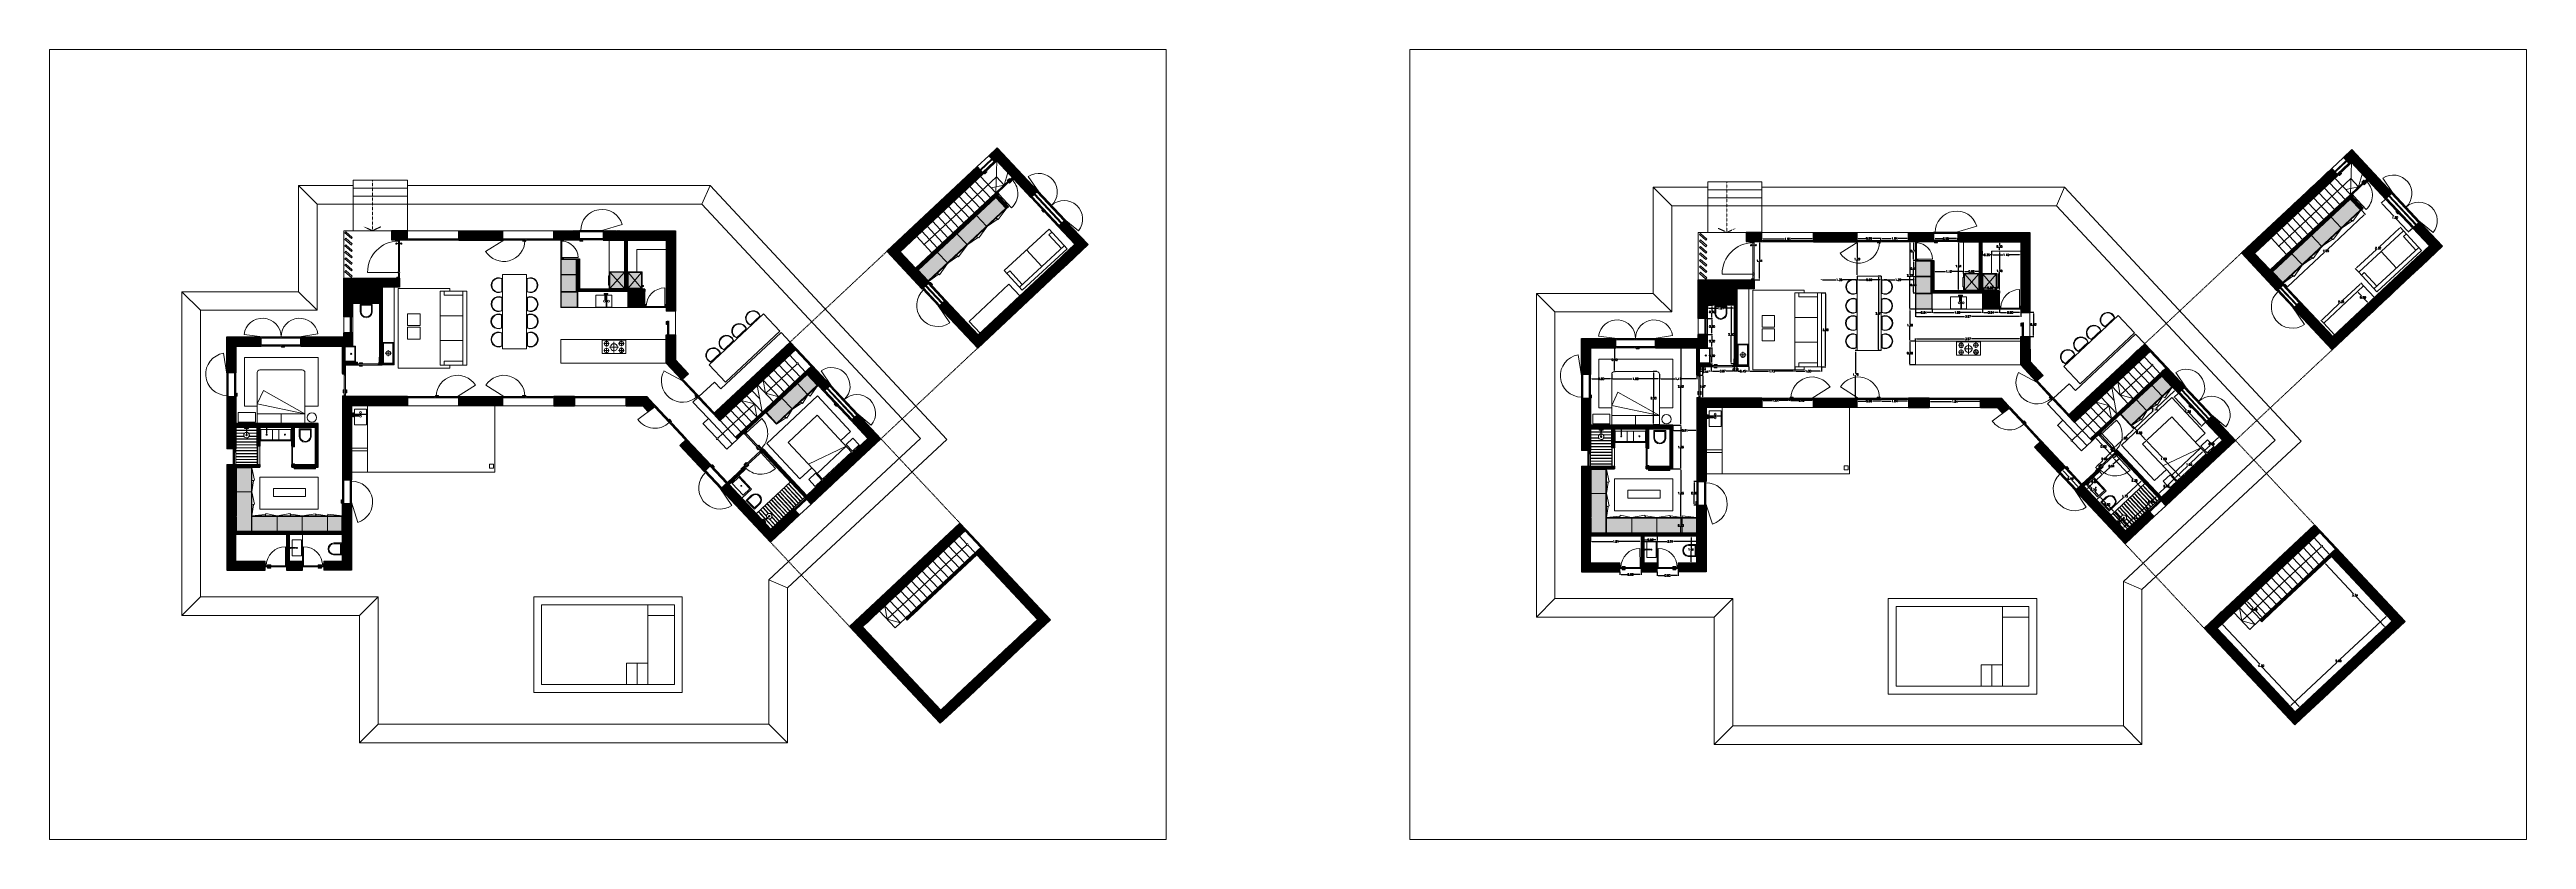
# Paper-space layout 'PLANTES' of a CAD drawing. Header units: millimetres. Extents: x 0 to 933, y 0 to 297.
# The model-space entities are those that its viewports show. They can reach past a viewport. Long polylines and large blocks are cut down to what shows.
import ezdxf

# ---------------------------------------------------------------- set-up
doc = ezdxf.new("R2010")
doc.units = ezdxf.units.MM
for name, pattern in [('CENTER2', [1.125, 0.75, -0.125, 0.125, -0.125]), ('Continua', [0]), ('JIS_02_0.7', [1.35, 0.75, -0.6])]:
    doc.linetypes.add(name, pattern=pattern)
for name, color, linetype, lineweight in [('A_Hatch03', 253, 'Continuous', 13), ('A_Nsc01', 4, 'Continuous', 9), ('A_Nsc02', 5, 'Continuous', 9), ('A_Proj03', 251, 'JIS_02_0.7', 13), ('A_Sec01', 1, 'Continuous', 20), ('A_Sec02', 2, 'Continuous', 20), ('A_Sec03', 3, 'Continuous', 20), ('detalle', 6, 'Continuous', 5), ('FUSTERIA', 2, 'Continuous', 15), ('MUR', 5, 'Continuous', 25), ('PROYECTADO', 1, 'Continuous', 18), ('somb. Muro', 251, 'Continuous', 15), ('sombreado', 253, 'Continuous', 13)]:
    doc.layers.add(name, color=color, linetype=linetype, lineweight=lineweight)
doc.layers.add('L01', color=1, linetype='Continuous')
doc.layers.add('SS_VEGETACION', color=7, linetype='Continuous', true_color=0x8ba14f)
doc.styles.add('ROMANS', font='romans.shx')
doc.dimstyles.new('martacota1', dxfattribs={"dimscale": 0.3, "dimtxt": 0.15, "dimasz": 0.15, "dimexe": 0.05, "dimexo": 0, "dimgap": 0.05, "dimtad": 0, "dimtih": 1, "dimtoh": 1, "dimzin": 0, "dimdsep": 46, "dimtxsty": 'ROMANS', "dimcen": 0.05, "dimclrt": 7, "dimadec": 0, "dimazin": 0, "dimtfac": 0.1, "dimtix": 1, "dimtmove": 1, "dimatfit": 3, "dimfxl": 1, "dimtolj": 1, "dimtzin": 1, "dimarcsym": 0})
pattern_1 = [(45, (-31.191905, 48.76775), (-0.01998107, 0.01998107), [])]
pattern_2 = [(45, (-31.191905, 48.76775), (-0.02559373, 0.02559373), []), (45, (-31.174843, 48.76775), (-0.02559373, 0.02559373), [])]
pattern_3 = [(45.074375, (-48.157652, 63.80303), (-0.02000699, 0.019955116), [])]
pattern_4 = [(45, (34.16921, 48.76775), (-0.01998107, 0.01998107), [])]
pattern_5 = [(45, (34.16921, 48.76775), (-0.02559373, 0.02559373), []), (45, (34.186274, 48.76775), (-0.02559373, 0.02559373), [])]
pattern_6 = [(45.074375, (17.203464, 63.80303), (-0.02000699, 0.019955116), [])]

# ---------------------------------------------------------------- blocks, each defined once
blk = doc.blocks.new('GRIFO DUCHA')
for p, q in [((-0.075, 0.001), (-0.075, 0.039)), ((-0.074, 0.04), (-0.0417, 0.04)), ((-0.074, 0), (-0.0417, 0)), ((-0.0415, 0.0398), (-0.0415, 0.0002)), ((-0.0415, 0.039), (-0.04, 0.039)), ((-0.0415, 0.001), (-0.04, 0.001)), ((-0.04, 0), (-0.04, 0.04)), ((-0.04, 0.04), (-0.012, 0.04)), ((-0.04, 0), (0.04, 0)), ((-0.012, 0.04), (0.04, 0.04)), ((0.04, 0.04), (0.04, 0)), ((0.0415, 0.039), (0.04, 0.039)), ((0.0415, 0.001), (0.04, 0.001)), ((0.0415, 0.0002), (0.0415, 0.0398)), ((0.074, 0.04), (0.0417, 0.04)), ((0.074, 0), (0.0417, 0)), ((0.075, 0.039), (0.075, 0.001))]:
    blk.add_line(p, q)
for centre, radius, start, end in [((-0.074, 0.039), 0.001, 90, 180), ((-0.074, 0.001), 0.001, 180, 270), ((-0.0417, 0.0398), 0.0002, 0, 90), ((-0.0417, 0.0002), 0.0002, 270, 0), ((0.0417, 0.0398), 0.0002, 90, 180), ((0.0417, 0.0002), 0.0002, 180, 270), ((0.074, 0.039), 0.001, 0, 90), ((0.074, 0.001), 0.001, 270, 0)]:
    blk.add_arc(centre, radius, start, end)
blk = doc.blocks.new('SE2')
at = {"linetype": 'Continuous'}
for p, q in [((171, 778), (171, 764)), ((242, 778), (172, 778)), ((172, 763), (241, 763)), ((191, 763), (191, 691)), ((195, 691), (191, 691)), ((191, 691), (191, 684)), ((191, 315), (191, 310)), ((191, 303), (191, 310)), ((191, 303), (191, 299)), ((195, 707), (195, 666)), ((195, 666), (195, 347)), ((195, 347), (195, 307)), ((202, 295), (201, 295)), ((202, 295), (211, 295)), ((213, 295), (211, 295)), ((218, 666), (218, 707)), ((222, 691), (218, 691)), ((218, 347), (218, 666)), ((218, 307), (218, 347)), ((222, 691), (222, 763)), ((223, 725), (222, 725)), ((222, 684), (222, 691)), ((223, 310), (223, 315)), ((223, 303), (223, 310)), ((223, 299), (223, 303)), ((242, 764), (242, 778))]:
    blk.add_line(p, q, dxfattribs=at)
at = {"linetype": 'CENTER2'}
blk.add_line((227, 778), (187, 778), dxfattribs=at)
at = {"linetype": 'Continuous'}
for centre, radius, start, end in [((207, 307), 200, 93.28892, 0), ((207, 307), 198, 93.33152, 0), ((207, 307), 198, 93.33152, 0), ((207, 307), 49.6, 103.398, 0), ((172, 778), 0.2, 90, 180), ((172, 764), 1, 180, 270), ((207, 307), 27.7, 114.51322, 0), ((207, 307), 18, 156.44354, 203.55646), ((207, 307), 18, 129.70902, 156.44354), ((197, 312), 6.74, 149.01425, 158.64707), ((197, 302), 7.29, 201.71786, 210.61952), ((207, 307), 18, 203.55646, 336.44354), ((191, 691), 0.2, 90, 180), ((191, 684), 0.2, 180, 262.91178), ((207, 807), 125, 262.91178, 264.72132), ((207, 307), 16.4, 134.65629, 167.92686), ((207, 307), 16.4, 192.07314, 347.92686), ((207, 307), 14.7, 141.47284, 0), ((207, 307), 13.5, 148.41366, 0), ((207, 307), 13.3, 149.84409, 244.45616), ((207, 707), 11.5, 0, 180), ((207, 307), 11.5, 180, 0), ((207, 307), 13.3, 295.54384, 30.15591), ((207, 807), 125, 275.27868, 277.08822), ((207, 307), 200, 0, 86.71108), ((207, 307), 198, 0, 86.66848), ((207, 307), 198, 0, 86.66848), ((207, 307), 49.6, 0, 76.602), ((207, 307), 27.7, 0, 65.48678), ((207, 307), 18, 23.55646, 50.29098), ((207, 307), 16.4, 12.07314, 45.34371), ((207, 307), 14.7, 0, 38.52716), ((207, 307), 13.5, 0, 31.58634), ((222, 691), 0.2, 0, 90), ((222, 684), 0.2, 277.08822, 0), ((217, 311), 7.29, 21.71786, 30.61952), ((207, 307), 18, 336.44354, 23.55646), ((217, 302), 6.74, 329.01494, 338.64778), ((241, 764), 1, 270, 0), ((242, 778), 0.2, 0, 90)]:
    blk.add_arc(centre, radius, start, end, dxfattribs=at)
blk = doc.blocks.new('DUCHA')
blk.add_lwpolyline([(0.007, 0.266), (0.007, 0.287, 1), (-0.005, 0.287), (-0.005, 0.266), (-0.005, 0.099), (-0.005, 0.077, 1), (0.007, 0.077), (0.007, 0.099)], format="xyb", close=True)
at = {"xscale": -0.0005238808391526, "yscale": 0.0005238808391526, "zscale": 0.0005238808391526, "rotation": 180}
blk.add_blockref('SE2', (-0.108, 0.448), dxfattribs=at)
at = {"extrusion": (0, 0, -1), "zscale": -0.9999999999999994}
blk.add_blockref('GRIFO DUCHA', (0, 0), dxfattribs=at)
blk = doc.blocks.new('*D5')
at = {"layer": 'Defpoints', "color": 0, "transparency": 16777216}
for p in [(178.239, 79.227), (178.397, 79.227), (178.239, 76.431)]:
    blk.add_point(p, dxfattribs=at)
at = {"layer": 'SS_VEGETACION', "color": 0, "lineweight": -2, "transparency": 16777216}
for p, q in [((178.239, 79.227), (178.412, 79.227)), ((178.397, 79.182), (178.397, 77.882)), ((178.397, 76.476), (178.397, 77.777)), ((178.239, 76.431), (178.412, 76.431))]:
    blk.add_line(p, q, dxfattribs=at)
at = {"layer": 'SS_VEGETACION', "color": 0, "transparency": 16777216}
for points in [[(178.39, 79.182), (178.405, 79.182), (178.397, 79.227)], [(178.39, 76.476), (178.405, 76.476), (178.397, 76.431)]]:
    blk.add_solid(points, dxfattribs=at)
at = {"layer": 'SS_VEGETACION', "color": 7, "transparency": 16777216, "insert": (178.397, 77.829), "char_height": 0.075, "attachment_point": 5, "style": 'ROMANS'}
blk.add_mtext('\\A1;2.80', dxfattribs=at)
blk = doc.blocks.new('*D6')
at = {"layer": 'Defpoints', "color": 0, "transparency": 16777216}
for p in [(177.239, 76.431), (177.239, 76.271), (178.239, 76.431)]:
    blk.add_point(p, dxfattribs=at)
at = {"layer": 'SS_VEGETACION', "color": 0, "lineweight": -2, "transparency": 16777216}
for p, q in [((177.239, 76.431), (177.239, 76.256)), ((177.284, 76.271), (177.615, 76.271)), ((178.194, 76.271), (177.863, 76.271)), ((178.239, 76.431), (178.239, 76.256))]:
    blk.add_line(p, q, dxfattribs=at)
at = {"layer": 'SS_VEGETACION', "color": 0, "transparency": 16777216}
for points in [[(177.284, 76.279), (177.284, 76.264), (177.239, 76.271)], [(178.194, 76.279), (178.194, 76.264), (178.239, 76.271)]]:
    blk.add_solid(points, dxfattribs=at)
at = {"layer": 'SS_VEGETACION', "color": 7, "transparency": 16777216, "insert": (177.739, 76.271), "char_height": 0.075, "attachment_point": 5, "style": 'ROMANS'}
blk.add_mtext('\\A1;1.00', dxfattribs=at)
blk = doc.blocks.new('*D7')
at = {"layer": 'Defpoints', "color": 0, "transparency": 16777216}
for p in [(175.505, 76.431), (175.505, 76.271), (177.239, 76.431)]:
    blk.add_point(p, dxfattribs=at)
at = {"layer": 'SS_VEGETACION', "color": 0, "lineweight": -2, "transparency": 16777216}
for p, q in [((175.505, 76.431), (175.505, 76.256)), ((175.55, 76.271), (176.248, 76.271)), ((177.194, 76.271), (176.496, 76.271)), ((177.239, 76.431), (177.239, 76.256))]:
    blk.add_line(p, q, dxfattribs=at)
at = {"layer": 'SS_VEGETACION', "color": 0, "transparency": 16777216}
for points in [[(175.55, 76.279), (175.55, 76.264), (175.505, 76.271)], [(177.194, 76.279), (177.194, 76.264), (177.239, 76.271)]]:
    blk.add_solid(points, dxfattribs=at)
at = {"layer": 'SS_VEGETACION', "color": 7, "transparency": 16777216, "insert": (176.372, 76.271), "char_height": 0.075, "attachment_point": 5, "style": 'ROMANS'}
blk.add_mtext('\\A1;1.73', dxfattribs=at)
blk = doc.blocks.new('*D8')
at = {"layer": 'Defpoints', "color": 0, "transparency": 16777216}
for p in [(175.055, 76.431), (175.055, 76.271), (175.505, 76.431)]:
    blk.add_point(p, dxfattribs=at)
at = {"layer": 'SS_VEGETACION', "color": 0, "lineweight": -2, "transparency": 16777216}
for p, q in [((175.055, 76.431), (175.055, 76.256)), ((175.1, 76.271), (175.151, 76.271)), ((175.46, 76.271), (175.409, 76.271)), ((175.505, 76.431), (175.505, 76.256))]:
    blk.add_line(p, q, dxfattribs=at)
at = {"layer": 'SS_VEGETACION', "color": 0, "transparency": 16777216}
for points in [[(175.1, 76.279), (175.1, 76.264), (175.055, 76.271)], [(175.46, 76.279), (175.46, 76.264), (175.505, 76.271)]]:
    blk.add_solid(points, dxfattribs=at)
at = {"layer": 'SS_VEGETACION', "color": 7, "transparency": 16777216, "insert": (175.28, 76.271), "char_height": 0.075, "attachment_point": 5, "style": 'ROMANS'}
blk.add_mtext('\\A1;0.45', dxfattribs=at)
blk = doc.blocks.new('*D9')
at = {"layer": 'Defpoints', "color": 0, "transparency": 16777216}
for p in [(179.589, 79.852), (180.489, 79.852), (180.489, 79.716)]:
    blk.add_point(p, dxfattribs=at)
at = {"layer": 'SS_VEGETACION', "color": 0, "lineweight": -2, "transparency": 16777216}
for p, q in [((179.589, 79.852), (179.589, 79.701)), ((179.634, 79.716), (179.91, 79.716)), ((180.444, 79.716), (180.168, 79.716)), ((180.489, 79.852), (180.489, 79.701))]:
    blk.add_line(p, q, dxfattribs=at)
at = {"layer": 'SS_VEGETACION', "color": 0, "transparency": 16777216}
for points in [[(179.634, 79.723), (179.634, 79.708), (179.589, 79.716)], [(180.444, 79.723), (180.444, 79.708), (180.489, 79.716)]]:
    blk.add_solid(points, dxfattribs=at)
at = {"layer": 'SS_VEGETACION', "color": 7, "transparency": 16777216, "insert": (180.039, 79.716), "char_height": 0.075, "attachment_point": 5, "style": 'ROMANS'}
blk.add_mtext('\\A1;0.90', dxfattribs=at)
blk = doc.blocks.new('*D10')
at = {"layer": 'Defpoints', "color": 0, "transparency": 16777216}
for p in [(180.392, 79.852), (180.489, 79.852), (180.489, 77.044)]:
    blk.add_point(p, dxfattribs=at)
at = {"layer": 'SS_VEGETACION', "color": 0, "lineweight": -2, "transparency": 16777216}
for p, q in [((180.489, 79.852), (180.377, 79.852)), ((180.392, 79.807), (180.392, 78.5)), ((180.392, 77.089), (180.392, 78.395)), ((180.489, 77.044), (180.377, 77.044))]:
    blk.add_line(p, q, dxfattribs=at)
at = {"layer": 'SS_VEGETACION', "color": 0, "transparency": 16777216}
for points in [[(180.385, 79.807), (180.4, 79.807), (180.392, 79.852)], [(180.385, 77.089), (180.4, 77.089), (180.392, 77.044)]]:
    blk.add_solid(points, dxfattribs=at)
at = {"layer": 'SS_VEGETACION', "color": 7, "transparency": 16777216, "insert": (180.392, 78.448), "char_height": 0.075, "attachment_point": 5, "style": 'ROMANS'}
blk.add_mtext('\\A1;2.81', dxfattribs=at)
blk = doc.blocks.new('*D11')
at = {"layer": 'Defpoints', "color": 0, "transparency": 16777216}
for p in [(174.836, 78.754), (174.94, 78.754), (174.94, 76.552)]:
    blk.add_point(p, dxfattribs=at)
at = {"layer": 'SS_VEGETACION', "color": 0, "lineweight": -2, "transparency": 16777216}
for p, q in [((174.94, 78.754), (174.821, 78.754)), ((174.836, 78.709), (174.836, 77.706)), ((174.836, 76.597), (174.836, 77.601)), ((174.94, 76.552), (174.821, 76.552))]:
    blk.add_line(p, q, dxfattribs=at)
at = {"layer": 'SS_VEGETACION', "color": 0, "transparency": 16777216}
for points in [[(174.829, 78.709), (174.844, 78.709), (174.836, 78.754)], [(174.829, 76.597), (174.844, 76.597), (174.836, 76.552)]]:
    blk.add_solid(points, dxfattribs=at)
at = {"layer": 'SS_VEGETACION', "color": 7, "transparency": 16777216, "insert": (174.836, 77.653), "char_height": 0.075, "attachment_point": 5, "style": 'ROMANS'}
blk.add_mtext('\\A1;2.20', dxfattribs=at)
blk = doc.blocks.new('*D12')
at = {"layer": 'Defpoints', "color": 0, "transparency": 16777216}
for p in [(173.948, 78.754), (174.955, 78.754), (174.955, 78.642)]:
    blk.add_point(p, dxfattribs=at)
at = {"layer": 'SS_VEGETACION', "color": 0, "lineweight": -2, "transparency": 16777216}
for p, q in [((173.948, 78.754), (173.948, 78.627)), ((173.993, 78.642), (174.338, 78.642)), ((174.91, 78.642), (174.564, 78.642)), ((174.955, 78.754), (174.955, 78.627))]:
    blk.add_line(p, q, dxfattribs=at)
at = {"layer": 'SS_VEGETACION', "color": 0, "transparency": 16777216}
for points in [[(173.993, 78.65), (173.993, 78.635), (173.948, 78.642)], [(174.91, 78.65), (174.91, 78.635), (174.955, 78.642)]]:
    blk.add_solid(points, dxfattribs=at)
at = {"layer": 'SS_VEGETACION', "color": 7, "transparency": 16777216, "insert": (174.451, 78.642), "char_height": 0.075, "attachment_point": 5, "style": 'ROMANS'}
blk.add_mtext('\\A1;1.01', dxfattribs=at)
blk = doc.blocks.new('*D13')
at = {"layer": 'Defpoints', "color": 0, "transparency": 16777216}
for p in [(174.049, 77.152), (174.049, 76.552), (174.117, 77.152)]:
    blk.add_point(p, dxfattribs=at)
at = {"layer": 'SS_VEGETACION', "color": 0, "lineweight": -2, "transparency": 16777216}
for p, q in [((174.049, 77.152), (174.132, 77.152)), ((174.049, 76.552), (174.132, 76.552)), ((174.117, 77.107), (174.117, 76.904)), ((174.117, 76.597), (174.117, 76.799))]:
    blk.add_line(p, q, dxfattribs=at)
at = {"layer": 'SS_VEGETACION', "color": 0, "transparency": 16777216}
for points in [[(174.109, 77.107), (174.124, 77.107), (174.117, 77.152)], [(174.109, 76.597), (174.124, 76.597), (174.117, 76.552)]]:
    blk.add_solid(points, dxfattribs=at)
at = {"layer": 'SS_VEGETACION', "color": 7, "transparency": 16777216, "insert": (174.117, 76.852), "char_height": 0.075, "attachment_point": 5, "style": 'ROMANS'}
blk.add_mtext('\\A1;0.60', dxfattribs=at)
blk = doc.blocks.new('*D14')
at = {"layer": 'Defpoints', "color": 0, "transparency": 16777216}
for p in [(173.948, 77.653), (174.117, 77.653), (173.948, 77.152)]:
    blk.add_point(p, dxfattribs=at)
at = {"layer": 'SS_VEGETACION', "color": 0, "lineweight": -2, "transparency": 16777216}
for p, q in [((173.948, 77.653), (174.132, 77.653)), ((174.117, 77.608), (174.117, 77.455)), ((173.948, 77.152), (174.132, 77.152)), ((174.117, 77.197), (174.117, 77.35))]:
    blk.add_line(p, q, dxfattribs=at)
at = {"layer": 'SS_VEGETACION', "color": 0, "transparency": 16777216}
for points in [[(174.109, 77.608), (174.124, 77.608), (174.117, 77.653)], [(174.109, 77.197), (174.124, 77.197), (174.117, 77.152)]]:
    blk.add_solid(points, dxfattribs=at)
at = {"layer": 'SS_VEGETACION', "color": 7, "transparency": 16777216, "insert": (174.117, 77.403), "char_height": 0.075, "attachment_point": 5, "style": 'ROMANS'}
blk.add_mtext('\\A1;0.50', dxfattribs=at)
blk = doc.blocks.new('*D15')
at = {"layer": 'Defpoints', "color": 0, "transparency": 16777216}
for p in [(173.948, 78.253), (173.948, 77.653), (174.117, 78.253)]:
    blk.add_point(p, dxfattribs=at)
at = {"layer": 'SS_VEGETACION', "color": 0, "lineweight": -2, "transparency": 16777216}
for p, q in [((173.948, 78.253), (174.132, 78.253)), ((173.948, 77.653), (174.132, 77.653)), ((174.117, 78.208), (174.117, 78.006)), ((174.117, 77.698), (174.117, 77.901))]:
    blk.add_line(p, q, dxfattribs=at)
at = {"layer": 'SS_VEGETACION', "color": 0, "transparency": 16777216}
for points in [[(174.109, 78.208), (174.124, 78.208), (174.117, 78.253)], [(174.109, 77.698), (174.124, 77.698), (174.117, 77.653)]]:
    blk.add_solid(points, dxfattribs=at)
at = {"layer": 'SS_VEGETACION', "color": 7, "transparency": 16777216, "insert": (174.117, 77.953), "char_height": 0.075, "attachment_point": 5, "style": 'ROMANS'}
blk.add_mtext('\\A1;0.60', dxfattribs=at)
blk = doc.blocks.new('*D16')
at = {"layer": 'Defpoints', "color": 0, "transparency": 16777216}
for p in [(173.948, 78.754), (174.117, 78.754), (173.948, 78.253)]:
    blk.add_point(p, dxfattribs=at)
at = {"layer": 'SS_VEGETACION', "color": 0, "lineweight": -2, "transparency": 16777216}
for p, q in [((173.948, 78.754), (174.132, 78.754)), ((174.117, 78.709), (174.117, 78.556)), ((174.117, 78.298), (174.117, 78.451)), ((173.948, 78.253), (174.132, 78.253))]:
    blk.add_line(p, q, dxfattribs=at)
at = {"layer": 'SS_VEGETACION', "color": 0, "transparency": 16777216}
for points in [[(174.109, 78.709), (174.124, 78.709), (174.117, 78.754)], [(174.109, 78.298), (174.124, 78.298), (174.117, 78.253)]]:
    blk.add_solid(points, dxfattribs=at)
at = {"layer": 'SS_VEGETACION', "color": 7, "transparency": 16777216, "insert": (174.117, 78.504), "char_height": 0.075, "attachment_point": 5, "style": 'ROMANS'}
blk.add_mtext('\\A1;0.50', dxfattribs=at)
blk = doc.blocks.new('*D17')
at = {"layer": 'Defpoints', "color": 0, "transparency": 16777216}
for p in [(174.955, 76.431), (174.955, 76.271), (175.055, 76.431)]:
    blk.add_point(p, dxfattribs=at)
at = {"layer": 'SS_VEGETACION', "color": 0, "lineweight": -2, "transparency": 16777216}
for p, q in [((174.91, 76.271), (174.865, 76.271)), ((174.955, 76.431), (174.955, 76.256)), ((175.055, 76.271), (174.955, 76.271)), ((175.055, 76.431), (175.055, 76.256)), ((175.1, 76.271), (175.145, 76.271))]:
    blk.add_line(p, q, dxfattribs=at)
at = {"layer": 'SS_VEGETACION', "color": 0, "transparency": 16777216}
for points in [[(174.91, 76.279), (174.91, 76.264), (174.955, 76.271)], [(175.1, 76.279), (175.1, 76.264), (175.055, 76.271)]]:
    blk.add_solid(points, dxfattribs=at)
at = {"layer": 'SS_VEGETACION', "color": 7, "transparency": 16777216, "insert": (175.005, 76.33), "char_height": 0.075, "attachment_point": 5, "style": 'ROMANS'}
blk.add_mtext('\\A1;0.10', dxfattribs=at)
blk = doc.blocks.new('*D18')
at = {"layer": 'Defpoints', "color": 0, "transparency": 16777216}
for p in [(174.085, 76.431), (174.085, 76.271), (174.955, 76.431)]:
    blk.add_point(p, dxfattribs=at)
at = {"layer": 'SS_VEGETACION', "color": 0, "lineweight": -2, "transparency": 16777216}
for p, q in [((174.085, 76.431), (174.085, 76.256)), ((174.13, 76.271), (174.391, 76.271)), ((174.91, 76.271), (174.649, 76.271)), ((174.955, 76.431), (174.955, 76.256))]:
    blk.add_line(p, q, dxfattribs=at)
at = {"layer": 'SS_VEGETACION', "color": 0, "transparency": 16777216}
for points in [[(174.13, 76.279), (174.13, 76.264), (174.085, 76.271)], [(174.91, 76.279), (174.91, 76.264), (174.955, 76.271)]]:
    blk.add_solid(points, dxfattribs=at)
at = {"layer": 'SS_VEGETACION', "color": 7, "transparency": 16777216, "insert": (174.52, 76.271), "char_height": 0.075, "attachment_point": 5, "style": 'ROMANS'}
blk.add_mtext('\\A1;0.87', dxfattribs=at)
blk = doc.blocks.new('*D19')
at = {"layer": 'Defpoints', "color": 0, "transparency": 16777216}
for p in [(173.65, 76.431), (173.65, 76.271), (174.085, 76.431)]:
    blk.add_point(p, dxfattribs=at)
at = {"layer": 'SS_VEGETACION', "color": 0, "lineweight": -2, "transparency": 16777216}
for p, q in [((173.65, 76.431), (173.65, 76.256)), ((173.695, 76.271), (173.736, 76.271)), ((174.04, 76.271), (173.999, 76.271)), ((174.085, 76.431), (174.085, 76.256))]:
    blk.add_line(p, q, dxfattribs=at)
at = {"layer": 'SS_VEGETACION', "color": 0, "transparency": 16777216}
for points in [[(173.695, 76.279), (173.695, 76.264), (173.65, 76.271)], [(174.04, 76.279), (174.04, 76.264), (174.085, 76.271)]]:
    blk.add_solid(points, dxfattribs=at)
at = {"layer": 'SS_VEGETACION', "color": 7, "transparency": 16777216, "insert": (173.867, 76.247), "char_height": 0.075, "attachment_point": 5, "style": 'ROMANS'}
blk.add_mtext('\\A1;0.44', dxfattribs=at)
blk = doc.blocks.new('*D20')
at = {"layer": 'Defpoints', "color": 0, "transparency": 16777216}
for p in [(173.67, 76.122), (173.768, 76.122), (173.67, 75.252)]:
    blk.add_point(p, dxfattribs=at)
at = {"layer": 'SS_VEGETACION', "color": 0, "lineweight": -2, "transparency": 16777216}
for p, q in [((173.67, 76.122), (173.783, 76.122)), ((173.768, 76.077), (173.768, 75.739)), ((173.768, 75.297), (173.768, 75.634)), ((173.67, 75.252), (173.783, 75.252))]:
    blk.add_line(p, q, dxfattribs=at)
at = {"layer": 'SS_VEGETACION', "color": 0, "transparency": 16777216}
for points in [[(173.76, 76.077), (173.775, 76.077), (173.768, 76.122)], [(173.76, 75.297), (173.775, 75.297), (173.768, 75.252)]]:
    blk.add_solid(points, dxfattribs=at)
at = {"layer": 'SS_VEGETACION', "color": 7, "transparency": 16777216, "insert": (173.768, 75.687), "char_height": 0.075, "attachment_point": 5, "style": 'ROMANS'}
blk.add_mtext('\\A1;0.87', dxfattribs=at)
blk = doc.blocks.new('*D21')
at = {"layer": 'Defpoints', "color": 0, "transparency": 16777216}
for p in [(173.67, 76.451), (173.67, 76.122), (173.768, 76.451)]:
    blk.add_point(p, dxfattribs=at)
at = {"layer": 'SS_VEGETACION', "color": 0, "lineweight": -2, "transparency": 16777216}
for p, q in [((173.768, 76.496), (173.768, 76.541)), ((173.67, 76.451), (173.783, 76.451)), ((173.67, 76.122), (173.783, 76.122)), ((173.768, 76.122), (173.768, 76.451)), ((173.768, 76.122), (173.768, 76.451)), ((173.768, 76.077), (173.768, 76.032))]:
    blk.add_line(p, q, dxfattribs=at)
at = {"layer": 'SS_VEGETACION', "color": 0, "transparency": 16777216}
for points in [[(173.76, 76.496), (173.775, 76.496), (173.768, 76.451)], [(173.76, 76.077), (173.775, 76.077), (173.768, 76.122)]]:
    blk.add_solid(points, dxfattribs=at)
at = {"layer": 'SS_VEGETACION', "color": 7, "transparency": 16777216, "insert": (173.768, 76.356), "char_height": 0.075, "attachment_point": 5, "style": 'ROMANS'}
blk.add_mtext('\\A1;0.33', dxfattribs=at)
blk = doc.blocks.new('*D22')
at = {"layer": 'Defpoints', "color": 0, "transparency": 16777216}
for p in [(170.338, 76.152), (172.138, 76.154), (172.138, 75.981)]:
    blk.add_point(p, dxfattribs=at)
at = {"layer": 'SS_VEGETACION', "color": 0, "lineweight": -2, "transparency": 16777216}
for p, q in [((170.338, 76.152), (170.338, 75.966)), ((170.383, 75.981), (171.114, 75.981)), ((172.093, 75.981), (171.362, 75.981)), ((172.138, 76.154), (172.138, 75.966))]:
    blk.add_line(p, q, dxfattribs=at)
at = {"layer": 'SS_VEGETACION', "color": 0, "transparency": 16777216}
for points in [[(170.383, 75.988), (170.383, 75.973), (170.338, 75.981)], [(172.093, 75.988), (172.093, 75.973), (172.138, 75.981)]]:
    blk.add_solid(points, dxfattribs=at)
at = {"layer": 'SS_VEGETACION', "color": 7, "transparency": 16777216, "insert": (171.238, 75.981), "char_height": 0.075, "attachment_point": 5, "style": 'ROMANS'}
blk.add_mtext('\\A1;1.80', dxfattribs=at)
blk = doc.blocks.new('*D23')
at = {"layer": 'Defpoints', "color": 0, "transparency": 16777216}
for p in [(171.91, 76.254), (172.038, 76.254), (172.14, 74.254)]:
    blk.add_point(p, dxfattribs=at)
at = {"layer": 'SS_VEGETACION', "color": 0, "lineweight": -2, "transparency": 16777216}
for p, q in [((172.038, 76.254), (171.895, 76.254)), ((171.91, 76.209), (171.91, 75.306)), ((171.91, 74.299), (171.91, 75.201)), ((172.14, 74.254), (171.895, 74.254))]:
    blk.add_line(p, q, dxfattribs=at)
at = {"layer": 'SS_VEGETACION', "color": 0, "transparency": 16777216}
for points in [[(171.902, 76.209), (171.917, 76.209), (171.91, 76.254)], [(171.902, 74.299), (171.917, 74.299), (171.91, 74.254)]]:
    blk.add_solid(points, dxfattribs=at)
at = {"layer": 'SS_VEGETACION', "color": 7, "transparency": 16777216, "insert": (171.91, 75.254), "char_height": 0.075, "attachment_point": 5, "style": 'ROMANS'}
blk.add_mtext('\\A1;2.00', dxfattribs=at)
blk = doc.blocks.new('*D24')
at = {"layer": 'Defpoints', "color": 0, "transparency": 16777216}
for p in [(169.54, 75.981), (169.54, 75.981), (170.338, 75.981)]:
    blk.add_point(p, dxfattribs=at)
at = {"layer": 'SS_VEGETACION', "color": 0, "lineweight": -2, "transparency": 16777216}
for p, q in [((169.54, 75.981), (169.54, 75.996)), ((169.585, 75.981), (169.81, 75.981)), ((170.293, 75.981), (170.068, 75.981)), ((170.338, 75.981), (170.338, 75.996))]:
    blk.add_line(p, q, dxfattribs=at)
at = {"layer": 'SS_VEGETACION', "color": 0, "transparency": 16777216}
for points in [[(169.585, 75.989), (169.585, 75.974), (169.54, 75.981)], [(170.293, 75.989), (170.293, 75.974), (170.338, 75.981)]]:
    blk.add_solid(points, dxfattribs=at)
at = {"layer": 'SS_VEGETACION', "color": 7, "transparency": 16777216, "insert": (169.939, 75.981), "char_height": 0.075, "attachment_point": 5, "style": 'ROMANS'}
blk.add_mtext('\\A1;0.80', dxfattribs=at)
blk = doc.blocks.new('*D25')
at = {"layer": 'Defpoints', "color": 0, "transparency": 16777216}
for p in [(170.438, 77.152), (170.447, 77.152), (170.438, 76.252)]:
    blk.add_point(p, dxfattribs=at)
at = {"layer": 'SS_VEGETACION', "color": 0, "lineweight": -2, "transparency": 16777216}
for p, q in [((170.438, 77.152), (170.462, 77.152)), ((170.447, 77.107), (170.447, 76.755)), ((170.447, 76.297), (170.447, 76.65)), ((170.438, 76.252), (170.462, 76.252))]:
    blk.add_line(p, q, dxfattribs=at)
at = {"layer": 'SS_VEGETACION', "color": 0, "transparency": 16777216}
for points in [[(170.44, 77.107), (170.455, 77.107), (170.447, 77.152)], [(170.44, 76.297), (170.455, 76.297), (170.447, 76.252)]]:
    blk.add_solid(points, dxfattribs=at)
at = {"layer": 'SS_VEGETACION', "color": 7, "transparency": 16777216, "insert": (170.447, 76.702), "char_height": 0.075, "attachment_point": 5, "style": 'ROMANS'}
blk.add_mtext('\\A1;0.90', dxfattribs=at)
blk = doc.blocks.new('*D26')
at = {"layer": 'Defpoints', "color": 0, "transparency": 16777216}
for p in [(172.138, 75.981), (173.55, 76.092), (173.55, 75.981)]:
    blk.add_point(p, dxfattribs=at)
at = {"layer": 'SS_VEGETACION', "color": 0, "lineweight": -2, "transparency": 16777216}
for p, q in [((172.138, 75.981), (172.138, 75.966)), ((172.183, 75.981), (172.731, 75.981)), ((173.505, 75.981), (172.957, 75.981)), ((173.55, 76.092), (173.55, 75.966))]:
    blk.add_line(p, q, dxfattribs=at)
at = {"layer": 'SS_VEGETACION', "color": 0, "transparency": 16777216}
for points in [[(172.183, 75.988), (172.183, 75.973), (172.138, 75.981)], [(173.505, 75.988), (173.505, 75.973), (173.55, 75.981)]]:
    blk.add_solid(points, dxfattribs=at)
at = {"layer": 'SS_VEGETACION', "color": 7, "transparency": 16777216, "insert": (172.844, 75.981), "char_height": 0.075, "attachment_point": 5, "style": 'ROMANS'}
blk.add_mtext('\\A1;1.41', dxfattribs=at)
blk = doc.blocks.new('*D27')
at = {"layer": 'Defpoints', "color": 0, "transparency": 16777216}
for p in [(175.7, 81.152), (175.905, 81.152), (175.7, 79.712)]:
    blk.add_point(p, dxfattribs=at)
at = {"layer": 'SS_VEGETACION', "color": 0, "lineweight": -2, "transparency": 16777216}
for p, q in [((175.7, 81.152), (175.92, 81.152)), ((175.905, 81.107), (175.905, 80.484)), ((175.905, 79.757), (175.905, 80.379)), ((175.7, 79.712), (175.92, 79.712))]:
    blk.add_line(p, q, dxfattribs=at)
at = {"layer": 'SS_VEGETACION', "color": 0, "transparency": 16777216}
for points in [[(175.897, 81.107), (175.912, 81.107), (175.905, 81.152)], [(175.897, 79.757), (175.912, 79.757), (175.905, 79.712)]]:
    blk.add_solid(points, dxfattribs=at)
at = {"layer": 'SS_VEGETACION', "color": 7, "transparency": 16777216, "insert": (175.905, 80.432), "char_height": 0.075, "attachment_point": 5, "style": 'ROMANS'}
blk.add_mtext('\\A1;1.44', dxfattribs=at)
blk = doc.blocks.new('*D28')
at = {"layer": 'Defpoints', "color": 0, "transparency": 16777216}
for p in [(177.94, 81.255), (176, 81.152), (177.94, 81.142)]:
    blk.add_point(p, dxfattribs=at)
at = {"layer": 'SS_VEGETACION', "color": 0, "lineweight": -2, "transparency": 16777216}
for p, q in [((176, 81.152), (176, 81.27)), ((176.045, 81.255), (176.844, 81.255)), ((177.895, 81.255), (177.096, 81.255)), ((177.94, 81.142), (177.94, 81.27))]:
    blk.add_line(p, q, dxfattribs=at)
at = {"layer": 'SS_VEGETACION', "color": 0, "transparency": 16777216}
for points in [[(176.045, 81.262), (176.045, 81.247), (176, 81.255)], [(177.895, 81.262), (177.895, 81.247), (177.94, 81.255)]]:
    blk.add_solid(points, dxfattribs=at)
at = {"layer": 'SS_VEGETACION', "color": 7, "transparency": 16777216, "insert": (176.97, 81.255), "char_height": 0.075, "attachment_point": 5, "style": 'ROMANS'}
blk.add_mtext('\\A1;1.94', dxfattribs=at)
blk = doc.blocks.new('*D29')
at = {"layer": 'Defpoints', "color": 0, "transparency": 16777216}
for p in [(180.482, 81.276), (179.58, 81.142), (180.482, 81.142)]:
    blk.add_point(p, dxfattribs=at)
at = {"layer": 'SS_VEGETACION', "color": 0, "lineweight": -2, "transparency": 16777216}
for p, q in [((179.58, 81.142), (179.58, 81.291)), ((179.625, 81.276), (179.902, 81.276)), ((180.437, 81.276), (180.16, 81.276)), ((180.482, 81.142), (180.482, 81.291))]:
    blk.add_line(p, q, dxfattribs=at)
at = {"layer": 'SS_VEGETACION', "color": 0, "transparency": 16777216}
for points in [[(179.625, 81.283), (179.625, 81.268), (179.58, 81.276)], [(180.437, 81.283), (180.437, 81.268), (180.482, 81.276)]]:
    blk.add_solid(points, dxfattribs=at)
at = {"layer": 'SS_VEGETACION', "color": 7, "transparency": 16777216, "insert": (180.031, 81.276), "char_height": 0.075, "attachment_point": 5, "style": 'ROMANS'}
blk.add_mtext('\\A1;0.90', dxfattribs=at)
blk = doc.blocks.new('*D30')
at = {"layer": 'Defpoints', "color": 0, "transparency": 16777216}
for p in [(180.482, 81.276), (181.52, 81.276), (181.52, 81.276)]:
    blk.add_point(p, dxfattribs=at)
at = {"layer": 'SS_VEGETACION', "color": 0, "lineweight": -2, "transparency": 16777216}
for p, q in [((180.482, 81.276), (180.482, 81.291)), ((180.527, 81.276), (180.875, 81.276)), ((181.475, 81.276), (181.127, 81.276)), ((181.52, 81.276), (181.52, 81.291))]:
    blk.add_line(p, q, dxfattribs=at)
at = {"layer": 'SS_VEGETACION', "color": 0, "transparency": 16777216}
for points in [[(180.527, 81.283), (180.527, 81.268), (180.482, 81.276)], [(181.475, 81.283), (181.475, 81.268), (181.52, 81.276)]]:
    blk.add_solid(points, dxfattribs=at)
at = {"layer": 'SS_VEGETACION', "color": 7, "transparency": 16777216, "insert": (181.001, 81.276), "char_height": 0.075, "attachment_point": 5, "style": 'ROMANS'}
blk.add_mtext('\\A1;1.04', dxfattribs=at)
blk = doc.blocks.new('*D31')
at = {"layer": 'Defpoints', "color": 0, "transparency": 16777216}
for p in [(181.78, 81.152), (181.574, 78.604), (181.78, 78.604)]:
    blk.add_point(p, dxfattribs=at)
at = {"layer": 'SS_VEGETACION', "color": 0, "lineweight": -2, "transparency": 16777216}
for p, q in [((181.78, 81.152), (181.559, 81.152)), ((181.574, 81.107), (181.574, 79.93)), ((181.574, 78.649), (181.574, 79.825)), ((181.78, 78.604), (181.559, 78.604))]:
    blk.add_line(p, q, dxfattribs=at)
at = {"layer": 'SS_VEGETACION', "color": 0, "transparency": 16777216}
for points in [[(181.567, 81.107), (181.582, 81.107), (181.574, 81.152)], [(181.567, 78.649), (181.582, 78.649), (181.574, 78.604)]]:
    blk.add_solid(points, dxfattribs=at)
at = {"layer": 'SS_VEGETACION', "color": 7, "transparency": 16777216, "insert": (181.574, 79.878), "char_height": 0.075, "attachment_point": 5, "style": 'ROMANS'}
blk.add_mtext('\\A1;2.55', dxfattribs=at)
blk = doc.blocks.new('*D32')
at = {"layer": 'Defpoints', "color": 0, "transparency": 16777216}
for p in [(181.78, 78.604), (185.75, 78.604), (185.75, 78.334)]:
    blk.add_point(p, dxfattribs=at)
at = {"layer": 'SS_VEGETACION', "color": 0, "lineweight": -2, "transparency": 16777216}
for p, q in [((181.78, 78.604), (181.78, 78.319)), ((185.75, 78.604), (185.75, 78.319)), ((181.825, 78.334), (183.636, 78.334)), ((185.705, 78.334), (183.894, 78.334))]:
    blk.add_line(p, q, dxfattribs=at)
at = {"layer": 'SS_VEGETACION', "color": 0, "transparency": 16777216}
for points in [[(181.825, 78.342), (181.825, 78.327), (181.78, 78.334)], [(185.705, 78.342), (185.705, 78.327), (185.75, 78.334)]]:
    blk.add_solid(points, dxfattribs=at)
at = {"layer": 'SS_VEGETACION', "color": 7, "transparency": 16777216, "insert": (183.765, 78.334), "char_height": 0.075, "attachment_point": 5, "style": 'ROMANS'}
blk.add_mtext('\\A1;3.97', dxfattribs=at)
blk = doc.blocks.new('*D33')
at = {"layer": 'Defpoints', "color": 0, "transparency": 16777216}
for p in [(182.42, 78.604), (184.31, 78.604), (184.31, 78.483)]:
    blk.add_point(p, dxfattribs=at)
at = {"layer": 'SS_VEGETACION', "color": 0, "lineweight": -2, "transparency": 16777216}
for p, q in [((182.42, 78.604), (182.42, 78.468)), ((182.465, 78.483), (183.243, 78.483)), ((184.265, 78.483), (183.487, 78.483)), ((184.31, 78.604), (184.31, 78.468))]:
    blk.add_line(p, q, dxfattribs=at)
at = {"layer": 'SS_VEGETACION', "color": 0, "transparency": 16777216}
for points in [[(182.465, 78.49), (182.465, 78.475), (182.42, 78.483)], [(184.265, 78.49), (184.265, 78.475), (184.31, 78.483)]]:
    blk.add_solid(points, dxfattribs=at)
at = {"layer": 'SS_VEGETACION', "color": 7, "transparency": 16777216, "insert": (183.365, 78.483), "char_height": 0.075, "attachment_point": 5, "style": 'ROMANS'}
blk.add_mtext('\\A1;1.89', dxfattribs=at)
blk = doc.blocks.new('*D34')
at = {"layer": 'Defpoints', "color": 0, "transparency": 16777216}
for p in [(185.75, 77.487), (181.78, 77.404), (185.75, 77.404)]:
    blk.add_point(p, dxfattribs=at)
at = {"layer": 'SS_VEGETACION', "color": 0, "lineweight": -2, "transparency": 16777216}
for p, q in [((181.78, 77.404), (181.78, 77.502)), ((181.825, 77.487), (183.636, 77.487)), ((185.705, 77.487), (183.894, 77.487)), ((185.75, 77.404), (185.75, 77.502))]:
    blk.add_line(p, q, dxfattribs=at)
at = {"layer": 'SS_VEGETACION', "color": 0, "transparency": 16777216}
for points in [[(181.825, 77.494), (181.825, 77.479), (181.78, 77.487)], [(185.705, 77.494), (185.705, 77.479), (185.75, 77.487)]]:
    blk.add_solid(points, dxfattribs=at)
at = {"layer": 'SS_VEGETACION', "color": 7, "transparency": 16777216, "insert": (183.765, 77.487), "char_height": 0.075, "attachment_point": 5, "style": 'ROMANS'}
blk.add_mtext('\\A1;3.97', dxfattribs=at)
blk = doc.blocks.new('*D35')
at = {"layer": 'Defpoints', "color": 0, "transparency": 16777216}
for p in [(181.78, 77.404), (181.574, 76.504), (181.78, 76.504)]:
    blk.add_point(p, dxfattribs=at)
at = {"layer": 'SS_VEGETACION', "color": 0, "lineweight": -2, "transparency": 16777216}
for p, q in [((181.78, 77.404), (181.559, 77.404)), ((181.574, 77.359), (181.574, 77.006)), ((181.574, 76.549), (181.574, 76.901)), ((181.78, 76.504), (181.559, 76.504))]:
    blk.add_line(p, q, dxfattribs=at)
at = {"layer": 'SS_VEGETACION', "color": 0, "transparency": 16777216}
for points in [[(181.567, 77.359), (181.582, 77.359), (181.574, 77.404)], [(181.567, 76.549), (181.582, 76.549), (181.574, 76.504)]]:
    blk.add_solid(points, dxfattribs=at)
at = {"layer": 'SS_VEGETACION', "color": 7, "transparency": 16777216, "insert": (181.574, 76.954), "char_height": 0.075, "attachment_point": 5, "style": 'ROMANS'}
blk.add_mtext('\\A1;0.90', dxfattribs=at)
blk = doc.blocks.new('*D36')
at = {"layer": 'Defpoints', "color": 0, "transparency": 16777216}
for p in [(183.6, 81.143), (183.402, 79.304), (183.6, 79.304)]:
    blk.add_point(p, dxfattribs=at)
at = {"layer": 'SS_VEGETACION', "color": 0, "lineweight": -2, "transparency": 16777216}
for p, q in [((183.6, 81.143), (183.387, 81.143)), ((183.402, 81.098), (183.402, 80.276)), ((183.402, 79.349), (183.402, 80.171)), ((183.6, 79.304), (183.387, 79.304))]:
    blk.add_line(p, q, dxfattribs=at)
at = {"layer": 'SS_VEGETACION', "color": 0, "transparency": 16777216}
for points in [[(183.394, 81.098), (183.409, 81.098), (183.402, 81.143)], [(183.394, 79.349), (183.409, 79.349), (183.402, 79.304)]]:
    blk.add_solid(points, dxfattribs=at)
at = {"layer": 'SS_VEGETACION', "color": 7, "transparency": 16777216, "insert": (183.402, 80.223), "char_height": 0.075, "attachment_point": 5, "style": 'ROMANS'}
blk.add_mtext('\\A1;1.84', dxfattribs=at)
blk = doc.blocks.new('*D37')
at = {"layer": 'Defpoints', "color": 0, "transparency": 16777216}
for p in [(183.6, 79.954), (184.2, 80.025), (184.2, 79.954)]:
    blk.add_point(p, dxfattribs=at)
at = {"layer": 'SS_VEGETACION', "color": 0, "lineweight": -2, "transparency": 16777216}
for p, q in [((183.6, 79.954), (183.6, 80.04)), ((183.645, 80.025), (183.771, 80.025)), ((184.155, 80.025), (184.029, 80.025)), ((184.2, 79.954), (184.2, 80.04))]:
    blk.add_line(p, q, dxfattribs=at)
at = {"layer": 'SS_VEGETACION', "color": 0, "transparency": 16777216}
for points in [[(183.645, 80.033), (183.645, 80.018), (183.6, 80.025)], [(184.155, 80.033), (184.155, 80.018), (184.2, 80.025)]]:
    blk.add_solid(points, dxfattribs=at)
at = {"layer": 'SS_VEGETACION', "color": 7, "transparency": 16777216, "insert": (183.9, 80.025), "char_height": 0.075, "attachment_point": 5, "style": 'ROMANS'}
blk.add_mtext('\\A1;0.60', dxfattribs=at)
blk = doc.blocks.new('*D38')
at = {"layer": 'Defpoints', "color": 0, "transparency": 16777216}
for p in [(182.48, 80.025), (182.48, 79.954), (183.6, 79.954)]:
    blk.add_point(p, dxfattribs=at)
at = {"layer": 'SS_VEGETACION', "color": 0, "lineweight": -2, "transparency": 16777216}
for p, q in [((182.48, 79.954), (182.48, 80.04)), ((182.525, 80.025), (182.916, 80.025)), ((183.555, 80.025), (183.164, 80.025)), ((183.6, 79.954), (183.6, 80.04))]:
    blk.add_line(p, q, dxfattribs=at)
at = {"layer": 'SS_VEGETACION', "color": 0, "transparency": 16777216}
for points in [[(182.525, 80.033), (182.525, 80.018), (182.48, 80.025)], [(183.555, 80.033), (183.555, 80.018), (183.6, 80.025)]]:
    blk.add_solid(points, dxfattribs=at)
at = {"layer": 'SS_VEGETACION', "color": 7, "transparency": 16777216, "insert": (183.04, 80.025), "char_height": 0.075, "attachment_point": 5, "style": 'ROMANS'}
blk.add_mtext('\\A1;1.12', dxfattribs=at)
blk = doc.blocks.new('*D39')
at = {"layer": 'Defpoints', "color": 0, "transparency": 16777216}
for p in [(184.95, 80.793), (184.95, 80.793), (184.95, 79.304)]:
    blk.add_point(p, dxfattribs=at)
at = {"layer": 'SS_VEGETACION', "color": 0, "lineweight": -2, "transparency": 16777216}
for p, q in [((184.95, 80.793), (184.965, 80.793)), ((184.95, 80.748), (184.95, 80.101)), ((184.95, 79.349), (184.95, 79.996)), ((184.95, 79.304), (184.935, 79.304))]:
    blk.add_line(p, q, dxfattribs=at)
at = {"layer": 'SS_VEGETACION', "color": 0, "transparency": 16777216}
for points in [[(184.943, 80.748), (184.958, 80.748), (184.95, 80.793)], [(184.943, 79.349), (184.958, 79.349), (184.95, 79.304)]]:
    blk.add_solid(points, dxfattribs=at)
at = {"layer": 'SS_VEGETACION', "color": 7, "transparency": 16777216, "insert": (184.95, 80.048), "char_height": 0.075, "attachment_point": 5, "style": 'ROMANS'}
blk.add_mtext('\\A1;1.49', dxfattribs=at)
blk = doc.blocks.new('*D40')
at = {"layer": 'Defpoints', "color": 0, "transparency": 16777216}
for p in [(184.95, 81.143), (184.95, 81.143), (184.95, 80.793)]:
    blk.add_point(p, dxfattribs=at)
at = {"layer": 'SS_VEGETACION', "color": 0, "lineweight": -2, "transparency": 16777216}
for p, q in [((184.95, 81.143), (184.965, 81.143)), ((184.95, 81.098), (184.95, 81.02)), ((184.95, 80.838), (184.95, 80.915)), ((184.95, 80.793), (184.965, 80.793))]:
    blk.add_line(p, q, dxfattribs=at)
at = {"layer": 'SS_VEGETACION', "color": 0, "transparency": 16777216}
for points in [[(184.943, 81.098), (184.958, 81.098), (184.95, 81.143)], [(184.943, 80.838), (184.958, 80.838), (184.95, 80.793)]]:
    blk.add_solid(points, dxfattribs=at)
at = {"layer": 'SS_VEGETACION', "color": 7, "transparency": 16777216, "insert": (184.95, 80.968), "char_height": 0.075, "attachment_point": 5, "style": 'ROMANS'}
blk.add_mtext('\\A1;0.35', dxfattribs=at)
blk = doc.blocks.new('*D41')
at = {"layer": 'Defpoints', "color": 0, "transparency": 16777216}
for p in [(184.3, 79.954), (184.9, 79.954), (184.9, 79.416)]:
    blk.add_point(p, dxfattribs=at)
at = {"layer": 'SS_VEGETACION', "color": 0, "lineweight": -2, "transparency": 16777216}
for p, q in [((184.3, 79.954), (184.3, 79.401)), ((184.345, 79.416), (184.471, 79.416)), ((184.855, 79.416), (184.729, 79.416)), ((184.9, 79.954), (184.9, 79.401))]:
    blk.add_line(p, q, dxfattribs=at)
at = {"layer": 'SS_VEGETACION', "color": 0, "transparency": 16777216}
for points in [[(184.345, 79.424), (184.345, 79.409), (184.3, 79.416)], [(184.855, 79.424), (184.855, 79.409), (184.9, 79.416)]]:
    blk.add_solid(points, dxfattribs=at)
at = {"layer": 'SS_VEGETACION', "color": 7, "transparency": 16777216, "insert": (184.6, 79.416), "char_height": 0.075, "attachment_point": 5, "style": 'ROMANS'}
blk.add_mtext('\\A1;0.60', dxfattribs=at)
blk = doc.blocks.new('*D42')
at = {"layer": 'Defpoints', "color": 0, "transparency": 16777216}
for p in [(184.3, 80.793), (184.3, 80.652), (184.65, 80.793)]:
    blk.add_point(p, dxfattribs=at)
at = {"layer": 'SS_VEGETACION', "color": 0, "lineweight": -2, "transparency": 16777216}
for p, q in [((184.255, 80.652), (184.21, 80.652)), ((184.3, 80.793), (184.3, 80.637)), ((184.3, 80.652), (184.346, 80.652)), ((184.65, 80.652), (184.604, 80.652)), ((184.65, 80.793), (184.65, 80.637)), ((184.695, 80.652), (184.74, 80.652))]:
    blk.add_line(p, q, dxfattribs=at)
at = {"layer": 'SS_VEGETACION', "color": 0, "transparency": 16777216}
for points in [[(184.255, 80.659), (184.255, 80.644), (184.3, 80.652)], [(184.695, 80.659), (184.695, 80.644), (184.65, 80.652)]]:
    blk.add_solid(points, dxfattribs=at)
at = {"layer": 'SS_VEGETACION', "color": 7, "transparency": 16777216, "insert": (184.475, 80.652), "char_height": 0.075, "attachment_point": 5, "style": 'ROMANS'}
blk.add_mtext('\\A1;0.35', dxfattribs=at)
blk = doc.blocks.new('*D43')
at = {"layer": 'Defpoints', "color": 0, "transparency": 16777216}
for p in [(184.65, 80.793), (185.75, 80.793), (185.75, 80.652)]:
    blk.add_point(p, dxfattribs=at)
at = {"layer": 'SS_VEGETACION', "color": 0, "lineweight": -2, "transparency": 16777216}
for p, q in [((184.65, 80.793), (184.65, 80.637)), ((184.695, 80.652), (185.076, 80.652)), ((185.705, 80.652), (185.324, 80.652)), ((185.75, 80.793), (185.75, 80.637))]:
    blk.add_line(p, q, dxfattribs=at)
at = {"layer": 'SS_VEGETACION', "color": 0, "transparency": 16777216}
for points in [[(184.695, 80.659), (184.695, 80.644), (184.65, 80.652)], [(185.705, 80.659), (185.705, 80.644), (185.75, 80.652)]]:
    blk.add_solid(points, dxfattribs=at)
at = {"layer": 'SS_VEGETACION', "color": 7, "transparency": 16777216, "insert": (185.2, 80.652), "char_height": 0.075, "attachment_point": 5, "style": 'ROMANS'}
blk.add_mtext('\\A1;1.10', dxfattribs=at)
blk = doc.blocks.new('*D44')
at = {"layer": 'Defpoints', "color": 0, "transparency": 16777216}
for p in [(181.78, 78.604), (181.78, 78.483), (182.42, 78.604)]:
    blk.add_point(p, dxfattribs=at)
at = {"layer": 'SS_VEGETACION', "color": 0, "lineweight": -2, "transparency": 16777216}
for p, q in [((181.78, 78.604), (181.78, 78.468)), ((181.825, 78.483), (181.969, 78.483)), ((182.375, 78.483), (182.231, 78.483)), ((182.42, 78.604), (182.42, 78.468))]:
    blk.add_line(p, q, dxfattribs=at)
at = {"layer": 'SS_VEGETACION', "color": 0, "transparency": 16777216}
for points in [[(181.825, 78.49), (181.825, 78.475), (181.78, 78.483)], [(182.375, 78.49), (182.375, 78.475), (182.42, 78.483)]]:
    blk.add_solid(points, dxfattribs=at)
at = {"layer": 'SS_VEGETACION', "color": 7, "transparency": 16777216, "insert": (182.1, 78.483), "char_height": 0.075, "attachment_point": 5, "style": 'ROMANS'}
blk.add_mtext('\\A1;0.64', dxfattribs=at)
blk = doc.blocks.new('*D45')
at = {"layer": 'Defpoints', "color": 0, "transparency": 16777216}
for p in [(184.31, 78.604), (184.95, 78.604), (184.95, 78.483)]:
    blk.add_point(p, dxfattribs=at)
at = {"layer": 'SS_VEGETACION', "color": 0, "lineweight": -2, "transparency": 16777216}
for p, q in [((184.31, 78.604), (184.31, 78.468)), ((184.355, 78.483), (184.499, 78.483)), ((184.905, 78.483), (184.761, 78.483)), ((184.95, 78.604), (184.95, 78.468))]:
    blk.add_line(p, q, dxfattribs=at)
at = {"layer": 'SS_VEGETACION', "color": 0, "transparency": 16777216}
for points in [[(184.355, 78.49), (184.355, 78.475), (184.31, 78.483)], [(184.905, 78.49), (184.905, 78.475), (184.95, 78.483)]]:
    blk.add_solid(points, dxfattribs=at)
at = {"layer": 'SS_VEGETACION', "color": 7, "transparency": 16777216, "insert": (184.63, 78.483), "char_height": 0.075, "attachment_point": 5, "style": 'ROMANS'}
blk.add_mtext('\\A1;0.64', dxfattribs=at)
blk = doc.blocks.new('*D46')
at = {"layer": 'Defpoints', "color": 0, "transparency": 16777216}
for p in [(184.95, 78.604), (185.75, 78.604), (185.75, 78.483)]:
    blk.add_point(p, dxfattribs=at)
at = {"layer": 'SS_VEGETACION', "color": 0, "lineweight": -2, "transparency": 16777216}
for p, q in [((184.95, 78.604), (184.95, 78.468)), ((184.995, 78.483), (185.221, 78.483)), ((185.705, 78.483), (185.479, 78.483)), ((185.75, 78.604), (185.75, 78.468))]:
    blk.add_line(p, q, dxfattribs=at)
at = {"layer": 'SS_VEGETACION', "color": 0, "transparency": 16777216}
for points in [[(184.995, 78.49), (184.995, 78.475), (184.95, 78.483)], [(185.705, 78.49), (185.705, 78.475), (185.75, 78.483)]]:
    blk.add_solid(points, dxfattribs=at)
at = {"layer": 'SS_VEGETACION', "color": 7, "transparency": 16777216, "insert": (185.35, 78.483), "char_height": 0.075, "attachment_point": 5, "style": 'ROMANS'}
blk.add_mtext('\\A1;0.80', dxfattribs=at)
blk = doc.blocks.new('*D47')
at = {"layer": 'Defpoints', "color": 0, "transparency": 16777216}
for p in [(181.714, 79.832), (181.8, 79.832), (181.8, 79.204)]:
    blk.add_point(p, dxfattribs=at)
at = {"layer": 'SS_VEGETACION', "color": 0, "lineweight": -2, "transparency": 16777216}
for p, q in [((181.8, 79.832), (181.699, 79.832)), ((181.714, 79.787), (181.714, 79.57)), ((181.714, 79.249), (181.714, 79.465)), ((181.8, 79.204), (181.699, 79.204))]:
    blk.add_line(p, q, dxfattribs=at)
at = {"layer": 'SS_VEGETACION', "color": 0, "transparency": 16777216}
for points in [[(181.707, 79.787), (181.722, 79.787), (181.714, 79.832)], [(181.707, 79.249), (181.722, 79.249), (181.714, 79.204)]]:
    blk.add_solid(points, dxfattribs=at)
at = {"layer": 'SS_VEGETACION', "color": 7, "transparency": 16777216, "insert": (181.714, 79.518), "char_height": 0.075, "attachment_point": 5, "style": 'ROMANS'}
blk.add_mtext('\\A1;0.63', dxfattribs=at)
blk = doc.blocks.new('*D48')
at = {"layer": 'Defpoints', "color": 0, "transparency": 16777216}
for p in [(181.714, 80.442), (181.8, 80.442), (181.8, 79.832)]:
    blk.add_point(p, dxfattribs=at)
at = {"layer": 'SS_VEGETACION', "color": 0, "lineweight": -2, "transparency": 16777216}
for p, q in [((181.8, 80.442), (181.699, 80.442)), ((181.714, 80.397), (181.714, 80.189)), ((181.8, 79.832), (181.699, 79.832)), ((181.714, 79.877), (181.714, 80.084))]:
    blk.add_line(p, q, dxfattribs=at)
at = {"layer": 'SS_VEGETACION', "color": 0, "transparency": 16777216}
for points in [[(181.707, 80.397), (181.722, 80.397), (181.714, 80.442)], [(181.707, 79.877), (181.722, 79.877), (181.714, 79.832)]]:
    blk.add_solid(points, dxfattribs=at)
at = {"layer": 'SS_VEGETACION', "color": 7, "transparency": 16777216, "insert": (181.714, 80.137), "char_height": 0.075, "attachment_point": 5, "style": 'ROMANS'}
blk.add_mtext('\\A1;0.61', dxfattribs=at)
blk = doc.blocks.new('*D49')
at = {"layer": 'Defpoints', "color": 0, "transparency": 16777216}
for p in [(181.714, 81.152), (181.8, 81.152), (181.8, 80.442)]:
    blk.add_point(p, dxfattribs=at)
at = {"layer": 'SS_VEGETACION', "color": 0, "lineweight": -2, "transparency": 16777216}
for p, q in [((181.8, 81.152), (181.699, 81.152)), ((181.8, 80.442), (181.699, 80.442)), ((181.714, 81.107), (181.714, 80.849)), ((181.714, 80.487), (181.714, 80.744))]:
    blk.add_line(p, q, dxfattribs=at)
at = {"layer": 'SS_VEGETACION', "color": 0, "transparency": 16777216}
for points in [[(181.707, 81.107), (181.722, 81.107), (181.714, 81.152)], [(181.707, 80.487), (181.722, 80.487), (181.714, 80.442)]]:
    blk.add_solid(points, dxfattribs=at)
at = {"layer": 'SS_VEGETACION', "color": 7, "transparency": 16777216, "insert": (181.714, 80.797), "char_height": 0.075, "attachment_point": 5, "style": 'ROMANS'}
blk.add_mtext('\\A1;0.71', dxfattribs=at)
blk = doc.blocks.new('*D50')
at = {"layer": 'Defpoints', "color": 0, "transparency": 16777216}
for p in [(180.489, 79.716), (181.78, 79.716), (181.78, 79.716)]:
    blk.add_point(p, dxfattribs=at)
at = {"layer": 'SS_VEGETACION', "color": 0, "lineweight": -2, "transparency": 16777216}
for p, q in [((180.489, 79.716), (180.489, 79.731)), ((180.534, 79.716), (181.012, 79.716)), ((181.735, 79.716), (181.257, 79.716)), ((181.78, 79.716), (181.78, 79.701))]:
    blk.add_line(p, q, dxfattribs=at)
at = {"layer": 'SS_VEGETACION', "color": 0, "transparency": 16777216}
for points in [[(180.534, 79.723), (180.534, 79.708), (180.489, 79.716)], [(181.735, 79.723), (181.735, 79.708), (181.78, 79.716)]]:
    blk.add_solid(points, dxfattribs=at)
at = {"layer": 'SS_VEGETACION', "color": 7, "transparency": 16777216, "insert": (181.135, 79.716), "char_height": 0.075, "attachment_point": 5, "style": 'ROMANS'}
blk.add_mtext('\\A1;1.29', dxfattribs=at)
blk = doc.blocks.new('*D51')
at = {"layer": 'Defpoints', "color": 0, "transparency": 16777216}
for p in [(178.239, 79.716), (178.239, 79.716), (179.589, 79.716)]:
    blk.add_point(p, dxfattribs=at)
at = {"layer": 'SS_VEGETACION', "color": 0, "lineweight": -2, "transparency": 16777216}
for p, q in [((178.239, 79.716), (178.239, 79.731)), ((178.284, 79.716), (178.79, 79.716)), ((179.544, 79.716), (179.038, 79.716)), ((179.589, 79.716), (179.589, 79.731))]:
    blk.add_line(p, q, dxfattribs=at)
at = {"layer": 'SS_VEGETACION', "color": 0, "transparency": 16777216}
for points in [[(178.284, 79.723), (178.284, 79.708), (178.239, 79.716)], [(179.544, 79.723), (179.544, 79.708), (179.589, 79.716)]]:
    blk.add_solid(points, dxfattribs=at)
at = {"layer": 'SS_VEGETACION', "color": 7, "transparency": 16777216, "insert": (178.914, 79.716), "char_height": 0.075, "attachment_point": 5, "style": 'ROMANS'}
blk.add_mtext('\\A1;1.35', dxfattribs=at)
blk = doc.blocks.new('*D52')
at = {"layer": 'Defpoints', "color": 0, "transparency": 16777216}
for p in [(176, 75.252), (177.038, 75.252), (177.038, 75.169)]:
    blk.add_point(p, dxfattribs=at)
at = {"layer": 'SS_VEGETACION', "color": 0, "lineweight": -2, "transparency": 16777216}
for p, q in [((176, 75.252), (176, 75.154)), ((176.045, 75.169), (176.393, 75.169)), ((176.993, 75.169), (176.645, 75.169)), ((177.038, 75.252), (177.038, 75.154))]:
    blk.add_line(p, q, dxfattribs=at)
at = {"layer": 'SS_VEGETACION', "color": 0, "transparency": 16777216}
for points in [[(176.045, 75.176), (176.045, 75.161), (176, 75.169)], [(176.993, 75.176), (176.993, 75.161), (177.038, 75.169)]]:
    blk.add_solid(points, dxfattribs=at)
at = {"layer": 'SS_VEGETACION', "color": 7, "transparency": 16777216, "insert": (176.519, 75.169), "char_height": 0.075, "attachment_point": 5, "style": 'ROMANS'}
blk.add_mtext('\\A1;1.04', dxfattribs=at)
blk = doc.blocks.new('*D53')
at = {"layer": 'Defpoints', "color": 0, "transparency": 16777216}
for p in [(177.038, 75.169), (177.94, 75.169), (177.94, 75.169)]:
    blk.add_point(p, dxfattribs=at)
at = {"layer": 'SS_VEGETACION', "color": 0, "lineweight": -2, "transparency": 16777216}
for p, q in [((177.038, 75.169), (177.038, 75.184)), ((177.083, 75.169), (177.36, 75.169)), ((177.895, 75.169), (177.618, 75.169)), ((177.94, 75.169), (177.94, 75.184))]:
    blk.add_line(p, q, dxfattribs=at)
at = {"layer": 'SS_VEGETACION', "color": 0, "transparency": 16777216}
for points in [[(177.083, 75.176), (177.083, 75.161), (177.038, 75.169)], [(177.895, 75.176), (177.895, 75.161), (177.94, 75.169)]]:
    blk.add_solid(points, dxfattribs=at)
at = {"layer": 'SS_VEGETACION', "color": 7, "transparency": 16777216, "insert": (177.489, 75.169), "char_height": 0.075, "attachment_point": 5, "style": 'ROMANS'}
blk.add_mtext('\\A1;0.90', dxfattribs=at)
blk = doc.blocks.new('*D54')
at = {"layer": 'Defpoints', "color": 0, "transparency": 16777216}
for p in [(179.58, 75.169), (180.481, 75.169), (180.481, 75.144)]:
    blk.add_point(p, dxfattribs=at)
at = {"layer": 'SS_VEGETACION', "color": 0, "lineweight": -2, "transparency": 16777216}
for p, q in [((179.58, 75.169), (179.58, 75.129)), ((179.625, 75.144), (179.901, 75.144)), ((180.436, 75.144), (180.16, 75.144)), ((180.481, 75.169), (180.481, 75.129))]:
    blk.add_line(p, q, dxfattribs=at)
at = {"layer": 'SS_VEGETACION', "color": 0, "transparency": 16777216}
for points in [[(179.625, 75.152), (179.625, 75.137), (179.58, 75.144)], [(180.436, 75.152), (180.436, 75.137), (180.481, 75.144)]]:
    blk.add_solid(points, dxfattribs=at)
at = {"layer": 'SS_VEGETACION', "color": 7, "transparency": 16777216, "insert": (180.031, 75.144), "char_height": 0.075, "attachment_point": 5, "style": 'ROMANS'}
blk.add_mtext('\\A1;0.90', dxfattribs=at)
blk = doc.blocks.new('*D55')
at = {"layer": 'Defpoints', "color": 0, "transparency": 16777216}
for p in [(180.481, 75.144), (181.52, 75.144), (181.52, 75.144)]:
    blk.add_point(p, dxfattribs=at)
at = {"layer": 'SS_VEGETACION', "color": 0, "lineweight": -2, "transparency": 16777216}
for p, q in [((180.481, 75.144), (180.481, 75.159)), ((180.526, 75.144), (180.875, 75.144)), ((181.475, 75.144), (181.126, 75.144)), ((181.52, 75.144), (181.52, 75.159))]:
    blk.add_line(p, q, dxfattribs=at)
at = {"layer": 'SS_VEGETACION', "color": 0, "transparency": 16777216}
for points in [[(180.526, 75.152), (180.526, 75.137), (180.481, 75.144)], [(181.475, 75.152), (181.475, 75.137), (181.52, 75.144)]]:
    blk.add_solid(points, dxfattribs=at)
at = {"layer": 'SS_VEGETACION', "color": 7, "transparency": 16777216, "insert": (181.001, 75.144), "char_height": 0.075, "attachment_point": 5, "style": 'ROMANS'}
blk.add_mtext('\\A1;1.04', dxfattribs=at)
blk = doc.blocks.new('*D56')
at = {"layer": 'Defpoints', "color": 0, "transparency": 16777216}
for p in [(182.301, 75.144), (184.241, 75.144), (184.241, 75.125)]:
    blk.add_point(p, dxfattribs=at)
at = {"layer": 'SS_VEGETACION', "color": 0, "lineweight": -2, "transparency": 16777216}
for p, q in [((182.301, 75.144), (182.301, 75.11)), ((182.346, 75.125), (183.145, 75.125)), ((184.196, 75.125), (183.397, 75.125)), ((184.241, 75.144), (184.241, 75.11))]:
    blk.add_line(p, q, dxfattribs=at)
at = {"layer": 'SS_VEGETACION', "color": 0, "transparency": 16777216}
for points in [[(182.346, 75.133), (182.346, 75.118), (182.301, 75.125)], [(184.196, 75.133), (184.196, 75.118), (184.241, 75.125)]]:
    blk.add_solid(points, dxfattribs=at)
at = {"layer": 'SS_VEGETACION', "color": 7, "transparency": 16777216, "insert": (183.271, 75.125), "char_height": 0.075, "attachment_point": 5, "style": 'ROMANS'}
blk.add_mtext('\\A1;1.94', dxfattribs=at)
blk = doc.blocks.new('*D57')
at = {"layer": 'Defpoints', "color": 0, "transparency": 16777216}
for p in [(172.64, 77.152), (172.941, 77.152), (172.64, 74.235)]:
    blk.add_point(p, dxfattribs=at)
at = {"layer": 'SS_VEGETACION', "color": 0, "lineweight": -2, "transparency": 16777216}
for p, q in [((172.64, 77.152), (172.956, 77.152)), ((172.941, 77.107), (172.941, 75.746)), ((172.941, 74.28), (172.941, 75.641)), ((172.64, 74.235), (172.956, 74.235))]:
    blk.add_line(p, q, dxfattribs=at)
at = {"layer": 'SS_VEGETACION', "color": 0, "transparency": 16777216}
for points in [[(172.933, 77.107), (172.948, 77.107), (172.941, 77.152)], [(172.933, 74.28), (172.948, 74.28), (172.941, 74.235)]]:
    blk.add_solid(points, dxfattribs=at)
at = {"layer": 'SS_VEGETACION', "color": 7, "transparency": 16777216, "insert": (172.941, 75.693), "char_height": 0.075, "attachment_point": 5, "style": 'ROMANS'}
blk.add_mtext('\\A1;2.92', dxfattribs=at)
blk = doc.blocks.new('*D58')
at = {"layer": 'Defpoints', "color": 0, "transparency": 16777216}
for p in [(172.64, 74.235), (172.64, 72.585), (172.941, 72.585)]:
    blk.add_point(p, dxfattribs=at)
at = {"layer": 'SS_VEGETACION', "color": 0, "lineweight": -2, "transparency": 16777216}
for p, q in [((172.64, 74.235), (172.956, 74.235)), ((172.941, 74.19), (172.941, 73.462)), ((172.941, 72.63), (172.941, 73.357)), ((172.64, 72.585), (172.956, 72.585))]:
    blk.add_line(p, q, dxfattribs=at)
at = {"layer": 'SS_VEGETACION', "color": 0, "transparency": 16777216}
for points in [[(172.933, 74.19), (172.948, 74.19), (172.941, 74.235)], [(172.933, 72.63), (172.948, 72.63), (172.941, 72.585)]]:
    blk.add_solid(points, dxfattribs=at)
at = {"layer": 'SS_VEGETACION', "color": 7, "transparency": 16777216, "insert": (172.941, 73.41), "char_height": 0.075, "attachment_point": 5, "style": 'ROMANS'}
blk.add_mtext('\\A1;1.65', dxfattribs=at)
blk = doc.blocks.new('*D59')
at = {"layer": 'Defpoints', "color": 0, "transparency": 16777216}
for p in [(172.64, 74.235), (173.55, 74.235), (173.55, 74.037)]:
    blk.add_point(p, dxfattribs=at)
at = {"layer": 'SS_VEGETACION', "color": 0, "lineweight": -2, "transparency": 16777216}
for p, q in [((172.64, 74.235), (172.64, 74.022)), ((172.685, 74.037), (172.976, 74.037)), ((173.505, 74.037), (173.214, 74.037)), ((173.55, 74.235), (173.55, 74.022))]:
    blk.add_line(p, q, dxfattribs=at)
at = {"layer": 'SS_VEGETACION', "color": 0, "transparency": 16777216}
for points in [[(172.685, 74.045), (172.685, 74.03), (172.64, 74.037)], [(173.505, 74.045), (173.505, 74.03), (173.55, 74.037)]]:
    blk.add_solid(points, dxfattribs=at)
at = {"layer": 'SS_VEGETACION', "color": 7, "transparency": 16777216, "insert": (173.095, 74.037), "char_height": 0.075, "attachment_point": 5, "style": 'ROMANS'}
blk.add_mtext('\\A1;0.91', dxfattribs=at)
blk = doc.blocks.new('*D60')
at = {"layer": 'Defpoints', "color": 0, "transparency": 16777216}
for p in [(172.64, 72.585), (172.64, 70.752), (172.941, 70.752)]:
    blk.add_point(p, dxfattribs=at)
at = {"layer": 'SS_VEGETACION', "color": 0, "lineweight": -2, "transparency": 16777216}
for p, q in [((172.64, 72.585), (172.956, 72.585)), ((172.941, 72.54), (172.941, 71.721)), ((172.941, 70.797), (172.941, 71.616)), ((172.64, 70.752), (172.956, 70.752))]:
    blk.add_line(p, q, dxfattribs=at)
at = {"layer": 'SS_VEGETACION', "color": 0, "transparency": 16777216}
for points in [[(172.933, 72.54), (172.948, 72.54), (172.941, 72.585)], [(172.933, 70.797), (172.948, 70.797), (172.941, 70.752)]]:
    blk.add_solid(points, dxfattribs=at)
at = {"layer": 'SS_VEGETACION', "color": 7, "transparency": 16777216, "insert": (172.941, 71.668), "char_height": 0.075, "attachment_point": 5, "style": 'ROMANS'}
blk.add_mtext('\\A1;1.83', dxfattribs=at)
blk = doc.blocks.new('*D61')
at = {"layer": 'Defpoints', "color": 0, "transparency": 16777216}
for p in [(172.941, 70.752), (172.941, 70.152), (172.941, 70.152)]:
    blk.add_point(p, dxfattribs=at)
at = {"layer": 'SS_VEGETACION', "color": 0, "lineweight": -2, "transparency": 16777216}
for p, q in [((172.941, 70.752), (172.956, 70.752)), ((172.941, 70.707), (172.941, 70.504)), ((172.941, 70.197), (172.941, 70.399)), ((172.941, 70.152), (172.956, 70.152))]:
    blk.add_line(p, q, dxfattribs=at)
at = {"layer": 'SS_VEGETACION', "color": 0, "transparency": 16777216}
for points in [[(172.933, 70.707), (172.948, 70.707), (172.941, 70.752)], [(172.933, 70.197), (172.948, 70.197), (172.941, 70.152)]]:
    blk.add_solid(points, dxfattribs=at)
at = {"layer": 'SS_VEGETACION', "color": 7, "transparency": 16777216, "insert": (172.941, 70.452), "char_height": 0.075, "attachment_point": 5, "style": 'ROMANS'}
blk.add_mtext('\\A1;0.60', dxfattribs=at)
blk = doc.blocks.new('*D62')
at = {"layer": 'Defpoints', "color": 0, "transparency": 16777216}
for p in [(173.55, 70.052), (173.329, 69.037), (173.55, 69.037)]:
    blk.add_point(p, dxfattribs=at)
at = {"layer": 'SS_VEGETACION', "color": 0, "lineweight": -2, "transparency": 16777216}
for p, q in [((173.55, 70.052), (173.314, 70.052)), ((173.329, 70.007), (173.329, 69.597)), ((173.329, 69.082), (173.329, 69.492)), ((173.55, 69.037), (173.314, 69.037))]:
    blk.add_line(p, q, dxfattribs=at)
at = {"layer": 'SS_VEGETACION', "color": 0, "transparency": 16777216}
for points in [[(173.321, 70.007), (173.336, 70.007), (173.329, 70.052)], [(173.321, 69.082), (173.336, 69.082), (173.329, 69.037)]]:
    blk.add_solid(points, dxfattribs=at)
at = {"layer": 'SS_VEGETACION', "color": 7, "transparency": 16777216, "insert": (173.329, 69.545), "char_height": 0.075, "attachment_point": 5, "style": 'ROMANS'}
blk.add_mtext('\\A1;1.01', dxfattribs=at)
blk = doc.blocks.new('*D63')
at = {"layer": 'Defpoints', "color": 0, "transparency": 16777216}
for p in [(169.54, 70.052), (171.445, 70.052), (171.445, 69.849)]:
    blk.add_point(p, dxfattribs=at)
at = {"layer": 'SS_VEGETACION', "color": 0, "lineweight": -2, "transparency": 16777216}
for p, q in [((169.54, 70.052), (169.54, 69.834)), ((171.445, 70.052), (171.445, 69.834)), ((169.585, 69.849), (170.379, 69.849)), ((171.4, 69.849), (170.606, 69.849))]:
    blk.add_line(p, q, dxfattribs=at)
at = {"layer": 'SS_VEGETACION', "color": 0, "transparency": 16777216}
for points in [[(169.585, 69.857), (169.585, 69.842), (169.54, 69.849)], [(171.4, 69.857), (171.4, 69.842), (171.445, 69.849)]]:
    blk.add_solid(points, dxfattribs=at)
at = {"layer": 'SS_VEGETACION', "color": 7, "transparency": 16777216, "insert": (170.493, 69.849), "char_height": 0.075, "attachment_point": 5, "style": 'ROMANS'}
blk.add_mtext('\\A1;1.91', dxfattribs=at)
blk = doc.blocks.new('*D64')
at = {"layer": 'Defpoints', "color": 0, "transparency": 16777216}
for p in [(171.545, 70.052), (173.55, 70.052), (173.55, 69.854)]:
    blk.add_point(p, dxfattribs=at)
at = {"layer": 'SS_VEGETACION', "color": 0, "lineweight": -2, "transparency": 16777216}
for p, q in [((171.545, 70.052), (171.545, 69.839)), ((173.55, 70.052), (173.55, 69.839)), ((171.59, 69.854), (172.429, 69.854)), ((173.505, 69.854), (172.666, 69.854))]:
    blk.add_line(p, q, dxfattribs=at)
at = {"layer": 'SS_VEGETACION', "color": 0, "transparency": 16777216}
for points in [[(171.59, 69.861), (171.59, 69.846), (171.545, 69.854)], [(173.505, 69.861), (173.505, 69.846), (173.55, 69.854)]]:
    blk.add_solid(points, dxfattribs=at)
at = {"layer": 'SS_VEGETACION', "color": 7, "transparency": 16777216, "insert": (172.548, 69.854), "char_height": 0.075, "attachment_point": 5, "style": 'ROMANS'}
blk.add_mtext('\\A1;2.01', dxfattribs=at)
blk = doc.blocks.new('*D65')
at = {"layer": 'Defpoints', "color": 0, "transparency": 16777216}
for p in [(171.545, 70.052), (172.045, 70.052), (172.045, 69.919)]:
    blk.add_point(p, dxfattribs=at)
at = {"layer": 'SS_VEGETACION', "color": 0, "lineweight": -2, "transparency": 16777216}
for p, q in [((171.545, 70.052), (171.545, 69.904)), ((172.045, 70.052), (172.045, 69.904)), ((171.59, 69.919), (171.666, 69.919)), ((172, 69.919), (171.924, 69.919))]:
    blk.add_line(p, q, dxfattribs=at)
at = {"layer": 'SS_VEGETACION', "color": 0, "transparency": 16777216}
for points in [[(171.59, 69.927), (171.59, 69.912), (171.545, 69.919)], [(172, 69.927), (172, 69.912), (172.045, 69.919)]]:
    blk.add_solid(points, dxfattribs=at)
at = {"layer": 'SS_VEGETACION', "color": 7, "transparency": 16777216, "insert": (171.795, 69.919), "char_height": 0.075, "attachment_point": 5, "style": 'ROMANS'}
blk.add_mtext('\\A1;0.50', dxfattribs=at)
blk = doc.blocks.new('*D66')
at = {"layer": 'Defpoints', "color": 0, "transparency": 16777216}
for p in [(170.645, 68.702), (171.445, 68.702), (171.445, 68.608)]:
    blk.add_point(p, dxfattribs=at)
at = {"layer": 'SS_VEGETACION', "color": 0, "lineweight": -2, "transparency": 16777216}
for p, q in [((170.645, 68.702), (170.645, 68.593)), ((170.69, 68.608), (170.916, 68.608)), ((171.4, 68.608), (171.174, 68.608)), ((171.445, 68.702), (171.445, 68.593))]:
    blk.add_line(p, q, dxfattribs=at)
at = {"layer": 'SS_VEGETACION', "color": 0, "transparency": 16777216}
for points in [[(170.69, 68.616), (170.69, 68.601), (170.645, 68.608)], [(171.4, 68.616), (171.4, 68.601), (171.445, 68.608)]]:
    blk.add_solid(points, dxfattribs=at)
at = {"layer": 'SS_VEGETACION', "color": 7, "transparency": 16777216, "insert": (171.045, 68.608), "char_height": 0.075, "attachment_point": 5, "style": 'ROMANS'}
blk.add_mtext('\\A1;0.80', dxfattribs=at)
blk = doc.blocks.new('*D67')
at = {"layer": 'Defpoints', "color": 0, "transparency": 16777216}
for p in [(172.045, 68.702), (172.845, 68.702), (172.845, 68.57)]:
    blk.add_point(p, dxfattribs=at)
at = {"layer": 'SS_VEGETACION', "color": 0, "lineweight": -2, "transparency": 16777216}
for p, q in [((172.045, 68.702), (172.045, 68.555)), ((172.09, 68.57), (172.316, 68.57)), ((172.8, 68.57), (172.574, 68.57)), ((172.845, 68.702), (172.845, 68.555))]:
    blk.add_line(p, q, dxfattribs=at)
at = {"layer": 'SS_VEGETACION', "color": 0, "transparency": 16777216}
for points in [[(172.09, 68.578), (172.09, 68.563), (172.045, 68.57)], [(172.8, 68.578), (172.8, 68.563), (172.845, 68.57)]]:
    blk.add_solid(points, dxfattribs=at)
at = {"layer": 'SS_VEGETACION', "color": 7, "transparency": 16777216, "insert": (172.445, 68.57), "char_height": 0.075, "attachment_point": 5, "style": 'ROMANS'}
blk.add_mtext('\\A1;0.80', dxfattribs=at)
blk = doc.blocks.new('*D68')
at = {"layer": 'Defpoints', "color": 0, "transparency": 16777216}
for p in [(173.45, 72.118), (173.55, 72.118), (173.55, 71.223)]:
    blk.add_point(p, dxfattribs=at)
at = {"layer": 'SS_VEGETACION', "color": 0, "lineweight": -2, "transparency": 16777216}
for p, q in [((173.55, 72.118), (173.435, 72.118)), ((173.45, 72.073), (173.45, 71.723)), ((173.55, 71.223), (173.435, 71.223)), ((173.45, 71.268), (173.45, 71.618))]:
    blk.add_line(p, q, dxfattribs=at)
at = {"layer": 'SS_VEGETACION', "color": 0, "transparency": 16777216}
for points in [[(173.442, 72.073), (173.457, 72.073), (173.45, 72.118)], [(173.442, 71.268), (173.457, 71.268), (173.45, 71.223)]]:
    blk.add_solid(points, dxfattribs=at)
at = {"layer": 'SS_VEGETACION', "color": 7, "transparency": 16777216, "insert": (173.45, 71.671), "char_height": 0.075, "attachment_point": 5, "style": 'ROMANS'}
blk.add_mtext('\\A1;0.90', dxfattribs=at)
blk = doc.blocks.new('*D69')
at = {"layer": 'Defpoints', "color": 0, "transparency": 16777216}
for p in [(181.574, 78.604), (181.78, 78.604), (181.78, 77.404)]:
    blk.add_point(p, dxfattribs=at)
at = {"layer": 'SS_VEGETACION', "color": 0, "lineweight": -2, "transparency": 16777216}
for p, q in [((181.78, 78.604), (181.559, 78.604)), ((181.574, 78.559), (181.574, 78.056)), ((181.574, 77.449), (181.574, 77.951)), ((181.78, 77.404), (181.559, 77.404))]:
    blk.add_line(p, q, dxfattribs=at)
at = {"layer": 'SS_VEGETACION', "color": 0, "transparency": 16777216}
for points in [[(181.567, 78.559), (181.582, 78.559), (181.574, 78.604)], [(181.567, 77.449), (181.582, 77.449), (181.574, 77.404)]]:
    blk.add_solid(points, dxfattribs=at)
at = {"layer": 'SS_VEGETACION', "color": 7, "transparency": 16777216, "insert": (181.574, 78.004), "char_height": 0.075, "attachment_point": 5, "style": 'ROMANS'}
blk.add_mtext('\\A1;1.20', dxfattribs=at)
blk = doc.blocks.new('*D70')
at = {"layer": 'Defpoints', "color": 0, "transparency": 16777216}
for p in [(186.1, 78.489), (186.234, 78.489), (186.1, 77.573)]:
    blk.add_point(p, dxfattribs=at)
at = {"layer": 'SS_VEGETACION', "color": 0, "lineweight": -2, "transparency": 16777216}
for p, q in [((186.1, 78.489), (186.249, 78.489)), ((186.234, 78.444), (186.234, 78.083)), ((186.1, 77.573), (186.249, 77.573)), ((186.234, 77.618), (186.234, 77.978))]:
    blk.add_line(p, q, dxfattribs=at)
at = {"layer": 'SS_VEGETACION', "color": 0, "transparency": 16777216}
for points in [[(186.227, 78.444), (186.242, 78.444), (186.234, 78.489)], [(186.227, 77.618), (186.242, 77.618), (186.234, 77.573)]]:
    blk.add_solid(points, dxfattribs=at)
at = {"layer": 'SS_VEGETACION', "color": 7, "transparency": 16777216, "insert": (186.234, 78.031), "char_height": 0.075, "attachment_point": 5, "style": 'ROMANS'}
blk.add_mtext('\\A1;0.92', dxfattribs=at)
blk = doc.blocks.new('*D71')
at = {"layer": 'Defpoints', "color": 0, "transparency": 16777216}
for p in [(183.38, 81.265), (182.48, 81.152), (183.38, 81.152)]:
    blk.add_point(p, dxfattribs=at)
at = {"layer": 'SS_VEGETACION', "color": 0, "lineweight": -2, "transparency": 16777216}
for p, q in [((182.48, 81.152), (182.48, 81.28)), ((182.525, 81.265), (182.801, 81.265)), ((183.335, 81.265), (183.059, 81.265)), ((183.38, 81.152), (183.38, 81.28))]:
    blk.add_line(p, q, dxfattribs=at)
at = {"layer": 'SS_VEGETACION', "color": 0, "transparency": 16777216}
for points in [[(182.525, 81.272), (182.525, 81.257), (182.48, 81.265)], [(183.335, 81.272), (183.335, 81.257), (183.38, 81.265)]]:
    blk.add_solid(points, dxfattribs=at)
at = {"layer": 'SS_VEGETACION', "color": 7, "transparency": 16777216, "insert": (182.93, 81.265), "char_height": 0.075, "attachment_point": 5, "style": 'ROMANS'}
blk.add_mtext('\\A1;0.90', dxfattribs=at)
blk = doc.blocks.new('*D72')
at = {"layer": 'Defpoints', "color": 0, "transparency": 16777216}
for p in [(179.589, 81.142), (179.589, 81.142), (179.589, 79.852)]:
    blk.add_point(p, dxfattribs=at)
at = {"layer": 'SS_VEGETACION', "color": 0, "lineweight": -2, "transparency": 16777216}
for p, q in [((179.589, 81.142), (179.604, 81.142)), ((179.589, 81.097), (179.589, 80.549)), ((179.589, 79.897), (179.589, 80.444)), ((179.589, 79.852), (179.604, 79.852))]:
    blk.add_line(p, q, dxfattribs=at)
at = {"layer": 'SS_VEGETACION', "color": 0, "transparency": 16777216}
for points in [[(179.582, 81.097), (179.597, 81.097), (179.589, 81.142)], [(179.582, 79.897), (179.597, 79.897), (179.589, 79.852)]]:
    blk.add_solid(points, dxfattribs=at)
at = {"layer": 'SS_VEGETACION', "color": 7, "transparency": 16777216, "insert": (179.589, 80.497), "char_height": 0.075, "attachment_point": 5, "style": 'ROMANS'}
blk.add_mtext('\\A1;1.29', dxfattribs=at)
blk = doc.blocks.new('*D73')
at = {"layer": 'Defpoints', "color": 0, "transparency": 16777216}
for p in [(179.589, 77.044), (179.531, 75.251), (179.589, 75.251)]:
    blk.add_point(p, dxfattribs=at)
at = {"layer": 'SS_VEGETACION', "color": 0, "lineweight": -2, "transparency": 16777216}
for p, q in [((179.589, 77.044), (179.516, 77.044)), ((179.531, 76.999), (179.531, 76.2)), ((179.531, 75.296), (179.531, 76.095)), ((179.589, 75.251), (179.516, 75.251))]:
    blk.add_line(p, q, dxfattribs=at)
at = {"layer": 'SS_VEGETACION', "color": 0, "transparency": 16777216}
for points in [[(179.523, 76.999), (179.538, 76.999), (179.531, 77.044)], [(179.523, 75.296), (179.538, 75.296), (179.531, 75.251)]]:
    blk.add_solid(points, dxfattribs=at)
at = {"layer": 'SS_VEGETACION', "color": 7, "transparency": 16777216, "insert": (179.531, 76.148), "char_height": 0.075, "attachment_point": 5, "style": 'ROMANS'}
blk.add_mtext('\\A1;1.79', dxfattribs=at)
blk = doc.blocks.new('*D74')
at = {"layer": 'Defpoints', "color": 0, "transparency": 16777216}
for p in [(188.128, 71.934), (188.72, 72.491), (188.824, 72.38)]:
    blk.add_point(p, dxfattribs=at)
at = {"layer": 'SS_VEGETACION', "color": 0, "lineweight": -2, "transparency": 16777216}
for p, q in [((188.128, 71.934), (188.242, 71.812)), ((188.265, 71.854), (188.472, 72.049)), ((188.791, 72.349), (188.584, 72.154)), ((188.72, 72.491), (188.834, 72.369))]:
    blk.add_line(p, q, dxfattribs=at)
at = {"layer": 'SS_VEGETACION', "color": 0, "transparency": 16777216}
for points in [[(188.786, 72.354), (188.796, 72.344), (188.824, 72.38)], [(188.26, 71.859), (188.27, 71.848), (188.232, 71.823)]]:
    blk.add_solid(points, dxfattribs=at)
at = {"layer": 'SS_VEGETACION', "color": 7, "transparency": 16777216, "insert": (188.528, 72.101), "char_height": 0.075, "attachment_point": 5, "style": 'ROMANS'}
blk.add_mtext('\\A1;0.81', dxfattribs=at)
blk = doc.blocks.new('*D75')
at = {"layer": 'Defpoints', "color": 0, "transparency": 16777216}
for p in [(189.415, 73.123), (189.518, 73.011), (188.72, 72.491)]:
    blk.add_point(p, dxfattribs=at)
at = {"layer": 'SS_VEGETACION', "color": 0, "lineweight": -2, "transparency": 16777216}
for p, q in [((189.484, 72.98), (189.228, 72.747)), ((189.415, 73.123), (189.528, 73)), ((188.72, 72.491), (188.832, 72.367)), ((188.856, 72.408), (189.112, 72.642))]:
    blk.add_line(p, q, dxfattribs=at)
at = {"layer": 'SS_VEGETACION', "color": 0, "transparency": 16777216}
for points in [[(189.479, 72.986), (189.489, 72.975), (189.518, 73.011)], [(188.85, 72.414), (188.861, 72.403), (188.822, 72.378)]]:
    blk.add_solid(points, dxfattribs=at)
at = {"layer": 'SS_VEGETACION', "color": 7, "transparency": 16777216, "insert": (189.17, 72.694), "char_height": 0.075, "attachment_point": 5, "style": 'ROMANS'}
blk.add_mtext('\\A1;0.94', dxfattribs=at)
blk = doc.blocks.new('*D76')
at = {"layer": 'Defpoints', "color": 0, "transparency": 16777216}
for p in [(188.128, 71.934), (188.607, 71.422), (188.731, 71.539)]:
    blk.add_point(p, dxfattribs=at)
at = {"layer": 'SS_VEGETACION', "color": 0, "lineweight": -2, "transparency": 16777216}
for p, q in [((188.128, 71.934), (188.263, 72.061)), ((188.283, 72.017), (188.443, 71.847)), ((188.701, 71.572), (188.541, 71.742)), ((188.607, 71.422), (188.742, 71.549))]:
    blk.add_line(p, q, dxfattribs=at)
at = {"layer": 'SS_VEGETACION', "color": 0, "transparency": 16777216}
for points in [[(188.288, 72.023), (188.277, 72.012), (188.252, 72.05)], [(188.706, 71.577), (188.695, 71.567), (188.731, 71.539)]]:
    blk.add_solid(points, dxfattribs=at)
at = {"layer": 'SS_VEGETACION', "color": 7, "transparency": 16777216, "insert": (188.492, 71.795), "char_height": 0.075, "attachment_point": 5, "style": 'ROMANS'}
blk.add_mtext('\\A1;0.70', dxfattribs=at)
blk = doc.blocks.new('*D77')
at = {"layer": 'Defpoints', "color": 0, "transparency": 16777216}
for p in [(188.607, 71.422), (189.279, 70.955), (189.154, 70.839)]:
    blk.add_point(p, dxfattribs=at)
at = {"layer": 'SS_VEGETACION', "color": 0, "lineweight": -2, "transparency": 16777216}
for p, q in [((188.607, 71.422), (188.742, 71.549)), ((188.762, 71.506), (188.956, 71.3)), ((189.248, 70.988), (189.054, 71.195)), ((189.154, 70.839), (189.289, 70.966))]:
    blk.add_line(p, q, dxfattribs=at)
at = {"layer": 'SS_VEGETACION', "color": 0, "transparency": 16777216}
for points in [[(188.768, 71.511), (188.757, 71.501), (188.731, 71.539)], [(189.253, 70.993), (189.242, 70.983), (189.279, 70.955)]]:
    blk.add_solid(points, dxfattribs=at)
at = {"layer": 'SS_VEGETACION', "color": 7, "transparency": 16777216, "insert": (189.005, 71.247), "char_height": 0.075, "attachment_point": 5, "style": 'ROMANS'}
blk.add_mtext('\\A1;0.80', dxfattribs=at)
blk = doc.blocks.new('*D78')
at = {"layer": 'Defpoints', "color": 0, "transparency": 16777216}
for p in [(189.154, 70.839), (189.701, 70.255), (189.826, 70.372)]:
    blk.add_point(p, dxfattribs=at)
at = {"layer": 'SS_VEGETACION', "color": 0, "lineweight": -2, "transparency": 16777216}
for p, q in [((189.154, 70.839), (189.29, 70.966)), ((189.309, 70.923), (189.503, 70.716)), ((189.795, 70.405), (189.601, 70.611)), ((189.701, 70.255), (189.837, 70.382))]:
    blk.add_line(p, q, dxfattribs=at)
at = {"layer": 'SS_VEGETACION', "color": 0, "transparency": 16777216}
for points in [[(189.315, 70.928), (189.304, 70.917), (189.279, 70.955)], [(189.8, 70.41), (189.789, 70.4), (189.826, 70.372)]]:
    blk.add_solid(points, dxfattribs=at)
at = {"layer": 'SS_VEGETACION', "color": 7, "transparency": 16777216, "insert": (189.552, 70.664), "char_height": 0.075, "attachment_point": 5, "style": 'ROMANS'}
blk.add_mtext('\\A1;0.80', dxfattribs=at)
blk = doc.blocks.new('*D79')
at = {"layer": 'Defpoints', "color": 0, "transparency": 16777216}
for p in [(190.445, 71.147), (190.542, 71.043), (189.701, 70.255)]:
    blk.add_point(p, dxfattribs=at)
at = {"layer": 'SS_VEGETACION', "color": 0, "lineweight": -2, "transparency": 16777216}
for p, q in [((190.412, 71.117), (190.08, 70.806)), ((190.542, 71.043), (190.435, 71.158)), ((189.701, 70.255), (189.593, 70.37)), ((189.636, 70.39), (189.968, 70.701))]:
    blk.add_line(p, q, dxfattribs=at)
at = {"layer": 'SS_VEGETACION', "color": 0, "transparency": 16777216}
for points in [[(190.407, 71.122), (190.417, 71.111), (190.445, 71.147)], [(189.631, 70.395), (189.642, 70.384), (189.604, 70.359)]]:
    blk.add_solid(points, dxfattribs=at)
at = {"layer": 'SS_VEGETACION', "color": 7, "transparency": 16777216, "insert": (190.024, 70.753), "char_height": 0.075, "attachment_point": 5, "style": 'ROMANS'}
blk.add_mtext('\\A1;1.15', dxfattribs=at)
blk = doc.blocks.new('*D80')
at = {"layer": 'Defpoints', "color": 0, "transparency": 16777216}
for p in [(190.542, 71.043), (190.883, 71.558), (190.98, 71.454)]:
    blk.add_point(p, dxfattribs=at)
at = {"layer": 'SS_VEGETACION', "color": 0, "lineweight": -2, "transparency": 16777216}
for p, q in [((190.542, 71.043), (190.435, 71.158)), ((190.478, 71.178), (190.608, 71.3)), ((190.85, 71.527), (190.72, 71.405)), ((190.98, 71.454), (190.872, 71.569))]:
    blk.add_line(p, q, dxfattribs=at)
at = {"layer": 'SS_VEGETACION', "color": 0, "transparency": 16777216}
for points in [[(190.472, 71.184), (190.483, 71.173), (190.445, 71.147)], [(190.845, 71.532), (190.855, 71.522), (190.883, 71.558)]]:
    blk.add_solid(points, dxfattribs=at)
at = {"layer": 'SS_VEGETACION', "color": 7, "transparency": 16777216, "insert": (190.664, 71.353), "char_height": 0.075, "attachment_point": 5, "style": 'ROMANS'}
blk.add_mtext('\\A1;0.60', dxfattribs=at)
blk = doc.blocks.new('*D81')
at = {"layer": 'Defpoints', "color": 0, "transparency": 16777216}
for p in [(189.406, 73.132), (190.825, 71.308), (190.98, 71.454)]:
    blk.add_point(p, dxfattribs=at)
at = {"layer": 'SS_VEGETACION', "color": 0, "lineweight": -2, "transparency": 16777216}
for p, q in [((189.406, 73.132), (189.24, 72.976)), ((189.282, 72.953), (189.988, 72.2)), ((190.794, 71.341), (190.087, 72.095)), ((190.98, 71.454), (190.814, 71.298))]:
    blk.add_line(p, q, dxfattribs=at)
at = {"layer": 'SS_VEGETACION', "color": 0, "transparency": 16777216}
for points in [[(189.287, 72.959), (189.276, 72.948), (189.251, 72.986)], [(190.799, 71.346), (190.788, 71.336), (190.825, 71.308)]]:
    blk.add_solid(points, dxfattribs=at)
at = {"layer": 'SS_VEGETACION', "color": 7, "transparency": 16777216, "insert": (190.038, 72.147), "char_height": 0.075, "attachment_point": 5, "style": 'ROMANS'}
blk.add_mtext('\\A1;2.30', dxfattribs=at)
blk = doc.blocks.new('*D82')
at = {"layer": 'Defpoints', "color": 0, "transparency": 16777216}
for p in [(190.317, 72.161), (190.433, 72.037), (189.154, 70.839)]:
    blk.add_point(p, dxfattribs=at)
at = {"layer": 'SS_VEGETACION', "color": 0, "lineweight": -2, "transparency": 16777216}
for p, q in [((190.284, 72.131), (189.733, 71.615)), ((190.433, 72.037), (190.306, 72.172)), ((189.154, 70.839), (189.028, 70.974)), ((189.071, 70.993), (189.621, 71.51))]:
    blk.add_line(p, q, dxfattribs=at)
at = {"layer": 'SS_VEGETACION', "color": 0, "transparency": 16777216}
for points in [[(190.279, 72.136), (190.289, 72.125), (190.317, 72.161)], [(189.066, 70.999), (189.076, 70.988), (189.038, 70.963)]]:
    blk.add_solid(points, dxfattribs=at)
at = {"layer": 'SS_VEGETACION', "color": 7, "transparency": 16777216, "insert": (189.677, 71.562), "char_height": 0.075, "attachment_point": 5, "style": 'ROMANS'}
blk.add_mtext('\\A1;1.75', dxfattribs=at)
blk = doc.blocks.new('*D83')
at = {"layer": 'Defpoints', "color": 0, "transparency": 16777216}
for p in [(191.556, 72.228), (191.673, 72.103), (191.053, 71.522)]:
    blk.add_point(p, dxfattribs=at)
at = {"layer": 'SS_VEGETACION', "color": 0, "lineweight": -2, "transparency": 16777216}
for p, q in [((190.969, 71.677), (191.19, 71.885)), ((191.524, 72.197), (191.302, 71.99)), ((191.673, 72.103), (191.546, 72.239)), ((191.053, 71.522), (190.926, 71.658))]:
    blk.add_line(p, q, dxfattribs=at)
at = {"layer": 'SS_VEGETACION', "color": 0, "transparency": 16777216}
for points in [[(191.519, 72.203), (191.529, 72.192), (191.556, 72.228)], [(190.964, 71.683), (190.974, 71.672), (190.936, 71.647)]]:
    blk.add_solid(points, dxfattribs=at)
at = {"layer": 'SS_VEGETACION', "color": 7, "transparency": 16777216, "insert": (191.246, 71.937), "char_height": 0.075, "attachment_point": 5, "style": 'ROMANS'}
blk.add_mtext('\\A1;0.85', dxfattribs=at)
blk = doc.blocks.new('*D84')
at = {"layer": 'Defpoints', "color": 0, "transparency": 16777216}
for p in [(192.639, 73.265), (192.639, 73.265), (191.551, 72.232)]:
    blk.add_point(p, dxfattribs=at)
at = {"layer": 'SS_VEGETACION', "color": 0, "lineweight": -2, "transparency": 16777216}
for p, q in [((192.607, 73.234), (192.151, 72.801)), ((192.639, 73.265), (192.629, 73.276)), ((191.551, 72.232), (191.541, 72.243)), ((191.584, 72.263), (192.04, 72.696))]:
    blk.add_line(p, q, dxfattribs=at)
at = {"layer": 'SS_VEGETACION', "color": 0, "transparency": 16777216}
for points in [[(192.601, 73.239), (192.612, 73.228), (192.639, 73.265)], [(191.579, 72.269), (191.589, 72.258), (191.551, 72.232)]]:
    blk.add_solid(points, dxfattribs=at)
at = {"layer": 'SS_VEGETACION', "color": 7, "transparency": 16777216, "insert": (192.095, 72.749), "char_height": 0.075, "attachment_point": 5, "style": 'ROMANS'}
blk.add_mtext('\\A1;1.50', dxfattribs=at)
blk = doc.blocks.new('*D85')
at = {"layer": 'Defpoints', "color": 0, "transparency": 16777216}
for p in [(193.232, 73.8), (193.232, 73.799), (192.651, 73.254)]:
    blk.add_point(p, dxfattribs=at)
at = {"layer": 'SS_VEGETACION', "color": 0, "lineweight": -2, "transparency": 16777216}
for p, q in [((193.199, 73.769), (192.997, 73.58)), ((193.232, 73.799), (193.221, 73.811)), ((192.651, 73.254), (192.64, 73.265)), ((192.683, 73.285), (192.885, 73.475))]:
    blk.add_line(p, q, dxfattribs=at)
at = {"layer": 'SS_VEGETACION', "color": 0, "transparency": 16777216}
for points in [[(193.194, 73.774), (193.204, 73.763), (193.232, 73.8)], [(192.678, 73.291), (192.688, 73.28), (192.65, 73.254)]]:
    blk.add_solid(points, dxfattribs=at)
at = {"layer": 'SS_VEGETACION', "color": 7, "transparency": 16777216, "insert": (192.941, 73.527), "char_height": 0.075, "attachment_point": 5, "style": 'ROMANS'}
blk.add_mtext('\\A1;0.80', dxfattribs=at)
blk = doc.blocks.new('*D86')
at = {"layer": 'Defpoints', "color": 0, "transparency": 16777216}
for p in [(190.346, 73.519), (190.489, 73.654), (191.645, 72.133)]:
    blk.add_point(p, dxfattribs=at)
at = {"layer": 'SS_VEGETACION', "color": 0, "lineweight": -2, "transparency": 16777216}
for p, q in [((190.346, 73.519), (190.5, 73.664)), ((190.52, 73.621), (191.09, 73.014)), ((191.758, 72.301), (191.188, 72.909)), ((191.645, 72.133), (191.8, 72.278))]:
    blk.add_line(p, q, dxfattribs=at)
at = {"layer": 'SS_VEGETACION', "color": 0, "transparency": 16777216}
for points in [[(190.526, 73.626), (190.515, 73.616), (190.489, 73.654)], [(191.764, 72.306), (191.753, 72.296), (191.789, 72.268)]]:
    blk.add_solid(points, dxfattribs=at)
at = {"layer": 'SS_VEGETACION', "color": 7, "transparency": 16777216, "insert": (191.139, 72.961), "char_height": 0.075, "attachment_point": 5, "style": 'ROMANS'}
blk.add_mtext('\\A1;1.90', dxfattribs=at)
blk = doc.blocks.new('*D87')
at = {"layer": 'Defpoints', "color": 0, "transparency": 16777216}
for p in [(189.943, 74.237), (189.943, 74.237), (190.489, 73.654)]:
    blk.add_point(p, dxfattribs=at)
at = {"layer": 'SS_VEGETACION', "color": 0, "lineweight": -2, "transparency": 16777216}
for p, q in [((189.943, 74.237), (189.954, 74.247)), ((189.974, 74.204), (190.167, 73.998)), ((190.459, 73.687), (190.265, 73.893)), ((190.489, 73.654), (190.5, 73.664))]:
    blk.add_line(p, q, dxfattribs=at)
at = {"layer": 'SS_VEGETACION', "color": 0, "transparency": 16777216}
for points in [[(189.979, 74.209), (189.968, 74.199), (189.943, 74.237)], [(190.464, 73.692), (190.453, 73.682), (190.489, 73.654)]]:
    blk.add_solid(points, dxfattribs=at)
at = {"layer": 'SS_VEGETACION', "color": 7, "transparency": 16777216, "insert": (190.216, 73.946), "char_height": 0.075, "attachment_point": 5, "style": 'ROMANS'}
blk.add_mtext('\\A1;0.80', dxfattribs=at)
blk = doc.blocks.new('*D88')
at = {"layer": 'Defpoints', "color": 0, "transparency": 16777216}
for p in [(191.475, 75.673), (191.584, 75.557), (189.911, 74.207)]:
    blk.add_point(p, dxfattribs=at)
at = {"layer": 'SS_VEGETACION', "color": 0, "lineweight": -2, "transparency": 16777216}
for p, q in [((191.475, 75.673), (191.594, 75.546)), ((190.053, 74.121), (190.746, 74.771)), ((191.551, 75.526), (190.858, 74.876)), ((189.911, 74.207), (190.03, 74.08))]:
    blk.add_line(p, q, dxfattribs=at)
at = {"layer": 'SS_VEGETACION', "color": 0, "transparency": 16777216}
for points in [[(191.546, 75.532), (191.557, 75.521), (191.584, 75.557)], [(190.048, 74.127), (190.058, 74.116), (190.02, 74.09)]]:
    blk.add_solid(points, dxfattribs=at)
at = {"layer": 'SS_VEGETACION', "color": 7, "transparency": 16777216, "insert": (190.802, 74.824), "char_height": 0.075, "attachment_point": 5, "style": 'ROMANS'}
blk.add_mtext('\\A1;2.14', dxfattribs=at)
blk = doc.blocks.new('*D89')
at = {"layer": 'Defpoints', "color": 0, "transparency": 16777216}
for p in [(188.682, 73.877), (189.19, 73.094), (189.31, 73.206)]:
    blk.add_point(p, dxfattribs=at)
at = {"layer": 'SS_VEGETACION', "color": 0, "lineweight": -2, "transparency": 16777216}
for p, q in [((188.682, 73.877), (188.551, 73.755)), ((188.593, 73.733), (188.827, 73.482)), ((189.159, 73.127), (188.925, 73.377)), ((189.31, 73.206), (189.179, 73.084))]:
    blk.add_line(p, q, dxfattribs=at)
at = {"layer": 'SS_VEGETACION', "color": 0, "transparency": 16777216}
for points in [[(188.598, 73.738), (188.587, 73.727), (188.562, 73.765)], [(189.165, 73.132), (189.154, 73.122), (189.19, 73.094)]]:
    blk.add_solid(points, dxfattribs=at)
at = {"layer": 'SS_VEGETACION', "color": 7, "transparency": 16777216, "insert": (188.876, 73.43), "char_height": 0.075, "attachment_point": 5, "style": 'ROMANS'}
blk.add_mtext('\\A1;0.92', dxfattribs=at)
blk = doc.blocks.new('*D90')
at = {"layer": 'Defpoints', "color": 0, "transparency": 16777216}
for p in [(189.31, 73.206), (188.576, 72.641), (188.651, 72.564)]:
    blk.add_point(p, dxfattribs=at)
at = {"layer": 'SS_VEGETACION', "color": 0, "lineweight": -2, "transparency": 16777216}
for p, q in [((188.608, 72.672), (188.851, 72.91)), ((189.202, 73.252), (188.959, 73.015)), ((189.31, 73.206), (189.224, 73.294)), ((188.651, 72.564), (188.565, 72.652))]:
    blk.add_line(p, q, dxfattribs=at)
at = {"layer": 'SS_VEGETACION', "color": 0, "transparency": 16777216}
for points in [[(189.197, 73.257), (189.207, 73.247), (189.234, 73.283)], [(188.603, 72.678), (188.613, 72.667), (188.576, 72.641)]]:
    blk.add_solid(points, dxfattribs=at)
at = {"layer": 'SS_VEGETACION', "color": 7, "transparency": 16777216, "insert": (188.905, 72.962), "char_height": 0.075, "attachment_point": 5, "style": 'ROMANS'}
blk.add_mtext('\\A1;0.92', dxfattribs=at)
blk = doc.blocks.new('*D91')
at = {"layer": 'Defpoints', "color": 0, "transparency": 16777216}
for p in [(191.694, 75.44), (192.564, 74.2), (192.72, 74.346)]:
    blk.add_point(p, dxfattribs=at)
at = {"layer": 'SS_VEGETACION', "color": 0, "lineweight": -2, "transparency": 16777216}
for p, q in [((191.694, 75.44), (191.527, 75.284)), ((191.569, 75.261), (192.002, 74.799)), ((192.533, 74.233), (192.1, 74.694)), ((192.72, 74.346), (192.553, 74.189))]:
    blk.add_line(p, q, dxfattribs=at)
at = {"layer": 'SS_VEGETACION', "color": 0, "transparency": 16777216}
for points in [[(191.574, 75.266), (191.563, 75.256), (191.538, 75.294)], [(192.539, 74.238), (192.528, 74.227), (192.564, 74.2)]]:
    blk.add_solid(points, dxfattribs=at)
at = {"layer": 'SS_VEGETACION', "color": 7, "transparency": 16777216, "insert": (192.051, 74.747), "char_height": 0.075, "attachment_point": 5, "style": 'ROMANS'}
blk.add_mtext('\\A1;1.50', dxfattribs=at)
blk = doc.blocks.new('*D92')
at = {"layer": 'Defpoints', "color": 0, "transparency": 16777216}
for p in [(198.578, 82.353), (195.623, 79.583), (195.777, 79.419)]:
    blk.add_point(p, dxfattribs=at)
at = {"layer": 'SS_VEGETACION', "color": 0, "lineweight": -2, "transparency": 16777216}
for p, q in [((198.699, 82.158), (197.31, 80.857)), ((198.578, 82.353), (198.742, 82.178)), ((195.81, 79.45), (197.198, 80.752)), ((195.623, 79.583), (195.787, 79.408))]:
    blk.add_line(p, q, dxfattribs=at)
at = {"layer": 'SS_VEGETACION', "color": 0, "transparency": 16777216}
for points in [[(198.694, 82.164), (198.704, 82.153), (198.732, 82.189)], [(195.804, 79.455), (195.815, 79.444), (195.777, 79.419)]]:
    blk.add_solid(points, dxfattribs=at)
at = {"layer": 'SS_VEGETACION', "color": 7, "transparency": 16777216, "insert": (197.254, 80.804), "char_height": 0.075, "attachment_point": 5, "style": 'ROMANS'}
blk.add_mtext('\\A1;4.05', dxfattribs=at)
blk = doc.blocks.new('*D93')
at = {"layer": 'Defpoints', "color": 0, "transparency": 16777216}
for p in [(200.062, 81.687), (200.181, 81.557), (198.488, 80)]:
    blk.add_point(p, dxfattribs=at)
at = {"layer": 'SS_VEGETACION', "color": 0, "lineweight": -2, "transparency": 16777216}
for p, q in [((200.029, 81.656), (199.273, 80.961)), ((200.181, 81.557), (200.052, 81.698)), ((198.402, 80.16), (199.159, 80.856)), ((198.488, 80), (198.359, 80.141))]:
    blk.add_line(p, q, dxfattribs=at)
at = {"layer": 'SS_VEGETACION', "color": 0, "transparency": 16777216}
for points in [[(200.024, 81.662), (200.034, 81.651), (200.062, 81.687)], [(198.397, 80.166), (198.407, 80.155), (198.369, 80.13)]]:
    blk.add_solid(points, dxfattribs=at)
at = {"layer": 'SS_VEGETACION', "color": 7, "transparency": 16777216, "insert": (199.216, 80.908), "char_height": 0.075, "attachment_point": 5, "style": 'ROMANS'}
blk.add_mtext('\\A1;2.30', dxfattribs=at)
blk = doc.blocks.new('*D94')
at = {"layer": 'Defpoints', "color": 0, "transparency": 16777216}
for p in [(198.575, 79.584), (198.669, 79.484), (197.17, 78.079)]:
    blk.add_point(p, dxfattribs=at)
at = {"layer": 'SS_VEGETACION', "color": 0, "lineweight": -2, "transparency": 16777216}
for p, q in [((198.542, 79.553), (197.882, 78.934)), ((198.669, 79.484), (198.565, 79.595)), ((197.109, 78.21), (197.77, 78.829)), ((197.17, 78.079), (197.066, 78.19))]:
    blk.add_line(p, q, dxfattribs=at)
at = {"layer": 'SS_VEGETACION', "color": 0, "transparency": 16777216}
for points in [[(198.537, 79.559), (198.547, 79.548), (198.575, 79.584)], [(197.104, 78.215), (197.114, 78.204), (197.076, 78.179)]]:
    blk.add_solid(points, dxfattribs=at)
at = {"layer": 'SS_VEGETACION', "color": 7, "transparency": 16777216, "insert": (197.826, 78.882), "char_height": 0.075, "attachment_point": 5, "style": 'ROMANS'}
blk.add_mtext('\\A1;2.05', dxfattribs=at)
blk = doc.blocks.new('*D95')
at = {"layer": 'Defpoints', "color": 0, "transparency": 16777216}
for p in [(198.669, 79.484), (198.853, 78.834), (199.079, 79.046)]:
    blk.add_point(p, dxfattribs=at)
at = {"layer": 'SS_VEGETACION', "color": 0, "lineweight": -2, "transparency": 16777216}
for p, q in [((198.669, 79.484), (198.432, 79.262)), ((198.474, 79.239), (198.599, 79.106)), ((198.822, 78.867), (198.697, 79.001)), ((199.079, 79.046), (198.842, 78.824))]:
    blk.add_line(p, q, dxfattribs=at)
at = {"layer": 'SS_VEGETACION', "color": 0, "transparency": 16777216}
for points in [[(198.479, 79.244), (198.468, 79.234), (198.443, 79.272)], [(198.828, 78.872), (198.817, 78.862), (198.853, 78.834)]]:
    blk.add_solid(points, dxfattribs=at)
at = {"layer": 'SS_VEGETACION', "color": 7, "transparency": 16777216, "insert": (198.648, 79.053), "char_height": 0.075, "attachment_point": 5, "style": 'ROMANS'}
blk.add_mtext('\\A1;0.60', dxfattribs=at)
blk = doc.blocks.new('*D96')
at = {"layer": 'Defpoints', "color": 0, "transparency": 16777216}
for p in [(199.5, 82.758), (200.369, 81.516), (200.526, 81.664)]:
    blk.add_point(p, dxfattribs=at)
at = {"layer": 'SS_VEGETACION', "color": 0, "lineweight": -2, "transparency": 16777216}
for p, q in [((199.5, 82.758), (199.332, 82.6)), ((199.374, 82.578), (199.807, 82.116)), ((200.338, 81.549), (199.905, 82.011)), ((200.526, 81.664), (200.358, 81.506))]:
    blk.add_line(p, q, dxfattribs=at)
at = {"layer": 'SS_VEGETACION', "color": 0, "transparency": 16777216}
for points in [[(199.379, 82.583), (199.368, 82.573), (199.343, 82.61)], [(200.343, 81.554), (200.332, 81.544), (200.369, 81.516)]]:
    blk.add_solid(points, dxfattribs=at)
at = {"layer": 'SS_VEGETACION', "color": 7, "transparency": 16777216, "insert": (199.856, 82.063), "char_height": 0.075, "attachment_point": 5, "style": 'ROMANS'}
blk.add_mtext('\\A1;1.50', dxfattribs=at)
blk = doc.blocks.new('*D97')
at = {"layer": 'Defpoints', "color": 0, "transparency": 16777216}
for p in [(187.444, 72.663), (187.936, 71.891), (188.059, 72.007)]:
    blk.add_point(p, dxfattribs=at)
at = {"layer": 'SS_VEGETACION', "color": 0, "lineweight": -2, "transparency": 16777216}
for p, q in [((187.444, 72.663), (187.309, 72.537)), ((187.351, 72.515), (187.579, 72.272)), ((187.905, 71.924), (187.677, 72.167)), ((188.059, 72.007), (187.925, 71.881))]:
    blk.add_line(p, q, dxfattribs=at)
at = {"layer": 'SS_VEGETACION', "color": 0, "transparency": 16777216}
for points in [[(187.357, 72.52), (187.346, 72.51), (187.32, 72.547)], [(187.911, 71.929), (187.9, 71.919), (187.936, 71.891)]]:
    blk.add_solid(points, dxfattribs=at)
at = {"layer": 'SS_VEGETACION', "color": 7, "transparency": 16777216, "insert": (187.628, 72.219), "char_height": 0.075, "attachment_point": 5, "style": 'ROMANS'}
blk.add_mtext('\\A1;0.90', dxfattribs=at)
blk = doc.blocks.new('*D98')
at = {"layer": 'Defpoints', "color": 0, "transparency": 16777216}
for p in [(188.769, 73.959), (189.499, 74.644), (190.019, 74.09)]:
    blk.add_point(p, dxfattribs=at)
at = {"layer": 'SS_VEGETACION', "color": 0, "lineweight": -2, "transparency": 16777216}
for p, q in [((188.769, 73.959), (189.299, 73.394)), ((189.499, 74.644), (190.029, 74.079)), ((189.986, 74.059), (189.71, 73.8)), ((189.322, 73.436), (189.598, 73.695))]:
    blk.add_line(p, q, dxfattribs=at)
at = {"layer": 'SS_VEGETACION', "color": 0, "transparency": 16777216}
for points in [[(189.981, 74.064), (189.991, 74.053), (190.019, 74.09)], [(189.316, 73.441), (189.327, 73.43), (189.289, 73.405)]]:
    blk.add_solid(points, dxfattribs=at)
at = {"layer": 'SS_VEGETACION', "color": 7, "transparency": 16777216, "insert": (189.654, 73.747), "char_height": 0.075, "attachment_point": 5, "style": 'ROMANS'}
blk.add_mtext('\\A1;1.00', dxfattribs=at)
blk = doc.blocks.new('*D99')
at = {"layer": 'Defpoints', "color": 0, "transparency": 16777216}
for p in [(197.46, 69.288), (199.487, 66.609), (199.745, 66.851)]:
    blk.add_point(p, dxfattribs=at)
at = {"layer": 'SS_VEGETACION', "color": 0, "lineweight": -2, "transparency": 16777216}
for p, q in [((197.46, 69.288), (197.192, 69.036)), ((197.233, 69.013), (198.296, 67.88)), ((199.456, 66.642), (198.394, 67.775)), ((199.745, 66.851), (199.476, 66.599))]:
    blk.add_line(p, q, dxfattribs=at)
at = {"layer": 'SS_VEGETACION', "color": 0, "transparency": 16777216}
for points in [[(197.239, 69.019), (197.228, 69.008), (197.203, 69.046)], [(199.462, 66.647), (199.451, 66.637), (199.487, 66.609)]]:
    blk.add_solid(points, dxfattribs=at)
at = {"layer": 'SS_VEGETACION', "color": 7, "transparency": 16777216, "insert": (198.345, 67.828), "char_height": 0.075, "attachment_point": 5, "style": 'ROMANS'}
blk.add_mtext('\\A1;3.34', dxfattribs=at)
blk = doc.blocks.new('*D100')
at = {"layer": 'Defpoints', "color": 0, "transparency": 16777216}
for p in [(199.745, 66.851), (195.902, 63.639), (196.097, 63.432)]:
    blk.add_point(p, dxfattribs=at)
at = {"layer": 'SS_VEGETACION', "color": 0, "lineweight": -2, "transparency": 16777216}
for p, q in [((199.517, 67.028), (197.782, 65.402)), ((199.745, 66.851), (199.54, 67.07)), ((195.935, 63.67), (197.67, 65.297)), ((196.097, 63.432), (195.892, 63.65))]:
    blk.add_line(p, q, dxfattribs=at)
at = {"layer": 'SS_VEGETACION', "color": 0, "transparency": 16777216}
for points in [[(199.512, 67.034), (199.522, 67.023), (199.55, 67.059)], [(195.93, 63.676), (195.94, 63.665), (195.902, 63.639)]]:
    blk.add_solid(points, dxfattribs=at)
at = {"layer": 'SS_VEGETACION', "color": 7, "transparency": 16777216, "insert": (197.726, 65.349), "char_height": 0.075, "attachment_point": 5, "style": 'ROMANS'}
blk.add_mtext('\\A1;5.00', dxfattribs=at)
blk = doc.blocks.new('*D101')
at = {"layer": 'Defpoints', "color": 0, "transparency": 16777216}
for p in [(193.156, 66.569), (193.337, 66.738), (196.097, 63.432)]:
    blk.add_point(p, dxfattribs=at)
at = {"layer": 'SS_VEGETACION', "color": 0, "lineweight": -2, "transparency": 16777216}
for p, q in [((193.156, 66.569), (193.347, 66.748)), ((193.367, 66.705), (194.758, 65.222)), ((196.247, 63.634), (194.856, 65.117)), ((196.097, 63.432), (196.288, 63.611))]:
    blk.add_line(p, q, dxfattribs=at)
at = {"layer": 'SS_VEGETACION', "color": 0, "transparency": 16777216}
for points in [[(193.373, 66.71), (193.362, 66.7), (193.337, 66.738)], [(196.252, 63.639), (196.241, 63.629), (196.277, 63.601)]]:
    blk.add_solid(points, dxfattribs=at)
at = {"layer": 'SS_VEGETACION', "color": 7, "transparency": 16777216, "insert": (194.807, 65.169), "char_height": 0.075, "attachment_point": 5, "style": 'ROMANS'}
blk.add_mtext('\\A1;4.30', dxfattribs=at)
blk = doc.blocks.new('*D102')
at = {"layer": 'Defpoints', "color": 0, "transparency": 16777216}
for p in [(194.178, 67.526), (194.265, 67.608), (194.766, 66.899)]:
    blk.add_point(p, dxfattribs=at)
at = {"layer": 'SS_VEGETACION', "color": 0, "lineweight": -2, "transparency": 16777216}
for p, q in [((194.178, 67.526), (194.276, 67.618)), ((194.296, 67.575), (194.51, 67.347)), ((194.822, 67.013), (194.608, 67.242)), ((194.766, 66.899), (194.864, 66.991))]:
    blk.add_line(p, q, dxfattribs=at)
at = {"layer": 'SS_VEGETACION', "color": 0, "transparency": 16777216}
for points in [[(194.301, 67.58), (194.29, 67.57), (194.265, 67.608)], [(194.828, 67.019), (194.817, 67.008), (194.853, 66.981)]]:
    blk.add_solid(points, dxfattribs=at)
at = {"layer": 'SS_VEGETACION', "color": 7, "transparency": 16777216, "insert": (194.559, 67.294), "char_height": 0.075, "attachment_point": 5, "style": 'ROMANS'}
blk.add_mtext('\\A1;0.86', dxfattribs=at)

msp = doc.modelspace()

# ---------------------------------------------------------------- hatches: boundary and pattern name
at = {"layer": 'A_Hatch03', "true_color": 0xe3e1dd}
h = msp.add_hatch(dxfattribs=at)
h.set_pattern_fill('ANGLE', color=254, angle=0.15039)
h.set_pattern_definition([(0.1504, (-31.121, 48.366), (-0.01833, 6.98498), [5.08, -1.905]), (90.1504, (-31.121, 48.366), (-6.98498, -0.01833), [5.08, -1.905])])
h.paths.add_polyline_path([(132.352, 83.659), (132.112, 83.915), (128.711, 80.726), (130.249, 79.085), (130.504, 79.324), (129.855, 80.017), (130.731, 80.838), (131.141, 80.4), (131.214, 80.468), (130.804, 80.906), (132.81, 82.787), (133.22, 82.349), (133.293, 82.417), (132.814, 82.928), (129.787, 80.09), (129.205, 80.71)])
h.paths.add_polyline_path([(132.869, 84.624), (132.55, 84.325), (132.789, 84.07), (132.853, 84.129), (133.948, 82.962), (134.203, 83.202)])
h = msp.add_hatch(dxfattribs=at)
h.set_pattern_fill('ANGLE', color=254, angle=0.15039)
h.set_pattern_definition([(0.1504, (34.24, 48.366), (-0.01833, 6.98498), [5.08, -1.905]), (90.1504, (34.24, 48.366), (-6.98498, -0.01833), [5.08, -1.905])])
h.paths.add_polyline_path([(197.713, 83.659), (197.473, 83.915), (194.072, 80.726), (195.61, 79.085), (195.865, 79.324), (195.216, 80.017), (196.092, 80.838), (196.502, 80.4), (196.575, 80.468), (196.165, 80.906), (198.171, 82.787), (198.581, 82.349), (198.654, 82.417), (198.176, 82.928), (195.148, 80.09), (194.567, 80.71)])
h.paths.add_polyline_path([(198.23, 84.624), (197.911, 84.325), (198.151, 84.07), (198.214, 84.129), (199.309, 82.962), (199.564, 83.202)])
at = {"layer": 'somb. Muro'}
h = msp.add_hatch(dxfattribs=at)
h.set_pattern_fill('ANSI31', color=256, scale=0.0089, angle=0.07437)
h.set_pattern_definition(pattern_3)
h.paths.add_polyline_path([(132.146, 77.573), (130.915, 78.886), (130.661, 78.648), (130.667, 78.639), (132.13, 77.078), (135.085, 79.848), (135.523, 80.258), (136.289, 80.976), (135.42, 81.903), (135.165, 81.664), (135.794, 80.992), (135.283, 80.514), (134.846, 80.103)])
h.paths.add_polyline_path([(134.139, 82.758), (134.394, 82.997), (132.869, 84.624), (132.55, 84.325), (132.789, 84.07), (132.853, 84.129)])
h = msp.add_hatch(dxfattribs=at)
h.set_pattern_fill('ANSI31', color=256, scale=0.0089, angle=0.07437)
h.set_pattern_definition(pattern_6)
h.paths.add_polyline_path([(197.507, 77.573), (196.276, 78.886), (196.022, 78.648), (196.028, 78.639), (197.491, 77.078), (200.446, 79.848), (200.884, 80.258), (201.65, 80.976), (200.781, 81.903), (200.526, 81.664), (201.155, 80.992), (200.645, 80.514), (200.207, 80.103)])
h.paths.add_polyline_path([(199.5, 82.758), (199.755, 82.997), (198.23, 84.624), (197.911, 84.325), (198.151, 84.07), (198.214, 84.129)])
h = msp.add_hatch(dxfattribs=at)
h.set_pattern_fill('ANSI31', color=256, scale=0.0089, angle=0.07437)
h.set_pattern_definition(pattern_3)
h.paths.add_polyline_path([(132.814, 82.928), (129.787, 80.09), (129.205, 80.71), (132.352, 83.659), (132.112, 83.915), (128.711, 80.726), (130.044, 79.303), (130.3, 79.543), (129.855, 80.017), (132.81, 82.787), (133.22, 82.349), (133.293, 82.417)])
h = msp.add_hatch(dxfattribs=at)
h.set_pattern_fill('ANSI31', color=256, scale=0.0089, angle=0.07437)
h.set_pattern_definition(pattern_6)
h.paths.add_polyline_path([(198.176, 82.928), (195.148, 80.09), (194.567, 80.71), (197.713, 83.659), (197.473, 83.915), (194.072, 80.726), (195.406, 79.303), (195.661, 79.543), (195.216, 80.017), (198.171, 82.787), (198.581, 82.349), (198.654, 82.417)])
h = msp.add_hatch(dxfattribs=at)
h.set_pattern_fill('ANSI31', color=256, scale=0.0089)
h.set_pattern_definition(pattern_1)
h.paths.add_polyline_path([(110.639, 81.502), (110.039, 81.502), (110.039, 81.152), (110.339, 81.152), (110.639, 81.152)])
h.paths.add_polyline_path([(114.219, 81.502), (112.579, 81.502), (112.579, 81.142), (114.219, 81.142)])
h.paths.add_polyline_path([(117.119, 81.503), (116.159, 81.502), (116.159, 81.152), (116.419, 81.152), (117.119, 81.152)])
h.paths.add_polyline_path([(120.738, 81.502), (118.019, 81.503), (118.019, 81.143), (118.839, 81.143), (118.839, 79.304), (117.119, 79.304), (117.119, 80.442), (117.019, 80.442), (117.019, 79.204), (119.589, 79.204), (119.589, 79.304), (118.939, 79.304), (118.939, 81.143), (120.389, 81.143), (120.389, 78.473), (120.739, 78.473)])
h.paths.add_polyline_path([(119.66, 75.252), (118.88, 75.252), (118.88, 74.902), (119.508, 74.902), (119.706, 74.691), (119.961, 74.929), (119.914, 74.98)])
h.paths.add_polyline_path([(116.94, 75.252), (116.159, 75.252), (116.159, 74.902), (116.94, 74.902)])
h.paths.add_polyline_path([(114.219, 75.252), (112.579, 75.252), (112.579, 74.992), (113.689, 74.992), (113.689, 74.902), (114.219, 74.902)])
h.paths.add_polyline_path([(113.689, 74.992), (112.579, 74.992), (112.579, 74.902), (113.689, 74.902)])
h.paths.add_polyline_path([(110.639, 75.252), (108.189, 75.252), (108.189, 72.118), (108.539, 72.118), (108.539, 72.652), (108.497, 72.652), (108.497, 74.992), (110.639, 74.992)])
h.paths.add_polyline_path([(110.639, 74.992), (108.497, 74.992), (108.497, 72.652), (108.539, 72.652), (108.539, 74.902), (110.639, 74.902)], flags=17)
h.paths.add_polyline_path([(104.179, 72.585), (105.079, 72.585), (105.079, 72.685), (103.839, 72.685), (103.839, 68.702), (105.284, 68.702), (105.284, 69.042), (104.179, 69.042), (104.179, 70.052), (106.084, 70.052), (106.084, 68.702), (106.684, 68.702), (106.684, 69.042), (106.184, 69.042), (106.184, 70.052), (108.189, 70.052), (108.189, 69.052), (107.484, 69.052), (107.484, 68.702), (108.539, 68.702), (108.539, 71.218), (108.189, 71.218), (108.189, 70.152), (104.179, 70.152)])
h.paths.add_polyline_path([(105.129, 77.152), (105.129, 77.502), (103.839, 77.502), (103.839, 76.142), (104.179, 76.142), (104.179, 77.152)])
h.paths.add_polyline_path([(106.629, 77.502), (106.629, 77.152), (108.188, 77.152), (108.189, 76.122), (108.289, 76.122), (108.289, 76.451), (108.724, 76.452), (108.724, 76.552), (108.688, 76.552), (108.289, 76.552), (108.289, 77.152), (108.586, 77.152), (108.585, 77.653), (108.239, 77.653), (108.239, 77.502)])
h.paths.add_polyline_path([(120.489, 77.573), (120.489, 76.504), (120.439, 76.504), (120.439, 77.573), (120.389, 77.573), (120.389, 76.504), (120.976, 75.875), (121.195, 76.079), (121.232, 76.113), (120.742, 76.639), (120.739, 77.573)])
h.paths.add_polyline_path([(108.599, 79.712), (108.239, 79.712), (108.239, 78.253), (108.586, 78.253), (108.586, 79.372), (109.594, 79.372), (109.594, 76.735), (109.594, 76.452), (109.694, 76.452), (109.694, 79.372), (110.339, 79.372), (110.339, 79.712), (110.239, 79.712)])
h = msp.add_hatch(dxfattribs=at)
h.set_pattern_fill('ANSI31', color=256, scale=0.0089)
h.set_pattern_definition(pattern_4)
h.paths.add_polyline_path([(176, 81.502), (175.4, 81.502), (175.4, 81.152), (175.7, 81.152), (176, 81.152)])
h.paths.add_polyline_path([(179.58, 81.502), (177.94, 81.502), (177.94, 81.142), (179.58, 81.142)])
h.paths.add_polyline_path([(182.48, 81.503), (181.52, 81.502), (181.52, 81.152), (181.78, 81.152), (182.48, 81.152)])
h.paths.add_polyline_path([(186.099, 81.502), (183.38, 81.503), (183.38, 81.143), (184.2, 81.143), (184.2, 79.304), (182.48, 79.304), (182.48, 80.442), (182.38, 80.442), (182.38, 79.204), (184.95, 79.204), (184.95, 79.304), (184.3, 79.304), (184.3, 81.143), (185.75, 81.143), (185.75, 78.473), (186.1, 78.473)])
h.paths.add_polyline_path([(185.022, 75.252), (184.241, 75.252), (184.241, 74.902), (184.869, 74.902), (185.067, 74.691), (185.322, 74.929), (185.275, 74.98)])
h.paths.add_polyline_path([(182.301, 75.252), (181.52, 75.252), (181.52, 74.902), (182.301, 74.902)])
h.paths.add_polyline_path([(179.58, 75.252), (177.94, 75.252), (177.94, 74.992), (179.05, 74.992), (179.05, 74.902), (179.58, 74.902)])
h.paths.add_polyline_path([(179.05, 74.992), (177.94, 74.992), (177.94, 74.902), (179.05, 74.902)])
h.paths.add_polyline_path([(176, 75.252), (173.55, 75.252), (173.55, 72.118), (173.9, 72.118), (173.9, 72.652), (173.858, 72.652), (173.858, 74.992), (176, 74.992)])
h.paths.add_polyline_path([(176, 74.992), (173.858, 74.992), (173.858, 72.652), (173.9, 72.652), (173.9, 74.902), (176, 74.902)], flags=17)
h.paths.add_polyline_path([(169.54, 72.585), (170.44, 72.585), (170.44, 72.685), (169.2, 72.685), (169.2, 68.702), (170.645, 68.702), (170.645, 69.042), (169.54, 69.042), (169.54, 70.052), (171.445, 70.052), (171.445, 68.702), (172.045, 68.702), (172.045, 69.042), (171.545, 69.042), (171.545, 70.052), (173.55, 70.052), (173.55, 69.052), (172.845, 69.052), (172.845, 68.702), (173.9, 68.702), (173.9, 71.218), (173.55, 71.218), (173.55, 70.152), (169.54, 70.152)])
h.paths.add_polyline_path([(170.49, 77.152), (170.49, 77.502), (169.2, 77.502), (169.2, 76.142), (169.54, 76.142), (169.54, 77.152)])
h.paths.add_polyline_path([(171.99, 77.502), (171.99, 77.152), (173.549, 77.152), (173.55, 76.122), (173.65, 76.122), (173.65, 76.451), (174.085, 76.452), (174.085, 76.552), (174.049, 76.552), (173.65, 76.552), (173.65, 77.152), (173.948, 77.152), (173.947, 77.653), (173.6, 77.653), (173.6, 77.502)])
h.paths.add_polyline_path([(185.85, 77.573), (185.85, 76.504), (185.8, 76.504), (185.8, 77.573), (185.75, 77.573), (185.75, 76.504), (186.337, 75.875), (186.556, 76.079), (186.593, 76.113), (186.103, 76.639), (186.1, 77.573)])
h.paths.add_polyline_path([(173.96, 79.712), (173.6, 79.712), (173.6, 78.253), (173.948, 78.253), (173.948, 79.372), (174.955, 79.372), (174.955, 76.735), (174.955, 76.452), (175.055, 76.452), (175.055, 79.372), (175.7, 79.372), (175.7, 79.712), (175.6, 79.712)])
h = msp.add_hatch(dxfattribs=at)
h.set_pattern_fill('ANSI31', color=256, scale=0.0089, angle=0.15039)
h.set_pattern_definition([(45.150388, (-86.275214, 48.221388), (-0.0200334467, 0.0199285553), [])])
h.paths.add_polyline_path([(121.16, 73.647), (120.904, 73.408), (121.827, 72.424), (122.083, 72.663)])
h.paths.add_polyline_path([(122.698, 72.007), (122.443, 71.767), (124.324, 69.76), (124.579, 70)])
h.paths.add_polyline_path([(125.42, 70.788), (125.181, 71.043), (124.34, 70.255), (124.579, 70)])
h.paths.add_polyline_path([(123.009, 73.722), (123.077, 73.649), (123.335, 73.89), (123.444, 73.993), (125.704, 76.111), (125.635, 76.184)])
h.paths.add_polyline_path([(124.05, 73.274), (123.977, 73.205), (125.619, 71.454), (125.858, 71.198), (128.483, 73.659), (127.614, 74.585), (127.359, 74.346), (127.988, 73.674), (125.692, 71.522)])
h.paths.add_polyline_path([(123.286, 72.558), (122.698, 72.007), (122.767, 71.934), (123.354, 72.485)])
h.paths.add_polyline_path([(122.411, 74.34), (125.302, 77.051), (125.063, 77.306), (122.427, 74.835), (122.427, 74.835), (122.39, 74.801), (122.279, 74.697), (122.171, 74.596)])
h.paths.add_polyline_path([(125.89, 76.424), (125.635, 76.184), (126.333, 75.44), (126.588, 75.679)])
h = msp.add_hatch(dxfattribs=at)
h.set_pattern_fill('ANSI31', color=256, scale=0.0089, angle=0.15039)
h.set_pattern_definition([(45.150388, (-20.914098, 48.221388), (-0.0200334467, 0.0199285553), [])])
h.paths.add_polyline_path([(186.521, 73.647), (186.266, 73.408), (187.188, 72.424), (187.444, 72.663)])
h.paths.add_polyline_path([(188.059, 72.007), (187.804, 71.767), (189.685, 69.76), (189.94, 70)])
h.paths.add_polyline_path([(190.782, 70.788), (190.542, 71.043), (189.701, 70.255), (189.94, 70)])
h.paths.add_polyline_path([(188.37, 73.722), (188.438, 73.649), (188.696, 73.89), (188.805, 73.993), (191.065, 76.111), (190.996, 76.184)])
h.paths.add_polyline_path([(189.411, 73.274), (189.338, 73.205), (190.98, 71.454), (191.219, 71.198), (193.844, 73.659), (192.975, 74.585), (192.72, 74.346), (193.349, 73.674), (191.053, 71.522)])
h.paths.add_polyline_path([(188.647, 72.558), (188.059, 72.007), (188.128, 71.934), (188.715, 72.485)])
h.paths.add_polyline_path([(187.772, 74.34), (190.663, 77.051), (190.424, 77.306), (187.788, 74.835), (187.788, 74.835), (187.751, 74.801), (187.64, 74.697), (187.532, 74.596)])
h.paths.add_polyline_path([(191.252, 76.424), (190.996, 76.184), (191.694, 75.44), (191.949, 75.679)])
h = msp.add_hatch(dxfattribs=at)
h.set_pattern_fill('ANSI31', color=256, scale=0.0089)
h.set_pattern_definition(pattern_1)
h.paths.add_polyline_path([(104.179, 75.242), (103.839, 75.242), (103.839, 73.285), (104.179, 73.285), (104.179, 74.085), (104.979, 74.085), (104.979, 73.385), (105.079, 73.385), (105.079, 74.085), (106.279, 74.085), (106.279, 73.385), (106.379, 73.385), (106.379, 74.085), (107.179, 74.085), (107.179, 72.685), (106.279, 72.685), (106.279, 72.585), (107.279, 72.585), (107.279, 74.085), (107.279, 74.235), (104.179, 74.235)])
h = msp.add_hatch(dxfattribs=at)
h.set_pattern_fill('ANSI31', color=256, scale=0.0089)
h.set_pattern_definition(pattern_4)
h.paths.add_polyline_path([(169.54, 75.242), (169.2, 75.242), (169.2, 73.285), (169.54, 73.285), (169.54, 74.085), (170.34, 74.085), (170.34, 73.385), (170.44, 73.385), (170.44, 74.085), (171.64, 74.085), (171.64, 73.385), (171.74, 73.385), (171.74, 74.085), (172.54, 74.085), (172.54, 72.685), (171.64, 72.685), (171.64, 72.585), (172.64, 72.585), (172.64, 74.085), (172.64, 74.235), (169.54, 74.235)])
h = msp.add_hatch(dxfattribs=at)
h.set_pattern_fill('ANSI31', color=256, scale=0.0089, angle=0.15039)
h.set_pattern_definition([(45.1503884, (-395.369435, 49.89688), (-0.0200334467, 0.0199285553), [])])
h.paths.add_polyline_path([(131.698, 70.228), (131.459, 70.483), (127.3, 66.585), (130.72, 62.937), (130.975, 63.176), (131.816, 63.965), (134.112, 66.117), (134.878, 66.835), (132.984, 68.856), (132.286, 69.6), (129.405, 66.899), (129.473, 66.826), (129.84, 67.17), (132.099, 69.288), (132.729, 68.617), (134.384, 66.851), (131.577, 64.22), (130.736, 63.432), (128.478, 65.84), (127.795, 66.569)])
h = msp.add_hatch(dxfattribs=at)
h.set_pattern_fill('ANSI31', color=256, scale=0.0089, angle=0.15039)
h.set_pattern_definition([(45.1503884, (-330.008319, 49.89688), (-0.0200334467, 0.0199285553), [])])
h.paths.add_polyline_path([(197.059, 70.228), (196.82, 70.483), (192.661, 66.585), (196.081, 62.937), (196.336, 63.176), (197.177, 63.965), (199.473, 66.117), (200.239, 66.835), (198.345, 68.856), (197.647, 69.6), (194.766, 66.899), (194.834, 66.826), (195.201, 67.17), (197.46, 69.288), (198.09, 68.617), (199.745, 66.851), (196.938, 64.22), (196.097, 63.432), (193.839, 65.84), (193.156, 66.569)])
at = {"layer": 'sombreado', "transparency": 33554564}
h = msp.add_hatch(color=256, dxfattribs=at)
h.dxf.hatch_style = 1
h.paths.add_polyline_path([(132.681, 84.186), (132.66, 84.208), (132.222, 83.798), (132.242, 83.776)])
h = msp.add_hatch(color=256, dxfattribs=at)
h.dxf.hatch_style = 1
h.paths.add_polyline_path([(132.79, 84.069), (132.756, 84.106), (132.719, 84.071), (132.753, 84.035)])
h.paths.add_polyline_path([(132.388, 83.693), (132.354, 83.73), (132.318, 83.696), (132.352, 83.659)])
h = msp.add_hatch(color=256, dxfattribs=at)
h.dxf.hatch_style = 1
h.paths.add_polyline_path([(198.042, 84.186), (198.021, 84.208), (197.583, 83.798), (197.604, 83.776)])
h = msp.add_hatch(color=256, dxfattribs=at)
h.dxf.hatch_style = 1
h.paths.add_polyline_path([(198.151, 84.069), (198.117, 84.106), (198.08, 84.071), (198.115, 84.035)])
h.paths.add_polyline_path([(197.749, 83.693), (197.715, 83.73), (197.679, 83.696), (197.713, 83.659)])
h = msp.add_hatch(color=256, dxfattribs=at)
h.dxf.hatch_style = 1
h.paths.add_polyline_path([(133.417, 83.477), (133.417, 83.477), (133.41, 83.485), (133.38, 83.457), (133.442, 83.392), (133.451, 83.4), (133.458, 83.393), (133.478, 83.412)])
h.paths.add_polyline_path([(133.442, 83.501), (133.435, 83.509), (133.41, 83.485), (133.417, 83.477)])
h.paths.add_polyline_path([(133.442, 83.501), (133.417, 83.477), (133.478, 83.412), (133.503, 83.436), (133.502, 83.437)])
h.paths.add_polyline_path([(133.408, 83.428), (133.38, 83.457), (132.843, 82.955), (132.849, 82.949), (132.867, 82.966), (132.888, 82.944)])
h.paths.add_polyline_path([(132.849, 82.949), (132.843, 82.955), (132.814, 82.928), (132.82, 82.922)])
h.paths.add_polyline_path([(132.838, 82.938), (132.82, 82.922), (132.902, 82.834), (132.92, 82.851)])
h.paths.add_polyline_path([(132.867, 82.966), (132.838, 82.938), (132.92, 82.851), (132.931, 82.861), (132.94, 82.869), (132.913, 82.899), (132.922, 82.907)])
h.paths.add_polyline_path([(132.938, 82.854), (132.931, 82.861), (132.902, 82.834), (132.909, 82.827)])
h = msp.add_hatch(color=256, dxfattribs=at)
h.dxf.hatch_style = 1
h.paths.add_polyline_path([(198.778, 83.477), (198.778, 83.477), (198.771, 83.485), (198.742, 83.457), (198.803, 83.392), (198.812, 83.4), (198.819, 83.393), (198.839, 83.412)])
h.paths.add_polyline_path([(198.803, 83.501), (198.796, 83.509), (198.771, 83.485), (198.778, 83.477)])
h.paths.add_polyline_path([(198.803, 83.501), (198.778, 83.477), (198.839, 83.412), (198.865, 83.436), (198.863, 83.437)])
h.paths.add_polyline_path([(198.769, 83.428), (198.742, 83.457), (198.204, 82.955), (198.21, 82.949), (198.228, 82.966), (198.249, 82.944)])
h.paths.add_polyline_path([(198.21, 82.949), (198.204, 82.955), (198.176, 82.928), (198.181, 82.922)])
h.paths.add_polyline_path([(198.199, 82.938), (198.181, 82.922), (198.263, 82.834), (198.281, 82.851)])
h.paths.add_polyline_path([(198.228, 82.966), (198.199, 82.938), (198.281, 82.851), (198.292, 82.861), (198.301, 82.869), (198.274, 82.899), (198.283, 82.907)])
h.paths.add_polyline_path([(198.299, 82.854), (198.292, 82.861), (198.263, 82.834), (198.27, 82.827)])
h = msp.add_hatch(color=256, dxfattribs=at)
h.dxf.hatch_style = 1
h.paths.add_polyline_path([(133.22, 82.349), (132.81, 82.787), (129.855, 80.017), (130.266, 79.579)])
h = msp.add_hatch(color=256, dxfattribs=at)
h.dxf.hatch_style = 1
h.paths.add_polyline_path([(135.388, 81.942), (135.423, 81.906), (135.386, 81.872), (135.352, 81.908)])
h.paths.add_polyline_path([(134.909, 82.452), (134.943, 82.416), (134.907, 82.382), (134.873, 82.418)])
h.paths.add_polyline_path([(134.875, 82.489), (134.909, 82.452), (134.873, 82.418), (134.838, 82.455)])
h.paths.add_polyline_path([(134.396, 82.999), (134.43, 82.963), (134.393, 82.928), (134.359, 82.965)])
h.paths.add_polyline_path([(134.177, 82.794), (134.211, 82.757), (134.175, 82.723), (134.14, 82.759)])
h.paths.add_polyline_path([(134.656, 82.283), (134.69, 82.247), (134.654, 82.213), (134.62, 82.249)])
h.paths.add_polyline_path([(134.69, 82.247), (134.725, 82.211), (134.688, 82.176), (134.654, 82.213)])
h.paths.add_polyline_path([(135.17, 81.737), (135.204, 81.7), (135.168, 81.666), (135.133, 81.703)])
h = msp.add_hatch(color=256, dxfattribs=at)
h.dxf.hatch_style = 1
h.paths.add_polyline_path([(134.279, 82.889), (134.257, 82.869), (135.282, 81.773), (135.304, 81.793)])
at = {"layer": 'sombreado'}
h = msp.add_hatch(dxfattribs=at)
h.set_pattern_fill('ANSI32', color=256, scale=0.0038, angle=132.93159)
h.set_pattern_definition([(177.93159, (249.051233, 1.42354), (-0.001306376, -0.036171417), []), (177.93159, (249.03961, 1.436033), (-0.001306376, -0.036171417), [])])
h.paths.add_polyline_path([(134.943, 82.416), (134.907, 82.382), (135.352, 81.908), (135.388, 81.942)])
h.paths.add_polyline_path([(134.838, 82.455), (134.875, 82.489), (134.43, 82.963), (134.393, 82.928)])
at = {"layer": 'sombreado', "transparency": 33554564}
h = msp.add_hatch(color=256, dxfattribs=at)
h.dxf.hatch_style = 1
h.paths.add_polyline_path([(198.581, 82.349), (198.171, 82.787), (195.216, 80.017), (195.627, 79.579)])
h = msp.add_hatch(color=256, dxfattribs=at)
h.dxf.hatch_style = 1
h.paths.add_polyline_path([(200.75, 81.942), (200.784, 81.906), (200.747, 81.872), (200.713, 81.908)])
h.paths.add_polyline_path([(200.27, 82.452), (200.304, 82.416), (200.268, 82.382), (200.234, 82.418)])
h.paths.add_polyline_path([(200.236, 82.489), (200.27, 82.452), (200.234, 82.418), (200.2, 82.455)])
h.paths.add_polyline_path([(199.757, 82.999), (199.791, 82.963), (199.754, 82.928), (199.72, 82.965)])
h.paths.add_polyline_path([(199.538, 82.794), (199.572, 82.757), (199.536, 82.723), (199.502, 82.759)])
h.paths.add_polyline_path([(200.017, 82.283), (200.052, 82.247), (200.015, 82.213), (199.981, 82.249)])
h.paths.add_polyline_path([(200.052, 82.247), (200.086, 82.211), (200.049, 82.176), (200.015, 82.213)])
h.paths.add_polyline_path([(200.531, 81.737), (200.565, 81.7), (200.529, 81.666), (200.495, 81.703)])
h = msp.add_hatch(color=256, dxfattribs=at)
h.dxf.hatch_style = 1
h.paths.add_polyline_path([(199.64, 82.889), (199.618, 82.869), (200.643, 81.773), (200.665, 81.793)])
at = {"layer": 'sombreado'}
h = msp.add_hatch(dxfattribs=at)
h.set_pattern_fill('ANSI32', color=256, scale=0.0038, angle=132.93159)
h.set_pattern_definition([(177.93159, (314.41235, 1.42354), (-0.001306376, -0.036171417), []), (177.93159, (314.400728, 1.436033), (-0.001306376, -0.036171417), [])])
h.paths.add_polyline_path([(200.304, 82.416), (200.268, 82.382), (200.713, 81.908), (200.75, 81.942)])
h.paths.add_polyline_path([(200.2, 82.455), (200.236, 82.489), (199.791, 82.963), (199.754, 82.928)])
at = {"layer": 'sombreado', "transparency": 33554564}
h = msp.add_hatch(color=256, dxfattribs=at)
h.dxf.hatch_style = 1
h.paths.add_polyline_path([(108.32, 81.459), (108.283, 81.417), (108.527, 81.203), (108.564, 81.246)])
h.paths.add_polyline_path([(108.32, 81.216), (108.283, 81.173), (108.527, 80.96), (108.564, 81.002)])
h.paths.add_polyline_path([(108.32, 80.972), (108.283, 80.93), (108.527, 80.716), (108.564, 80.759)])
h.paths.add_polyline_path([(108.32, 80.729), (108.283, 80.686), (108.527, 80.473), (108.564, 80.515)])
h.paths.add_polyline_path([(108.32, 80.485), (108.283, 80.443), (108.527, 80.229), (108.564, 80.272)])
h.paths.add_polyline_path([(108.32, 80.242), (108.283, 80.199), (108.527, 79.986), (108.564, 80.028)])
h.paths.add_polyline_path([(108.32, 79.998), (108.283, 79.956), (108.527, 79.742), (108.564, 79.785)])
h = msp.add_hatch(color=256, dxfattribs=at)
h.dxf.hatch_style = 1
h.paths.add_polyline_path([(117.169, 81.503), (117.119, 81.503), (117.119, 81.453), (117.169, 81.453)])
h.paths.add_polyline_path([(117.169, 81.202), (117.119, 81.202), (117.119, 81.152), (117.169, 81.152)])
h.paths.add_polyline_path([(118.019, 81.202), (117.969, 81.202), (117.969, 81.152), (118.019, 81.152)])
h.paths.add_polyline_path([(118.019, 81.503), (117.969, 81.503), (117.969, 81.453), (118.019, 81.453)])
at = {"layer": 'sombreado'}
h = msp.add_hatch(dxfattribs=at)
h.set_pattern_fill('ANSI32', color=256, scale=0.0038, angle=-90)
h.set_pattern_definition([(315, (90.64451, 216.533826), (0.02559373, 0.02559373), []), (315, (90.64451, 216.516763), (0.02559373, 0.02559373), [])])
h.paths.add_polyline_path([(117.169, 81.503), (117.169, 81.453), (117.969, 81.453), (117.969, 81.503)])
at = {"layer": 'sombreado', "transparency": 33554564}
h = msp.add_hatch(color=256, dxfattribs=at)
h.dxf.hatch_style = 1
h.paths.add_polyline_path([(173.682, 81.459), (173.644, 81.417), (173.888, 81.203), (173.925, 81.246)])
h.paths.add_polyline_path([(173.682, 81.216), (173.644, 81.173), (173.888, 80.96), (173.925, 81.002)])
h.paths.add_polyline_path([(173.682, 80.972), (173.644, 80.93), (173.888, 80.716), (173.925, 80.759)])
h.paths.add_polyline_path([(173.682, 80.729), (173.644, 80.686), (173.888, 80.473), (173.925, 80.515)])
h.paths.add_polyline_path([(173.682, 80.485), (173.644, 80.443), (173.888, 80.229), (173.925, 80.272)])
h.paths.add_polyline_path([(173.682, 80.242), (173.644, 80.199), (173.888, 79.986), (173.925, 80.028)])
h.paths.add_polyline_path([(173.682, 79.998), (173.644, 79.956), (173.888, 79.742), (173.925, 79.785)])
h = msp.add_hatch(color=256, dxfattribs=at)
h.dxf.hatch_style = 1
h.paths.add_polyline_path([(182.53, 81.503), (182.48, 81.503), (182.48, 81.453), (182.53, 81.453)])
h.paths.add_polyline_path([(182.53, 81.202), (182.48, 81.202), (182.48, 81.152), (182.53, 81.152)])
h.paths.add_polyline_path([(183.38, 81.202), (183.33, 81.202), (183.33, 81.152), (183.38, 81.152)])
h.paths.add_polyline_path([(183.38, 81.503), (183.33, 81.503), (183.33, 81.453), (183.38, 81.453)])
at = {"layer": 'sombreado'}
h = msp.add_hatch(dxfattribs=at)
h.set_pattern_fill('ANSI32', color=256, scale=0.0038, angle=-90)
h.set_pattern_definition([(315, (156.005626, 216.533826), (0.02559373, 0.02559373), []), (315, (156.005626, 216.516763), (0.02559373, 0.02559373), [])])
h.paths.add_polyline_path([(182.53, 81.503), (182.53, 81.453), (183.33, 81.453), (183.33, 81.503)])
at = {"layer": 'sombreado', "transparency": 33554564}
h = msp.add_hatch(color=256, dxfattribs=at)
h.dxf.hatch_style = 1
h.paths.add_polyline_path([(110.252, 81.016, 1), (110.201, 81.016, 1)])
h.paths.add_polyline_path([(110.434, 81.016, 1), (110.382, 81.016, 1)])
h.paths.add_polyline_path([(110.339, 81.152), (110.239, 81.152), (110.239, 81.112), (110.299, 81.112), (110.339, 81.112)])
h.paths.add_polyline_path([(110.357, 79.932, 1), (110.277, 79.932, 1)])
h.paths.add_polyline_path([(110.339, 79.752), (110.299, 79.752), (110.239, 79.752), (110.239, 79.712), (110.339, 79.712)])
h = msp.add_hatch(color=256, dxfattribs=at)
h.dxf.hatch_style = 1
h.paths.add_polyline_path([(112.579, 81.192), (112.529, 81.192), (112.529, 81.142), (112.579, 81.142)])
h.paths.add_polyline_path([(110.689, 81.192), (110.639, 81.192), (110.639, 81.142), (110.689, 81.142)])
h = msp.add_hatch(color=256, dxfattribs=at)
h.dxf.hatch_style = 1
h.paths.add_polyline_path([(114.269, 81.192), (114.219, 81.192), (114.219, 81.142), (114.269, 81.142)])
h.paths.add_polyline_path([(115.119, 81.192), (115.069, 81.192), (115.069, 81.142), (115.119, 81.142)])
h.paths.add_polyline_path([(115.169, 81.192), (115.119, 81.192), (115.119, 81.142), (115.169, 81.142)])
h.paths.add_polyline_path([(116.159, 81.192), (116.109, 81.192), (116.109, 81.142), (116.159, 81.142)])
h = msp.add_hatch(color=256, dxfattribs=at)
h.dxf.hatch_style = 1
h.paths.add_polyline_path([(116.439, 80.492), (116.419, 80.492), (116.419, 80.442), (116.439, 80.442)])
h.paths.add_polyline_path([(116.519, 80.492), (116.439, 80.492), (116.439, 80.442), (116.519, 80.442)])
h.paths.add_polyline_path([(116.459, 81.102), (116.419, 81.102), (116.419, 80.492), (116.439, 80.492), (116.459, 80.492)])
h.paths.add_polyline_path([(116.439, 81.152), (116.419, 81.152), (116.419, 81.102), (116.439, 81.102)])
h.paths.add_polyline_path([(116.519, 81.152), (116.439, 81.152), (116.439, 81.102), (116.459, 81.102), (116.519, 81.102)])
h = msp.add_hatch(color=256, dxfattribs=at)
h.dxf.hatch_style = 1
h.paths.add_polyline_path([(117.019, 80.442), (116.419, 80.442), (116.419, 78.604), (117.059, 78.604), (117.059, 79.204), (117.019, 79.204)])
h = msp.add_hatch(color=256, dxfattribs=at)
h.dxf.hatch_style = 1
h.paths.add_polyline_path([(175.614, 81.016, 1), (175.562, 81.016, 1)])
h.paths.add_polyline_path([(175.795, 81.016, 1), (175.743, 81.016, 1)])
h.paths.add_polyline_path([(175.7, 81.152), (175.6, 81.152), (175.6, 81.112), (175.66, 81.112), (175.7, 81.112)])
h.paths.add_polyline_path([(175.718, 79.932, 1), (175.638, 79.932, 1)])
h.paths.add_polyline_path([(175.7, 79.752), (175.66, 79.752), (175.6, 79.752), (175.6, 79.712), (175.7, 79.712)])
h = msp.add_hatch(color=256, dxfattribs=at)
h.dxf.hatch_style = 1
h.paths.add_polyline_path([(177.94, 81.192), (177.89, 81.192), (177.89, 81.142), (177.94, 81.142)])
h.paths.add_polyline_path([(176.05, 81.192), (176, 81.192), (176, 81.142), (176.05, 81.142)])
h = msp.add_hatch(color=256, dxfattribs=at)
h.dxf.hatch_style = 1
h.paths.add_polyline_path([(179.63, 81.192), (179.58, 81.192), (179.58, 81.142), (179.63, 81.142)])
h.paths.add_polyline_path([(180.48, 81.192), (180.43, 81.192), (180.43, 81.142), (180.48, 81.142)])
h.paths.add_polyline_path([(180.53, 81.192), (180.48, 81.192), (180.48, 81.142), (180.53, 81.142)])
h.paths.add_polyline_path([(181.52, 81.192), (181.47, 81.192), (181.47, 81.142), (181.52, 81.142)])
h = msp.add_hatch(color=256, dxfattribs=at)
h.dxf.hatch_style = 1
h.paths.add_polyline_path([(181.8, 80.492), (181.78, 80.492), (181.78, 80.442), (181.8, 80.442)])
h.paths.add_polyline_path([(181.88, 80.492), (181.8, 80.492), (181.8, 80.442), (181.88, 80.442)])
h.paths.add_polyline_path([(181.82, 81.102), (181.78, 81.102), (181.78, 80.492), (181.8, 80.492), (181.82, 80.492)])
h.paths.add_polyline_path([(181.8, 81.152), (181.78, 81.152), (181.78, 81.102), (181.8, 81.102)])
h.paths.add_polyline_path([(181.88, 81.152), (181.8, 81.152), (181.8, 81.102), (181.82, 81.102), (181.88, 81.102)])
h = msp.add_hatch(color=256, dxfattribs=at)
h.dxf.hatch_style = 1
h.paths.add_polyline_path([(182.38, 80.442), (181.78, 80.442), (181.78, 78.604), (182.42, 78.604), (182.42, 79.204), (182.38, 79.204)])
h = msp.add_hatch(color=256, dxfattribs=at)
h.dxf.hatch_style = 1
h.paths.add_polyline_path([(109.594, 79.372), (108.586, 79.372), (108.586, 78.754), (109.594, 78.754)])
h = msp.add_hatch(color=256, dxfattribs=at)
h.dxf.hatch_style = 1
h.paths.add_polyline_path([(118.816, 79.933), (118.272, 79.933), (118.544, 79.63)])
h.paths.add_polyline_path([(118.544, 79.63), (118.272, 79.933), (118.272, 79.326)])
h.paths.add_polyline_path([(118.544, 79.63), (118.272, 79.326), (118.816, 79.326)])
h.paths.add_polyline_path([(118.816, 79.933), (118.544, 79.63), (118.816, 79.326)])
h.paths.add_polyline_path([(118.961, 79.928), (118.961, 79.338), (119.21, 79.633)])
h.paths.add_polyline_path([(119.459, 79.928), (118.961, 79.928), (119.21, 79.633)])
h.paths.add_polyline_path([(119.459, 79.928), (119.21, 79.633), (119.459, 79.338)])
h.paths.add_polyline_path([(119.21, 79.633), (118.961, 79.338), (119.459, 79.338)])
h = msp.add_hatch(color=256, dxfattribs=at)
h.dxf.hatch_style = 1
h.paths.add_polyline_path([(130.704, 78.688), (130.667, 78.653), (130.633, 78.69), (130.669, 78.724)])
h.paths.add_polyline_path([(130.123, 79.309), (130.087, 79.275), (130.053, 79.311), (130.089, 79.345)])
h.paths.add_polyline_path([(130.335, 79.507), (130.299, 79.472), (130.264, 79.509), (130.301, 79.543)])
h.paths.add_polyline_path([(130.915, 78.886), (130.879, 78.851), (130.845, 78.888), (130.881, 78.922)])
h = msp.add_hatch(color=256, dxfattribs=at)
h.dxf.hatch_style = 1
h.paths.add_polyline_path([(130.183, 79.433), (130.161, 79.413), (130.777, 78.756), (130.799, 78.777)])
h = msp.add_hatch(color=256, dxfattribs=at)
h.dxf.hatch_style = 1
h.paths.add_polyline_path([(174.955, 79.372), (173.948, 79.372), (173.948, 78.754), (174.955, 78.754)])
h = msp.add_hatch(color=256, dxfattribs=at)
h.dxf.hatch_style = 1
h.paths.add_polyline_path([(184.177, 79.933), (183.633, 79.933), (183.905, 79.63)])
h.paths.add_polyline_path([(183.905, 79.63), (183.633, 79.933), (183.633, 79.326)])
h.paths.add_polyline_path([(183.905, 79.63), (183.633, 79.326), (184.177, 79.326)])
h.paths.add_polyline_path([(184.177, 79.933), (183.905, 79.63), (184.177, 79.326)])
h.paths.add_polyline_path([(184.322, 79.928), (184.322, 79.338), (184.571, 79.633)])
h.paths.add_polyline_path([(184.82, 79.928), (184.322, 79.928), (184.571, 79.633)])
h.paths.add_polyline_path([(184.82, 79.928), (184.571, 79.633), (184.82, 79.338)])
h.paths.add_polyline_path([(184.571, 79.633), (184.322, 79.338), (184.82, 79.338)])
h = msp.add_hatch(color=256, dxfattribs=at)
h.dxf.hatch_style = 1
h.paths.add_polyline_path([(196.065, 78.688), (196.028, 78.653), (195.994, 78.69), (196.031, 78.724)])
h.paths.add_polyline_path([(195.484, 79.309), (195.448, 79.275), (195.414, 79.311), (195.45, 79.345)])
h.paths.add_polyline_path([(195.696, 79.507), (195.66, 79.472), (195.626, 79.509), (195.662, 79.543)])
h.paths.add_polyline_path([(196.277, 78.886), (196.24, 78.851), (196.206, 78.888), (196.242, 78.922)])
h = msp.add_hatch(color=256, dxfattribs=at)
h.dxf.hatch_style = 1
h.paths.add_polyline_path([(195.544, 79.433), (195.522, 79.413), (196.138, 78.756), (196.16, 78.777)])
h = msp.add_hatch(color=256, dxfattribs=at)
h.dxf.hatch_style = 1
h.paths.add_polyline_path([(119.589, 79.204), (118.949, 79.204), (118.949, 78.604), (119.589, 78.604)])
h = msp.add_hatch(color=256, dxfattribs=at)
h.dxf.hatch_style = 1
h.paths.add_polyline_path([(119.639, 78.724), (119.589, 78.724), (119.589, 78.624), (119.639, 78.624)])
h.paths.add_polyline_path([(119.639, 78.624), (119.589, 78.624), (119.589, 78.604), (119.639, 78.604)])
h.paths.add_polyline_path([(120.339, 78.624), (120.339, 78.642), (119.639, 78.642), (119.639, 78.624), (119.639, 78.604), (120.339, 78.604)])
h.paths.add_polyline_path([(120.389, 78.624), (120.339, 78.624), (120.339, 78.604), (120.389, 78.604)])
h.paths.add_polyline_path([(120.389, 78.724), (120.339, 78.724), (120.339, 78.624), (120.389, 78.624)])
at = {"layer": 'sombreado'}
h = msp.add_hatch(dxfattribs=at)
h.set_pattern_fill('ANSI32', color=256, scale=0.0038, angle=-136.93426)
h.set_pattern_definition([(268.065738, (211.121185, 191.320667), (0.0361743765, -0.001221684), []), (268.065738, (211.10872, 191.309016), (0.0361743765, -0.001221684), [])])
h.paths.add_polyline_path([(130.633, 78.69), (130.669, 78.724), (130.123, 79.309), (130.087, 79.275)])
at = {"layer": 'sombreado', "transparency": 33554564}
h = msp.add_hatch(color=256, dxfattribs=at)
h.dxf.hatch_style = 1
h.paths.add_polyline_path([(184.95, 79.204), (184.31, 79.204), (184.31, 78.604), (184.95, 78.604)])
h = msp.add_hatch(color=256, dxfattribs=at)
h.dxf.hatch_style = 1
h.paths.add_polyline_path([(185, 78.724), (184.95, 78.724), (184.95, 78.624), (185, 78.624)])
h.paths.add_polyline_path([(185, 78.624), (184.95, 78.624), (184.95, 78.604), (185, 78.604)])
h.paths.add_polyline_path([(185.7, 78.624), (185.7, 78.642), (185, 78.642), (185, 78.624), (185, 78.604), (185.7, 78.604)])
h.paths.add_polyline_path([(185.75, 78.624), (185.7, 78.624), (185.7, 78.604), (185.75, 78.604)])
h.paths.add_polyline_path([(185.75, 78.724), (185.7, 78.724), (185.7, 78.624), (185.75, 78.624)])
at = {"layer": 'sombreado'}
h = msp.add_hatch(dxfattribs=at)
h.set_pattern_fill('ANSI32', color=256, scale=0.0038, angle=-136.93426)
h.set_pattern_definition([(268.065738, (276.4823, 191.320667), (0.0361743765, -0.001221684), []), (268.065738, (276.469836, 191.309016), (0.0361743765, -0.001221684), [])])
h.paths.add_polyline_path([(195.994, 78.69), (196.031, 78.724), (195.484, 79.309), (195.448, 79.275)])
at = {"layer": 'sombreado', "transparency": 33554564}
h = msp.add_hatch(color=256, dxfattribs=at)
h.dxf.hatch_style = 1
h.paths.add_polyline_path([(105.179, 77.502), (105.129, 77.502), (105.129, 77.452), (105.179, 77.452)])
h.paths.add_polyline_path([(105.879, 77.502), (105.829, 77.502), (105.829, 77.452), (105.879, 77.452)])
h.paths.add_polyline_path([(105.929, 77.502), (105.879, 77.502), (105.879, 77.452), (105.929, 77.452)])
h.paths.add_polyline_path([(106.629, 77.502), (106.579, 77.502), (106.579, 77.452), (106.629, 77.452)])
h.paths.add_polyline_path([(106.629, 77.202), (106.579, 77.202), (106.579, 77.152), (106.629, 77.152)])
h.paths.add_polyline_path([(105.929, 77.202), (105.879, 77.202), (105.879, 77.152), (105.929, 77.152)])
h.paths.add_polyline_path([(105.879, 77.202), (105.829, 77.202), (105.829, 77.152), (105.879, 77.152)])
h.paths.add_polyline_path([(105.179, 77.202), (105.129, 77.202), (105.129, 77.152), (105.179, 77.152)])
at = {"layer": 'sombreado'}
h = msp.add_hatch(dxfattribs=at)
h.set_pattern_fill('ANSI32', color=256, scale=0.0038)
h.set_pattern_definition(pattern_2)
h.paths.add_polyline_path([(105.829, 77.502), (105.179, 77.502), (105.179, 77.452), (105.829, 77.452)])
h.paths.add_polyline_path([(106.579, 77.502), (105.929, 77.502), (105.929, 77.452), (106.579, 77.452)])
at = {"layer": 'sombreado', "transparency": 33554564}
h = msp.add_hatch(color=256, dxfattribs=at)
h.dxf.hatch_style = 1
h.paths.add_polyline_path([(108.536, 78.253), (108.486, 78.253), (108.486, 78.203), (108.536, 78.203)])
h.paths.add_polyline_path([(108.536, 77.703), (108.486, 77.703), (108.486, 77.653), (108.536, 77.653)])
h = msp.add_hatch(color=256, dxfattribs=at)
h.dxf.hatch_style = 1
h.paths.add_polyline_path([(120.489, 77.199), (120.439, 77.199), (120.439, 77.249), (120.489, 77.249)])
h.paths.add_polyline_path([(120.489, 78.049), (120.439, 78.049), (120.439, 78.099), (120.489, 78.099)])
h = msp.add_hatch(color=256, dxfattribs=at)
h.dxf.hatch_style = 1
h.paths.add_polyline_path([(170.54, 77.502), (170.49, 77.502), (170.49, 77.452), (170.54, 77.452)])
h.paths.add_polyline_path([(171.24, 77.502), (171.19, 77.502), (171.19, 77.452), (171.24, 77.452)])
h.paths.add_polyline_path([(171.29, 77.502), (171.24, 77.502), (171.24, 77.452), (171.29, 77.452)])
h.paths.add_polyline_path([(171.99, 77.502), (171.94, 77.502), (171.94, 77.452), (171.99, 77.452)])
h.paths.add_polyline_path([(171.99, 77.202), (171.94, 77.202), (171.94, 77.152), (171.99, 77.152)])
h.paths.add_polyline_path([(171.29, 77.202), (171.24, 77.202), (171.24, 77.152), (171.29, 77.152)])
h.paths.add_polyline_path([(171.24, 77.202), (171.19, 77.202), (171.19, 77.152), (171.24, 77.152)])
h.paths.add_polyline_path([(170.54, 77.202), (170.49, 77.202), (170.49, 77.152), (170.54, 77.152)])
at = {"layer": 'sombreado'}
h = msp.add_hatch(dxfattribs=at)
h.set_pattern_fill('ANSI32', color=256, scale=0.0038)
h.set_pattern_definition(pattern_5)
h.paths.add_polyline_path([(171.19, 77.502), (170.54, 77.502), (170.54, 77.452), (171.19, 77.452)])
h.paths.add_polyline_path([(171.94, 77.502), (171.29, 77.502), (171.29, 77.452), (171.94, 77.452)])
at = {"layer": 'sombreado', "transparency": 33554564}
h = msp.add_hatch(color=256, dxfattribs=at)
h.dxf.hatch_style = 1
h.paths.add_polyline_path([(173.898, 78.253), (173.848, 78.253), (173.848, 78.203), (173.898, 78.203)])
h.paths.add_polyline_path([(173.898, 77.703), (173.848, 77.703), (173.848, 77.653), (173.898, 77.653)])
h = msp.add_hatch(color=256, dxfattribs=at)
h.dxf.hatch_style = 1
h.paths.add_polyline_path([(185.85, 77.199), (185.8, 77.199), (185.8, 77.249), (185.85, 77.249)])
h.paths.add_polyline_path([(185.85, 78.049), (185.8, 78.049), (185.8, 78.099), (185.85, 78.099)])
h = msp.add_hatch(color=256, dxfattribs=at)
h.dxf.hatch_style = 1
h.paths.add_polyline_path([(109.594, 76.552), (109.564, 76.552), (109.564, 76.452), (109.564, 76.452), (109.594, 76.452)])
h.paths.add_polyline_path([(109.694, 76.452), (109.594, 76.452), (109.564, 76.452), (109.534, 76.452), (109.534, 76.432), (109.694, 76.432)])
h.paths.add_polyline_path([(109.564, 76.482), (109.534, 76.482), (109.534, 76.452), (109.564, 76.452)])
h.paths.add_polyline_path([(109.534, 76.482), (108.784, 76.482), (108.784, 76.432), (109.534, 76.432), (109.534, 76.452)])
h.paths.add_polyline_path([(108.754, 76.552), (108.724, 76.552), (108.724, 76.452), (108.754, 76.452)])
h.paths.add_polyline_path([(108.784, 76.482), (108.754, 76.482), (108.754, 76.452), (108.784, 76.452)])
h.paths.add_polyline_path([(108.784, 76.452), (108.754, 76.452), (108.724, 76.452), (108.724, 76.452), (108.289, 76.451), (108.289, 76.122), (108.289, 76.092), (108.289, 76.062), (108.309, 76.062), (108.309, 76.431), (108.784, 76.432)])
h.paths.add_polyline_path([(108.309, 76.062), (108.259, 76.062), (108.259, 75.312), (108.309, 75.312)])
h.paths.add_polyline_path([(108.289, 76.092), (108.259, 76.092), (108.259, 76.062), (108.289, 76.062)])
h.paths.add_polyline_path([(108.289, 76.122), (108.189, 76.122), (108.189, 76.092), (108.289, 76.092), (108.289, 76.092)])
h.paths.add_polyline_path([(108.289, 75.282), (108.189, 75.282), (108.189, 75.252), (108.289, 75.252)])
h.paths.add_polyline_path([(108.289, 75.312), (108.259, 75.312), (108.259, 75.282), (108.289, 75.282)])
h.paths.add_polyline_path([(108.309, 75.312), (108.289, 75.312), (108.289, 75.252), (108.309, 75.252)])
h = msp.add_hatch(color=256, dxfattribs=at)
h.dxf.hatch_style = 1
h.paths.add_polyline_path([(125.337, 77.014), (125.302, 77.051), (125.266, 77.017), (125.3, 76.98)])
h.paths.add_polyline_path([(125.89, 76.424), (125.856, 76.46), (125.82, 76.426), (125.854, 76.389)])
at = {"layer": 'sombreado'}
h = msp.add_hatch(dxfattribs=at)
h.set_pattern_fill('ANSI32', color=256, scale=0.0038, angle=132.93159)
h.set_pattern_definition([(177.93159, (-97.206248, 141.517347), (-0.0013063757, -0.036171417), []), (177.93159, (-97.21787, 141.52984), (-0.0013063757, -0.036171417), [])])
h.paths.add_polyline_path([(125.82, 76.426), (125.856, 76.46), (125.337, 77.014), (125.3, 76.98)])
at = {"layer": 'sombreado', "transparency": 33554564}
h = msp.add_hatch(color=256, dxfattribs=at)
h.dxf.hatch_style = 1
h.paths.add_polyline_path([(174.955, 76.552), (174.925, 76.552), (174.925, 76.452), (174.925, 76.452), (174.955, 76.452)])
h.paths.add_polyline_path([(175.055, 76.452), (174.955, 76.452), (174.925, 76.452), (174.895, 76.452), (174.895, 76.432), (175.055, 76.432)])
h.paths.add_polyline_path([(174.925, 76.482), (174.895, 76.482), (174.895, 76.452), (174.925, 76.452)])
h.paths.add_polyline_path([(174.895, 76.482), (174.145, 76.482), (174.145, 76.432), (174.895, 76.432), (174.895, 76.452)])
h.paths.add_polyline_path([(174.115, 76.552), (174.085, 76.552), (174.085, 76.452), (174.115, 76.452)])
h.paths.add_polyline_path([(174.145, 76.482), (174.115, 76.482), (174.115, 76.452), (174.145, 76.452)])
h.paths.add_polyline_path([(174.145, 76.452), (174.115, 76.452), (174.085, 76.452), (174.085, 76.452), (173.65, 76.451), (173.65, 76.122), (173.65, 76.092), (173.65, 76.062), (173.67, 76.062), (173.67, 76.431), (174.145, 76.432)])
h.paths.add_polyline_path([(173.67, 76.062), (173.62, 76.062), (173.62, 75.312), (173.67, 75.312)])
h.paths.add_polyline_path([(173.65, 76.092), (173.62, 76.092), (173.62, 76.062), (173.65, 76.062)])
h.paths.add_polyline_path([(173.65, 76.122), (173.55, 76.122), (173.55, 76.092), (173.65, 76.092), (173.65, 76.092)])
h.paths.add_polyline_path([(173.65, 75.282), (173.55, 75.282), (173.55, 75.252), (173.65, 75.252)])
h.paths.add_polyline_path([(173.65, 75.312), (173.62, 75.312), (173.62, 75.282), (173.65, 75.282)])
h.paths.add_polyline_path([(173.67, 75.312), (173.65, 75.312), (173.65, 75.252), (173.67, 75.252)])
h = msp.add_hatch(color=256, dxfattribs=at)
h.dxf.hatch_style = 1
h.paths.add_polyline_path([(190.698, 77.014), (190.663, 77.051), (190.627, 77.017), (190.661, 76.98)])
h.paths.add_polyline_path([(191.252, 76.424), (191.217, 76.46), (191.181, 76.426), (191.215, 76.389)])
at = {"layer": 'sombreado'}
h = msp.add_hatch(dxfattribs=at)
h.set_pattern_fill('ANSI32', color=256, scale=0.0038, angle=132.93159)
h.set_pattern_definition([(177.93159, (-31.84513, 141.517347), (-0.0013063757, -0.036171417), []), (177.93159, (-31.856753, 141.52984), (-0.0013063757, -0.036171417), [])])
h.paths.add_polyline_path([(191.181, 76.426), (191.217, 76.46), (190.698, 77.014), (190.661, 76.98)])
at = {"layer": 'sombreado', "transparency": 33554564}
h = msp.add_hatch(color=256, dxfattribs=at)
h.dxf.hatch_style = 1
h.paths.add_polyline_path([(103.889, 76.142), (103.839, 76.142), (103.839, 76.092), (103.889, 76.092)])
h.paths.add_polyline_path([(103.889, 75.292), (103.839, 75.292), (103.839, 75.242), (103.889, 75.242)])
h.paths.add_polyline_path([(104.179, 75.292), (104.129, 75.292), (104.129, 75.242), (104.179, 75.242)])
h.paths.add_polyline_path([(104.179, 76.142), (104.129, 76.142), (104.129, 76.092), (104.179, 76.092)])
at = {"layer": 'sombreado'}
h = msp.add_hatch(dxfattribs=at)
h.set_pattern_fill('ANSI32', color=256, scale=0.0038)
h.set_pattern_definition(pattern_2)
h.paths.add_polyline_path([(103.889, 76.092), (103.839, 76.092), (103.839, 75.292), (103.889, 75.292)])
at = {"layer": 'sombreado', "transparency": 33554564}
h = msp.add_hatch(color=256, dxfattribs=at)
h.dxf.hatch_style = 1
h.paths.add_polyline_path([(121.626, 75.25), (121.592, 75.287), (121.555, 75.253), (121.589, 75.216)])
h.paths.add_polyline_path([(121.66, 75.214), (121.626, 75.25), (121.589, 75.216), (121.623, 75.18)])
h.paths.add_polyline_path([(121.046, 75.872), (121.012, 75.909), (120.976, 75.875), (121.01, 75.838)])
h.paths.add_polyline_path([(122.173, 74.667), (122.136, 74.633), (122.171, 74.596), (122.207, 74.63)])
h = msp.add_hatch(color=256, dxfattribs=at)
h.dxf.hatch_style = 1
h.paths.add_polyline_path([(124.167, 74.644), (124.55, 74.235), (126.086, 75.674), (125.703, 76.083)])
h = msp.add_hatch(color=256, dxfattribs=at)
h.dxf.hatch_style = 1
h.paths.add_polyline_path([(127.582, 74.624), (127.616, 74.588), (127.58, 74.554), (127.546, 74.59)])
h.paths.add_polyline_path([(127.103, 75.134), (127.137, 75.098), (127.101, 75.064), (127.066, 75.1)])
h.paths.add_polyline_path([(127.069, 75.171), (127.103, 75.134), (127.066, 75.1), (127.032, 75.137)])
h.paths.add_polyline_path([(126.589, 75.681), (126.623, 75.645), (126.587, 75.61), (126.553, 75.647)])
h.paths.add_polyline_path([(126.371, 75.476), (126.405, 75.439), (126.368, 75.405), (126.334, 75.441)])
h.paths.add_polyline_path([(126.85, 74.965), (126.884, 74.929), (126.848, 74.895), (126.814, 74.931)])
h.paths.add_polyline_path([(126.884, 74.929), (126.918, 74.893), (126.882, 74.858), (126.848, 74.895)])
h.paths.add_polyline_path([(127.364, 74.419), (127.398, 74.382), (127.361, 74.348), (127.327, 74.385)])
at = {"layer": 'sombreado'}
h = msp.add_hatch(dxfattribs=at)
h.set_pattern_fill('ANSI32', color=256, scale=0.0038, angle=132.93159)
h.set_pattern_definition([(177.93159, (241.24493, -5.894357), (-0.001306376, -0.036171417), []), (177.93159, (241.233308, -5.881864), (-0.001306376, -0.036171417), [])])
h.paths.add_polyline_path([(127.137, 75.098), (127.101, 75.064), (127.546, 74.59), (127.582, 74.624)])
h.paths.add_polyline_path([(127.032, 75.137), (127.069, 75.171), (126.623, 75.645), (126.587, 75.61)])
at = {"layer": 'sombreado', "transparency": 33554564}
h = msp.add_hatch(color=256, dxfattribs=at)
h.dxf.hatch_style = 1
h.paths.add_polyline_path([(169.25, 76.142), (169.2, 76.142), (169.2, 76.092), (169.25, 76.092)])
h.paths.add_polyline_path([(169.25, 75.292), (169.2, 75.292), (169.2, 75.242), (169.25, 75.242)])
h.paths.add_polyline_path([(169.54, 75.292), (169.49, 75.292), (169.49, 75.242), (169.54, 75.242)])
h.paths.add_polyline_path([(169.54, 76.142), (169.49, 76.142), (169.49, 76.092), (169.54, 76.092)])
at = {"layer": 'sombreado'}
h = msp.add_hatch(dxfattribs=at)
h.set_pattern_fill('ANSI32', color=256, scale=0.0038)
h.set_pattern_definition(pattern_5)
h.paths.add_polyline_path([(169.25, 76.092), (169.2, 76.092), (169.2, 75.292), (169.25, 75.292)])
at = {"layer": 'sombreado', "transparency": 33554564}
h = msp.add_hatch(color=256, dxfattribs=at)
h.dxf.hatch_style = 1
h.paths.add_polyline_path([(186.987, 75.25), (186.953, 75.287), (186.916, 75.253), (186.95, 75.216)])
h.paths.add_polyline_path([(187.021, 75.214), (186.987, 75.25), (186.95, 75.216), (186.985, 75.18)])
h.paths.add_polyline_path([(186.407, 75.872), (186.373, 75.909), (186.337, 75.875), (186.371, 75.838)])
h.paths.add_polyline_path([(187.534, 74.667), (187.498, 74.633), (187.532, 74.596), (187.568, 74.63)])
h = msp.add_hatch(color=256, dxfattribs=at)
h.dxf.hatch_style = 1
h.paths.add_polyline_path([(189.529, 74.644), (189.912, 74.235), (191.447, 75.674), (191.064, 76.083)])
h = msp.add_hatch(color=256, dxfattribs=at)
h.dxf.hatch_style = 1
h.paths.add_polyline_path([(192.943, 74.624), (192.978, 74.588), (192.941, 74.554), (192.907, 74.59)])
h.paths.add_polyline_path([(192.464, 75.134), (192.498, 75.098), (192.462, 75.064), (192.428, 75.1)])
h.paths.add_polyline_path([(192.43, 75.171), (192.464, 75.134), (192.428, 75.1), (192.393, 75.137)])
h.paths.add_polyline_path([(191.95, 75.681), (191.985, 75.645), (191.948, 75.61), (191.914, 75.647)])
h.paths.add_polyline_path([(191.732, 75.476), (191.766, 75.439), (191.73, 75.405), (191.695, 75.441)])
h.paths.add_polyline_path([(192.211, 74.965), (192.245, 74.929), (192.209, 74.895), (192.175, 74.931)])
h.paths.add_polyline_path([(192.245, 74.929), (192.28, 74.893), (192.243, 74.858), (192.209, 74.895)])
h.paths.add_polyline_path([(192.725, 74.419), (192.759, 74.382), (192.722, 74.348), (192.688, 74.385)])
at = {"layer": 'sombreado'}
h = msp.add_hatch(dxfattribs=at)
h.set_pattern_fill('ANSI32', color=256, scale=0.0038, angle=132.93159)
h.set_pattern_definition([(177.93159, (306.606046, -5.894357), (-0.001306376, -0.036171417), []), (177.93159, (306.594424, -5.881864), (-0.001306376, -0.036171417), [])])
h.paths.add_polyline_path([(192.498, 75.098), (192.462, 75.064), (192.907, 74.59), (192.943, 74.624)])
h.paths.add_polyline_path([(192.393, 75.137), (192.43, 75.171), (191.985, 75.645), (191.948, 75.61)])
at = {"layer": 'sombreado', "transparency": 33554564}
h = msp.add_hatch(color=256, dxfattribs=at)
h.dxf.hatch_style = 1
h.paths.add_polyline_path([(112.529, 75.252), (112.579, 75.252), (112.579, 75.202), (112.529, 75.202)])
h.paths.add_polyline_path([(111.679, 75.251), (111.729, 75.251), (111.729, 75.201), (111.679, 75.201)])
h.paths.add_polyline_path([(111.629, 75.251), (111.679, 75.251), (111.679, 75.201), (111.629, 75.201)])
h.paths.add_polyline_path([(110.639, 75.25), (110.689, 75.25), (110.689, 75.2), (110.639, 75.2)])
h = msp.add_hatch(color=256, dxfattribs=at)
h.dxf.hatch_style = 1
h.paths.add_polyline_path([(114.269, 75.252), (114.219, 75.252), (114.219, 75.202), (114.269, 75.202)])
h.paths.add_polyline_path([(115.119, 75.252), (115.069, 75.252), (115.069, 75.202), (115.119, 75.202)])
h.paths.add_polyline_path([(115.169, 75.252), (115.119, 75.252), (115.119, 75.202), (115.169, 75.202)])
h.paths.add_polyline_path([(116.159, 75.252), (116.109, 75.252), (116.109, 75.202), (116.159, 75.202)])
h = msp.add_hatch(color=256, dxfattribs=at)
h.dxf.hatch_style = 1
h.paths.add_polyline_path([(118.88, 75.252), (118.83, 75.252), (118.83, 75.202), (118.88, 75.202)])
h.paths.add_polyline_path([(116.99, 75.252), (116.94, 75.252), (116.94, 75.202), (116.99, 75.202)])
h = msp.add_hatch(color=256, dxfattribs=at)
h.dxf.hatch_style = 1
h.paths.add_polyline_path([(120.546, 74.306), (120.509, 74.272), (120.544, 74.235), (120.58, 74.269)])
h.paths.add_polyline_path([(120.614, 74.233), (120.58, 74.269), (120.58, 74.269), (120.544, 74.235), (120.578, 74.199)])
h.paths.add_polyline_path([(121.126, 73.684), (121.089, 73.65), (121.123, 73.613), (121.16, 73.647)])
h.paths.add_polyline_path([(120.001, 74.891), (119.966, 74.928), (119.93, 74.893), (119.964, 74.857)])
h = msp.add_hatch(color=256, dxfattribs=at)
h.dxf.hatch_style = 1
h.paths.add_polyline_path([(126.473, 75.571), (126.451, 75.551), (127.475, 74.455), (127.497, 74.475)])
h = msp.add_hatch(color=256, dxfattribs=at)
h.dxf.hatch_style = 1
h.paths.add_polyline_path([(177.89, 75.252), (177.94, 75.252), (177.94, 75.202), (177.89, 75.202)])
h.paths.add_polyline_path([(177.04, 75.251), (177.09, 75.251), (177.09, 75.201), (177.04, 75.201)])
h.paths.add_polyline_path([(176.99, 75.251), (177.04, 75.251), (177.04, 75.201), (176.99, 75.201)])
h.paths.add_polyline_path([(176, 75.25), (176.05, 75.25), (176.05, 75.2), (176, 75.2)])
h = msp.add_hatch(color=256, dxfattribs=at)
h.dxf.hatch_style = 1
h.paths.add_polyline_path([(179.63, 75.252), (179.58, 75.252), (179.58, 75.202), (179.63, 75.202)])
h.paths.add_polyline_path([(180.48, 75.252), (180.43, 75.252), (180.43, 75.202), (180.48, 75.202)])
h.paths.add_polyline_path([(180.53, 75.252), (180.48, 75.252), (180.48, 75.202), (180.53, 75.202)])
h.paths.add_polyline_path([(181.52, 75.252), (181.47, 75.252), (181.47, 75.202), (181.52, 75.202)])
h = msp.add_hatch(color=256, dxfattribs=at)
h.dxf.hatch_style = 1
h.paths.add_polyline_path([(184.241, 75.252), (184.191, 75.252), (184.191, 75.202), (184.241, 75.202)])
h.paths.add_polyline_path([(182.351, 75.252), (182.301, 75.252), (182.301, 75.202), (182.351, 75.202)])
h = msp.add_hatch(color=256, dxfattribs=at)
h.dxf.hatch_style = 1
h.paths.add_polyline_path([(185.907, 74.306), (185.871, 74.272), (185.905, 74.235), (185.941, 74.269)])
h.paths.add_polyline_path([(185.975, 74.233), (185.941, 74.269), (185.941, 74.269), (185.905, 74.235), (185.939, 74.199)])
h.paths.add_polyline_path([(186.487, 73.684), (186.45, 73.65), (186.484, 73.613), (186.521, 73.647)])
h.paths.add_polyline_path([(185.362, 74.891), (185.328, 74.928), (185.291, 74.893), (185.325, 74.857)])
h = msp.add_hatch(color=256, dxfattribs=at)
h.dxf.hatch_style = 1
h.paths.add_polyline_path([(191.834, 75.571), (191.812, 75.551), (192.837, 74.455), (192.859, 74.475)])
h = msp.add_hatch(color=256, dxfattribs=at)
h.dxf.hatch_style = 1
h.paths.add_polyline_path([(123.429, 73.937), (123.408, 73.959), (123.335, 73.891), (123.355, 73.869)])
h.paths.add_polyline_path([(123.335, 73.891), (123.32, 73.877), (123.361, 73.833), (123.376, 73.847)])
h.paths.add_polyline_path([(123.398, 73.868), (123.377, 73.89), (123.355, 73.869), (123.376, 73.847)])
h.paths.add_polyline_path([(123.445, 73.817), (123.398, 73.868), (123.376, 73.847), (123.361, 73.833), (123.921, 73.235), (123.958, 73.269)])
h.paths.add_polyline_path([(123.958, 73.269), (123.936, 73.249), (123.956, 73.227), (123.977, 73.205), (124.05, 73.274), (124.029, 73.295), (123.978, 73.247)])
h.paths.add_polyline_path([(123.936, 73.249), (123.921, 73.235), (123.948, 73.206), (123.963, 73.22), (123.956, 73.227)])
h.paths.add_polyline_path([(123.977, 73.205), (123.963, 73.22), (123.948, 73.206), (123.962, 73.191)])
h.paths.add_polyline_path([(123.962, 73.191), (123.948, 73.206), (123.919, 73.179), (123.933, 73.164)])
h.paths.add_polyline_path([(123.955, 73.185), (123.933, 73.164), (123.953, 73.142), (123.975, 73.163), (124.023, 73.111), (124.045, 73.132), (123.977, 73.205)])
h.paths.add_polyline_path([(123.903, 73.095), (123.953, 73.142), (123.933, 73.164), (123.919, 73.179), (123.32, 72.619), (123.354, 72.583)])
h.paths.add_polyline_path([(123.312, 72.584), (123.312, 72.584), (123.29, 72.564), (123.359, 72.491), (123.381, 72.511)])
h.paths.add_polyline_path([(123.354, 72.583), (123.334, 72.605), (123.312, 72.584), (123.333, 72.563)])
h.paths.add_polyline_path([(123.334, 72.605), (123.32, 72.619), (123.206, 72.513), (123.221, 72.496), (123.291, 72.562), (123.29, 72.564), (123.312, 72.584)])
h = msp.add_hatch(color=256, dxfattribs=at)
h.dxf.hatch_style = 1
h.paths.add_polyline_path([(188.79, 73.937), (188.769, 73.959), (188.696, 73.891), (188.717, 73.869)])
h.paths.add_polyline_path([(188.696, 73.891), (188.682, 73.877), (188.722, 73.833), (188.737, 73.847)])
h.paths.add_polyline_path([(188.759, 73.868), (188.739, 73.89), (188.717, 73.869), (188.737, 73.847)])
h.paths.add_polyline_path([(188.806, 73.817), (188.759, 73.868), (188.737, 73.847), (188.722, 73.833), (189.282, 73.235), (189.319, 73.269)])
h.paths.add_polyline_path([(189.319, 73.269), (189.297, 73.249), (189.317, 73.227), (189.338, 73.205), (189.411, 73.274), (189.391, 73.295), (189.339, 73.247)])
h.paths.add_polyline_path([(189.297, 73.249), (189.282, 73.235), (189.31, 73.206), (189.324, 73.22), (189.317, 73.227)])
h.paths.add_polyline_path([(189.338, 73.205), (189.324, 73.22), (189.31, 73.206), (189.323, 73.191)])
h.paths.add_polyline_path([(189.323, 73.191), (189.31, 73.206), (189.28, 73.179), (189.294, 73.164)])
h.paths.add_polyline_path([(189.316, 73.185), (189.294, 73.164), (189.314, 73.142), (189.336, 73.163), (189.384, 73.111), (189.406, 73.132), (189.338, 73.205)])
h.paths.add_polyline_path([(189.264, 73.095), (189.314, 73.142), (189.294, 73.164), (189.28, 73.179), (188.682, 72.619), (188.716, 72.583)])
h.paths.add_polyline_path([(188.673, 72.584), (188.673, 72.584), (188.651, 72.564), (188.72, 72.491), (188.742, 72.511)])
h.paths.add_polyline_path([(188.716, 72.583), (188.695, 72.605), (188.673, 72.584), (188.694, 72.563)])
h.paths.add_polyline_path([(188.695, 72.605), (188.682, 72.619), (188.567, 72.513), (188.582, 72.496), (188.652, 72.562), (188.651, 72.564), (188.673, 72.584)])
h = msp.add_hatch(color=256, dxfattribs=at)
h.dxf.hatch_style = 1
h.paths.add_polyline_path([(104.129, 73.285), (104.079, 73.285), (104.079, 73.235), (104.129, 73.235)])
h.paths.add_polyline_path([(104.129, 72.735), (104.079, 72.735), (104.079, 72.685), (104.129, 72.685)])
h = msp.add_hatch(color=256, dxfattribs=at)
h.dxf.hatch_style = 1
h.paths.add_polyline_path([(106.379, 73.385), (106.279, 73.385), (106.279, 73.355), (106.379, 73.355)])
h.paths.add_polyline_path([(106.309, 73.355), (106.279, 73.355), (106.279, 73.325), (106.309, 73.325)])
h.paths.add_polyline_path([(106.309, 72.745), (106.279, 72.745), (106.279, 72.715), (106.309, 72.715)])
h.paths.add_polyline_path([(106.379, 72.715), (106.279, 72.715), (106.279, 72.685), (106.379, 72.685)])
h = msp.add_hatch(color=256, dxfattribs=at)
h.dxf.hatch_style = 1
h.paths.add_polyline_path([(169.49, 73.285), (169.44, 73.285), (169.44, 73.235), (169.49, 73.235)])
h.paths.add_polyline_path([(169.49, 72.735), (169.44, 72.735), (169.44, 72.685), (169.49, 72.685)])
h = msp.add_hatch(color=256, dxfattribs=at)
h.dxf.hatch_style = 1
h.paths.add_polyline_path([(171.74, 73.385), (171.64, 73.385), (171.64, 73.355), (171.74, 73.355)])
h.paths.add_polyline_path([(171.67, 73.355), (171.64, 73.355), (171.64, 73.325), (171.67, 73.325)])
h.paths.add_polyline_path([(171.67, 72.745), (171.64, 72.745), (171.64, 72.715), (171.67, 72.715)])
h.paths.add_polyline_path([(171.74, 72.715), (171.64, 72.715), (171.64, 72.685), (171.74, 72.685)])
h = msp.add_hatch(color=256, dxfattribs=at)
h.dxf.hatch_style = 1
h.paths.add_polyline_path([(104.779, 72.585), (104.179, 72.585), (104.179, 70.152), (108.189, 70.152), (108.189, 70.752), (104.779, 70.752)])
h = msp.add_hatch(color=256, dxfattribs=at)
h.dxf.hatch_style = 1
h.paths.add_polyline_path([(104.999, 72.705), (104.979, 72.705), (104.979, 72.685), (104.999, 72.685)])
at = {"layer": 'sombreado', "transparency": 33554526}
h = msp.add_hatch(color=256, dxfattribs=at)
h.dxf.hatch_style = 1
h.paths.add_polyline_path([(107.172, 72.567), (106.369, 72.567), (106.369, 72.522), (107.172, 72.522)])
at = {"layer": 'sombreado', "transparency": 33554564}
h = msp.add_hatch(color=256, dxfattribs=at)
h.dxf.hatch_style = 1
h.paths.add_polyline_path([(108.239, 71.268), (108.189, 71.268), (108.189, 71.218), (108.239, 71.218)])
h.paths.add_polyline_path([(108.239, 72.118), (108.189, 72.118), (108.189, 72.068), (108.239, 72.068)])
h.paths.add_polyline_path([(108.529, 72.118), (108.479, 72.118), (108.479, 72.068), (108.529, 72.068)])
h.paths.add_polyline_path([(108.529, 71.268), (108.479, 71.268), (108.479, 71.218), (108.529, 71.218)])
at = {"layer": 'sombreado'}
h = msp.add_hatch(dxfattribs=at)
h.set_pattern_fill('ANSI32', color=256, scale=0.0038)
h.set_pattern_definition([(45, (-26.831905, 44.743876), (-0.02559373, 0.02559373), []), (45, (-26.814843, 44.743876), (-0.02559373, 0.02559373), [])])
h.paths.add_polyline_path([(108.529, 72.068), (108.479, 72.068), (108.479, 71.268), (108.529, 71.268)])
at = {"layer": 'sombreado', "transparency": 33554564}
h = msp.add_hatch(color=256, dxfattribs=at)
h.dxf.hatch_style = 1
h.paths.add_polyline_path([(122.486, 71.808), (122.45, 71.774), (122.416, 71.81), (122.452, 71.845)])
h.paths.add_polyline_path([(121.906, 72.429), (121.87, 72.395), (121.835, 72.432), (121.872, 72.466)])
h.paths.add_polyline_path([(122.118, 72.627), (122.081, 72.593), (122.047, 72.629), (122.084, 72.664)])
h.paths.add_polyline_path([(122.698, 72.006), (122.662, 71.972), (122.628, 72.008), (122.664, 72.043)])
at = {"layer": 'sombreado'}
h = msp.add_hatch(dxfattribs=at)
h.set_pattern_fill('ANSI32', color=256, scale=0.0038, angle=-136.93426)
h.set_pattern_definition([(268.065738, (202.903948, 184.44113), (0.0361743765, -0.001221684), []), (268.065738, (202.891482, 184.42948), (0.0361743765, -0.001221684), [])])
h.paths.add_polyline_path([(122.416, 71.81), (122.452, 71.845), (121.906, 72.429), (121.87, 72.395)])
at = {"layer": 'sombreado', "transparency": 33554564}
h = msp.add_hatch(color=256, dxfattribs=at)
h.dxf.hatch_style = 1
h.paths.add_polyline_path([(170.14, 72.585), (169.54, 72.585), (169.54, 70.152), (173.55, 70.152), (173.55, 70.752), (170.14, 70.752)])
h = msp.add_hatch(color=256, dxfattribs=at)
h.dxf.hatch_style = 1
h.paths.add_polyline_path([(170.36, 72.705), (170.34, 72.705), (170.34, 72.685), (170.36, 72.685)])
at = {"layer": 'sombreado', "transparency": 33554526}
h = msp.add_hatch(color=256, dxfattribs=at)
h.dxf.hatch_style = 1
h.paths.add_polyline_path([(172.533, 72.567), (171.73, 72.567), (171.73, 72.522), (172.533, 72.522)])
at = {"layer": 'sombreado', "transparency": 33554564}
h = msp.add_hatch(color=256, dxfattribs=at)
h.dxf.hatch_style = 1
h.paths.add_polyline_path([(173.6, 71.268), (173.55, 71.268), (173.55, 71.218), (173.6, 71.218)])
h.paths.add_polyline_path([(173.6, 72.118), (173.55, 72.118), (173.55, 72.068), (173.6, 72.068)])
h.paths.add_polyline_path([(173.89, 72.118), (173.84, 72.118), (173.84, 72.068), (173.89, 72.068)])
h.paths.add_polyline_path([(173.89, 71.268), (173.84, 71.268), (173.84, 71.218), (173.89, 71.218)])
at = {"layer": 'sombreado'}
h = msp.add_hatch(dxfattribs=at)
h.set_pattern_fill('ANSI32', color=256, scale=0.0038)
h.set_pattern_definition([(45, (38.52921, 44.743876), (-0.02559373, 0.02559373), []), (45, (38.546274, 44.743876), (-0.02559373, 0.02559373), [])])
h.paths.add_polyline_path([(173.89, 72.068), (173.84, 72.068), (173.84, 71.268), (173.89, 71.268)])
at = {"layer": 'sombreado', "transparency": 33554564}
h = msp.add_hatch(color=256, dxfattribs=at)
h.dxf.hatch_style = 1
h.paths.add_polyline_path([(187.847, 71.808), (187.811, 71.774), (187.777, 71.81), (187.813, 71.845)])
h.paths.add_polyline_path([(187.267, 72.429), (187.231, 72.395), (187.197, 72.432), (187.233, 72.466)])
h.paths.add_polyline_path([(187.479, 72.627), (187.442, 72.593), (187.408, 72.629), (187.445, 72.664)])
h.paths.add_polyline_path([(188.059, 72.006), (188.023, 71.972), (187.989, 72.008), (188.025, 72.043)])
at = {"layer": 'sombreado'}
h = msp.add_hatch(dxfattribs=at)
h.set_pattern_fill('ANSI32', color=256, scale=0.0038, angle=-136.93426)
h.set_pattern_definition([(268.065738, (268.265064, 184.44113), (0.0361743765, -0.001221684), []), (268.065738, (268.2526, 184.42948), (0.0361743765, -0.001221684), [])])
h.paths.add_polyline_path([(187.777, 71.81), (187.813, 71.845), (187.267, 72.429), (187.231, 72.395)])
at = {"layer": 'sombreado', "transparency": 33554564}
h = msp.add_hatch(color=256, dxfattribs=at)
h.dxf.hatch_style = 1
h.paths.add_polyline_path([(125.687, 71.381), (125.653, 71.417), (125.617, 71.383), (125.651, 71.347)])
h.paths.add_polyline_path([(125.286, 71.005), (125.252, 71.041), (125.215, 71.007), (125.249, 70.97)])
h = msp.add_hatch(color=256, dxfattribs=at)
h.dxf.hatch_style = 1
h.paths.add_polyline_path([(191.048, 71.381), (191.014, 71.417), (190.978, 71.383), (191.012, 71.347)])
h.paths.add_polyline_path([(190.647, 71.005), (190.613, 71.041), (190.576, 71.007), (190.611, 70.97)])
h = msp.add_hatch(color=256, dxfattribs=at)
h.dxf.hatch_style = 1
h.paths.add_polyline_path([(131.732, 70.191), (131.698, 70.228), (131.662, 70.194), (131.696, 70.157)])
h.paths.add_polyline_path([(132.286, 69.6), (132.252, 69.637), (132.216, 69.603), (132.25, 69.566)])
at = {"layer": 'sombreado'}
h = msp.add_hatch(dxfattribs=at)
h.set_pattern_fill('ANSI32', color=256, scale=0.0038, angle=132.93159)
h.set_pattern_definition([(177.93159, (-90.810408, 134.694085), (-0.0013063757, -0.036171417), []), (177.93159, (-90.82203, 134.706578), (-0.0013063757, -0.036171417), [])])
h.paths.add_polyline_path([(132.216, 69.603), (132.252, 69.637), (131.732, 70.191), (131.696, 70.157)])
at = {"layer": 'sombreado', "transparency": 33554564}
h = msp.add_hatch(color=256, dxfattribs=at)
h.dxf.hatch_style = 1
h.paths.add_polyline_path([(197.093, 70.191), (197.059, 70.228), (197.023, 70.194), (197.057, 70.157)])
h.paths.add_polyline_path([(197.647, 69.6), (197.613, 69.637), (197.577, 69.603), (197.611, 69.566)])
at = {"layer": 'sombreado'}
h = msp.add_hatch(dxfattribs=at)
h.set_pattern_fill('ANSI32', color=256, scale=0.0038, angle=132.93159)
h.set_pattern_definition([(177.93159, (-25.44929, 134.694085), (-0.0013063757, -0.036171417), []), (177.93159, (-25.460913, 134.706578), (-0.0013063757, -0.036171417), [])])
h.paths.add_polyline_path([(197.577, 69.603), (197.613, 69.637), (197.093, 70.191), (197.057, 70.157)])
at = {"layer": 'sombreado', "transparency": 33554564}
h = msp.add_hatch(color=256, dxfattribs=at)
h.dxf.hatch_style = 1
h.paths.add_polyline_path([(106.084, 68.952), (106.043, 68.952), (106.043, 68.87), (106.056, 68.87), (106.056, 68.829), (106.084, 68.829)])
h.paths.add_polyline_path([(106.056, 68.87), (105.321, 68.869), (105.321, 68.828), (106.056, 68.829)])
h.paths.add_polyline_path([(105.312, 68.951), (105.284, 68.951), (105.284, 68.828), (105.284, 68.828), (105.321, 68.828), (105.321, 68.869), (105.318, 68.869), (105.312, 68.869)])
h = msp.add_hatch(color=256, dxfattribs=at)
h.dxf.hatch_style = 1
h.paths.add_polyline_path([(106.684, 68.952), (106.725, 68.952), (106.725, 68.87), (106.712, 68.87), (106.712, 68.829), (106.684, 68.829)])
h.paths.add_polyline_path([(106.712, 68.87), (107.447, 68.869), (107.446, 68.828), (106.712, 68.829)])
h.paths.add_polyline_path([(107.456, 68.951), (107.484, 68.951), (107.484, 68.828), (107.484, 68.828), (107.446, 68.828), (107.447, 68.869), (107.45, 68.869), (107.456, 68.869)])
h = msp.add_hatch(color=256, dxfattribs=at)
h.dxf.hatch_style = 1
h.paths.add_polyline_path([(171.445, 68.952), (171.404, 68.952), (171.404, 68.87), (171.417, 68.87), (171.417, 68.829), (171.445, 68.829)])
h.paths.add_polyline_path([(171.417, 68.87), (170.682, 68.869), (170.682, 68.828), (171.417, 68.829)])
h.paths.add_polyline_path([(170.673, 68.951), (170.645, 68.951), (170.645, 68.828), (170.645, 68.828), (170.682, 68.828), (170.682, 68.869), (170.679, 68.869), (170.673, 68.869)])
h = msp.add_hatch(color=256, dxfattribs=at)
h.dxf.hatch_style = 1
h.paths.add_polyline_path([(172.045, 68.952), (172.086, 68.952), (172.086, 68.87), (172.073, 68.87), (172.073, 68.829), (172.045, 68.829)])
h.paths.add_polyline_path([(172.073, 68.87), (172.808, 68.869), (172.808, 68.828), (172.073, 68.829)])
h.paths.add_polyline_path([(172.817, 68.951), (172.845, 68.951), (172.845, 68.828), (172.845, 68.828), (172.808, 68.828), (172.808, 68.869), (172.811, 68.869), (172.817, 68.869)])

# ---------------------------------------------------------------- linework, layer by layer
at = {"layer": 'A_Nsc01', "ltscale": 0.03}
for p, q in [((108.599, 82.502), (108.599, 81.502)), ((173.96, 82.502), (173.96, 81.502))]:
    msp.add_line(p, q, dxfattribs=at)
at = {"layer": 'A_Nsc01', "linetype": 'Continua'}
for p, q in [((109.819, 74.902), (108.819, 74.902)), ((175.18, 74.902), (174.18, 74.902))]:
    msp.add_line(p, q, dxfattribs=at)
at = {"layer": 'A_Nsc01', "ltscale": 0.03}
for points in [[(108.599, 82.502), (108.599, 82.802)], [(173.96, 82.502), (173.96, 82.802)]]:
    msp.add_lwpolyline(points, dxfattribs=at)
at = {"layer": 'A_Nsc02'}
for p, q in [((118.839, 81.143), (118.239, 81.143)), ((184.2, 81.143), (183.6, 81.143)), ((120.389, 78.473), (120.739, 78.473)), ((185.75, 78.473), (186.1, 78.473)), ((107.279, 74.235), (107.279, 74.085)), ((108.189, 74.085), (108.189, 72.685)), ((172.64, 74.235), (172.64, 74.085)), ((173.55, 74.085), (173.55, 72.685)), ((106.684, 69.042), (106.684, 68.702)), ((172.045, 69.042), (172.045, 68.702))]:
    msp.add_line(p, q, dxfattribs=at)
for points in [[(120.389, 78.473), (120.389, 78.642)], [(185.75, 78.473), (185.75, 78.642)]]:
    msp.add_lwpolyline(points, dxfattribs=at)
at = {"layer": 'A_Proj03'}
for p, q in [((128.483, 73.659), (131.459, 70.483)), ((193.844, 73.659), (196.82, 70.483)), ((124.324, 69.76), (127.301, 66.585)), ((189.685, 69.76), (192.662, 66.585))]:
    msp.add_line(p, q, dxfattribs=at)
for points in [[(109.319, 83.402), (109.319, 81.502)], [(174.68, 83.402), (174.68, 81.502)], [(108.994, 81.652), (109.319, 81.502), (109.644, 81.652)], [(174.355, 81.652), (174.68, 81.502), (175.005, 81.652)], [(125.063, 77.306), (128.711, 80.726)], [(190.424, 77.306), (194.072, 80.726)], [(128.483, 73.659), (132.13, 77.078)], [(128.483, 73.659), (132.13, 77.078)], [(193.844, 73.659), (197.491, 77.078)], [(193.844, 73.659), (197.491, 77.078)]]:
    msp.add_lwpolyline(points, dxfattribs=at)
at = {"layer": 'A_Sec01', "linetype": 'Continuous'}
for points in [[(113.889, 72.552), (113.739, 72.552), (113.739, 72.702), (113.889, 72.702)], [(179.25, 72.552), (179.1, 72.552), (179.1, 72.702), (179.25, 72.702)]]:
    msp.add_lwpolyline(points, close=True, dxfattribs=at)
at = {"layer": 'A_Sec02'}
for points in [[(108.189, 70.152), (108.189, 70.732)], [(173.55, 70.152), (173.55, 70.732)]]:
    msp.add_lwpolyline(points, dxfattribs=at)
at = {"layer": 'A_Sec03', "lineweight": 0}
for points in [[(110.339, 81.152), (110.339, 81.152)], [(175.7, 81.152), (175.7, 81.152)]]:
    msp.add_lwpolyline(points, dxfattribs=at)
at = {"layer": 'detalle'}
for p, q in [((132.222, 83.798), (132.66, 84.208)), ((132.242, 83.776), (132.681, 84.186)), ((132.371, 83.712), (132.736, 84.053)), ((197.583, 83.798), (198.021, 84.208)), ((197.604, 83.776), (198.042, 84.186)), ((197.732, 83.712), (198.097, 84.053)), ((132.834, 83.529), (133.125, 83.219)), ((134.43, 82.963), (134.037, 83.542)), ((198.195, 83.529), (198.486, 83.219)), ((199.791, 82.963), (199.398, 83.542)), ((132.809, 82.758), (133.192, 82.35)), ((133.199, 82.329), (132.906, 81.92)), ((132.94, 82.869), (133.407, 82.368)), ((134.638, 82.266), (134.193, 82.74)), ((134.257, 82.869), (135.282, 81.773)), ((134.279, 82.889), (135.304, 81.793)), ((135.152, 81.72), (134.707, 82.193)), ((198.17, 82.758), (198.553, 82.35)), ((198.56, 82.329), (198.267, 81.92)), ((198.301, 82.869), (198.768, 82.368)), ((199.999, 82.266), (199.554, 82.74)), ((199.618, 82.869), (200.643, 81.773)), ((199.64, 82.889), (200.665, 81.793)), ((200.513, 81.72), (200.068, 82.193)), ((117.969, 81.503), (118.733, 81.741)), ((131.755, 80.976), (132.124, 81.236)), ((132.089, 81.289), (132.124, 81.236)), ((132.089, 81.289), (132.168, 81.228)), ((132.473, 81.648), (132.168, 81.228)), ((132.498, 81.672), (132.862, 81.927)), ((132.826, 81.981), (132.862, 81.927)), ((132.826, 81.981), (132.906, 81.92)), ((135.388, 81.942), (135.928, 81.496)), ((183.33, 81.503), (184.094, 81.741)), ((197.117, 80.976), (197.485, 81.236)), ((197.45, 81.289), (197.485, 81.236)), ((197.45, 81.289), (197.529, 81.228)), ((197.834, 81.648), (197.529, 81.228)), ((197.86, 81.672), (198.223, 81.927)), ((198.187, 81.981), (198.223, 81.927)), ((198.187, 81.981), (198.267, 81.92)), ((200.75, 81.942), (201.289, 81.496)), ((110.689, 81.167), (112.529, 81.167)), ((114.269, 81.142), (113.588, 80.721)), ((116.109, 81.167), (115.169, 81.167)), ((116.439, 80.422), (116.439, 79.852)), ((116.999, 80.422), (116.439, 80.422)), ((116.519, 80.492), (117.069, 80.492)), ((116.999, 80.422), (116.999, 79.204)), ((117.969, 81.177), (117.169, 81.177)), ((131.009, 80.276), (131.368, 80.527)), ((131.333, 80.581), (131.368, 80.527)), ((131.333, 80.581), (131.412, 80.52)), ((131.73, 80.952), (131.412, 80.52)), ((176.05, 81.167), (177.89, 81.167)), ((179.63, 81.142), (178.949, 80.721)), ((181.47, 81.167), (180.53, 81.167)), ((181.8, 80.422), (181.8, 79.852)), ((182.36, 80.422), (181.8, 80.422)), ((181.88, 80.492), (182.43, 80.492)), ((182.36, 80.422), (182.36, 79.204)), ((183.33, 81.177), (182.53, 81.177)), ((196.37, 80.276), (196.73, 80.527)), ((196.694, 80.581), (196.73, 80.527)), ((196.694, 80.581), (196.773, 80.52)), ((197.091, 80.952), (196.773, 80.52)), ((108.606, 78.774), (108.606, 79.352)), ((109.574, 79.352), (108.606, 79.352)), ((110.317, 79.932), (109.137, 79.932)), ((109.574, 79.352), (109.574, 78.774)), ((116.999, 79.852), (116.439, 79.852)), ((116.439, 79.832), (116.439, 79.204)), ((116.999, 79.832), (116.439, 79.832)), ((118.272, 79.326), (118.816, 79.933)), ((118.272, 79.933), (118.816, 79.326)), ((118.961, 79.928), (119.459, 79.338)), ((118.961, 79.338), (119.459, 79.928)), ((120.339, 78.724), (120.339, 79.343)), ((130.266, 79.607), (129.883, 80.016)), ((130.161, 79.413), (130.777, 78.756)), ((130.183, 79.433), (130.799, 78.777)), ((130.28, 79.593), (130.646, 79.85)), ((130.863, 78.905), (130.317, 79.489)), ((130.611, 79.904), (130.646, 79.85)), ((130.611, 79.904), (130.69, 79.843)), ((130.995, 80.263), (130.69, 79.843)), ((173.968, 78.774), (173.968, 79.352)), ((174.935, 79.352), (173.968, 79.352)), ((175.678, 79.932), (174.498, 79.932)), ((174.935, 79.352), (174.935, 78.774)), ((182.36, 79.852), (181.8, 79.852)), ((181.8, 79.832), (181.8, 79.204)), ((182.36, 79.832), (181.8, 79.832)), ((183.633, 79.326), (184.177, 79.933)), ((183.633, 79.933), (184.177, 79.326)), ((184.322, 79.928), (184.82, 79.338)), ((184.322, 79.338), (184.82, 79.928)), ((185.7, 78.724), (185.7, 79.343)), ((195.628, 79.607), (195.245, 80.016)), ((195.522, 79.413), (196.138, 78.756)), ((195.544, 79.433), (196.16, 78.777)), ((195.641, 79.593), (196.008, 79.85)), ((196.224, 78.905), (195.678, 79.489)), ((195.972, 79.904), (196.008, 79.85)), ((195.972, 79.904), (196.051, 79.843)), ((196.356, 80.263), (196.051, 79.843)), ((108.606, 78.774), (109.574, 78.774)), ((108.895, 78.439), (108.895, 78.694)), ((109.285, 78.694), (108.895, 78.694)), ((109.285, 78.694), (109.285, 78.429)), ((116.999, 79.204), (116.439, 79.204)), ((116.439, 79.184), (116.439, 78.624)), ((117.039, 79.184), (116.439, 79.184)), ((117.039, 78.624), (116.439, 78.624)), ((117.039, 78.624), (117.039, 79.184)), ((118.133, 79.072), (118.133, 78.622)), ((118.153, 79.072), (118.153, 78.622)), ((118.969, 78.624), (118.969, 79.184)), ((119.569, 79.184), (118.969, 79.184)), ((118.969, 78.624), (119.569, 78.624)), ((119.569, 78.624), (119.569, 79.184)), ((130.633, 78.69), (131.079, 78.026)), ((173.968, 78.774), (174.935, 78.774)), ((174.256, 78.439), (174.256, 78.694)), ((174.646, 78.694), (174.256, 78.694)), ((174.646, 78.694), (174.646, 78.429)), ((182.36, 79.204), (181.8, 79.204)), ((181.8, 79.184), (181.8, 78.624)), ((182.4, 79.184), (181.8, 79.184)), ((182.4, 78.624), (181.8, 78.624)), ((182.4, 78.624), (182.4, 79.184)), ((183.494, 79.072), (183.494, 78.622)), ((183.514, 79.072), (183.514, 78.622)), ((184.33, 78.624), (184.33, 79.184)), ((184.93, 79.184), (184.33, 79.184)), ((184.33, 78.624), (184.93, 78.624)), ((184.93, 78.624), (184.93, 79.184)), ((195.994, 78.69), (196.44, 78.026)), ((105.179, 77.502), (104.484, 77.59)), ((106.579, 77.502), (107.27, 77.612)), ((108.511, 77.703), (108.511, 78.203)), ((120.464, 77.249), (120.464, 78.049)), ((170.54, 77.502), (169.846, 77.59)), ((171.94, 77.502), (172.631, 77.612)), ((173.873, 77.703), (173.873, 78.203)), ((185.825, 77.249), (185.825, 78.049)), ((103.839, 76.092), (103.711, 76.882)), ((105.179, 77.177), (105.829, 77.177)), ((105.929, 77.177), (106.579, 77.177)), ((109.801, 76.885), (110.042, 76.885)), ((109.919, 76.767), (109.919, 76.997)), ((118.246, 77.245), (118.04, 77.245)), ((118.246, 76.989), (118.04, 76.989)), ((118.145, 77.347), (118.145, 77.143)), ((118.145, 77.091), (118.145, 76.887)), ((118.589, 77.112), (118.258, 77.112)), ((118.423, 77.308), (118.423, 76.917)), ((118.806, 76.992), (118.599, 76.992)), ((118.6, 77.247), (118.806, 77.249)), ((118.7, 77.35), (118.702, 77.146)), ((118.703, 77.094), (118.705, 76.89)), ((169.2, 76.092), (169.072, 76.882)), ((170.54, 77.177), (171.19, 77.177)), ((171.29, 77.177), (171.94, 77.177)), ((175.162, 76.885), (175.404, 76.885)), ((175.281, 76.767), (175.281, 76.997)), ((183.608, 77.245), (183.401, 77.245)), ((183.608, 76.989), (183.401, 76.989)), ((183.506, 77.347), (183.506, 77.143)), ((183.506, 77.091), (183.506, 76.887)), ((183.95, 77.112), (183.619, 77.112)), ((183.784, 77.308), (183.784, 76.917)), ((184.167, 76.992), (183.96, 76.992)), ((183.961, 77.247), (184.167, 77.249)), ((184.061, 77.35), (184.063, 77.146)), ((184.064, 77.094), (184.066, 76.89)), ((104.154, 76.092), (104.154, 75.292)), ((112.529, 75.252), (113.204, 75.681)), ((114.269, 75.252), (113.593, 75.68)), ((121.01, 75.838), (120.309, 76.224)), ((124.137, 75.369), (124.044, 75.871)), ((125.318, 76.476), (124.137, 75.369)), ((124.167, 74.644), (125.703, 76.083)), ((124.55, 74.235), (126.086, 75.674)), ((125.335, 75.738), (125.718, 75.33)), ((125.703, 76.083), (126.086, 75.674)), ((126.091, 75.652), (125.817, 75.26)), ((126.623, 75.645), (126.231, 76.224)), ((169.515, 76.092), (169.515, 75.292)), ((177.89, 75.252), (178.565, 75.681)), ((179.63, 75.252), (178.954, 75.68)), ((186.371, 75.838), (185.67, 76.224)), ((189.498, 75.369), (189.405, 75.871)), ((190.679, 76.476), (189.498, 75.369)), ((189.529, 74.644), (191.064, 76.083)), ((189.912, 74.235), (191.447, 75.674)), ((190.696, 75.738), (191.079, 75.33)), ((191.064, 76.083), (191.447, 75.674)), ((191.452, 75.652), (191.178, 75.26)), ((191.985, 75.645), (191.592, 76.224)), ((106.779, 74.604), (104.978, 74.978)), ((104.984, 74.977), (105.213, 75.473)), ((105.213, 75.473), (106.779, 74.604)), ((110.689, 75.225), (111.629, 75.226)), ((116.109, 75.227), (115.169, 75.227)), ((116.99, 75.227), (118.83, 75.227)), ((119.961, 74.86), (119.319, 74.384)), ((122.155, 74.65), (121.642, 75.197)), ((124.134, 75.373), (124.632, 75.244)), ((124.751, 75.191), (125.134, 74.782)), ((125.145, 74.765), (124.937, 74.435)), ((125.145, 74.765), (125.488, 75.001)), ((125.453, 75.055), (125.488, 75.001)), ((125.453, 75.055), (125.532, 74.994)), ((125.739, 75.324), (125.532, 74.994)), ((125.737, 75.321), (125.817, 75.26)), ((126.832, 74.948), (126.387, 75.422)), ((126.451, 75.551), (127.475, 74.455)), ((126.473, 75.571), (127.497, 74.475)), ((127.345, 74.402), (126.9, 74.875)), ((172.14, 74.604), (170.339, 74.978)), ((170.345, 74.977), (170.574, 75.473)), ((170.574, 75.473), (172.14, 74.604)), ((176.05, 75.225), (176.99, 75.226)), ((181.47, 75.227), (180.53, 75.227)), ((182.351, 75.227), (184.191, 75.227)), ((185.322, 74.86), (184.68, 74.384)), ((187.516, 74.65), (187.003, 75.197)), ((189.495, 75.373), (189.993, 75.244)), ((190.112, 75.191), (190.495, 74.782)), ((190.506, 74.765), (190.299, 74.435)), ((190.506, 74.765), (190.85, 75.001)), ((190.814, 75.055), (190.85, 75.001)), ((190.814, 75.055), (190.893, 74.994)), ((191.101, 75.324), (190.893, 74.994)), ((191.099, 75.321), (191.178, 75.26)), ((192.193, 74.948), (191.748, 75.422)), ((191.812, 75.551), (192.837, 74.455)), ((191.834, 75.571), (192.859, 74.475)), ((192.706, 74.402), (192.261, 74.875)), ((104.506, 73.875), (104.177, 73.875)), ((104.178, 73.755), (104.482, 73.755)), ((104.179, 73.985), (104.572, 73.985)), ((104.179, 73.975), (104.572, 73.975)), ((104.182, 73.745), (104.487, 73.745)), ((104.497, 73.865), (104.187, 73.865)), ((104.584, 73.985), (104.979, 73.984)), ((104.584, 73.975), (104.979, 73.974)), ((104.979, 73.874), (104.649, 73.875)), ((104.979, 73.864), (104.659, 73.865)), ((104.668, 73.744), (104.978, 73.744)), ((104.673, 73.754), (104.978, 73.754)), ((106.779, 74.604), (104.979, 74.602)), ((105.879, 74.603), (105.879, 74.253)), ((106.594, 73.746), (106.594, 74)), ((106.984, 74), (106.594, 74)), ((106.984, 74), (106.984, 73.735)), ((108.646, 74.59), (109.096, 74.59)), ((108.646, 74.57), (109.096, 74.57)), ((121.107, 73.667), (120.596, 74.216)), ((123.398, 73.868), (123.996, 74.427)), ((124.167, 74.644), (124.55, 74.235)), ((124.55, 74.206), (124.894, 74.442)), ((124.858, 74.496), (124.894, 74.442)), ((124.858, 74.496), (124.937, 74.435)), ((127.582, 74.624), (128.122, 74.178)), ((169.868, 73.875), (169.538, 73.875)), ((169.539, 73.755), (169.843, 73.755)), ((169.54, 73.985), (169.933, 73.985)), ((169.54, 73.975), (169.933, 73.975)), ((169.543, 73.745), (169.848, 73.745)), ((169.858, 73.865), (169.548, 73.865)), ((169.945, 73.985), (170.34, 73.984)), ((169.945, 73.975), (170.34, 73.974)), ((170.34, 73.874), (170.01, 73.875)), ((170.34, 73.864), (170.02, 73.865)), ((170.029, 73.744), (170.34, 73.744)), ((170.034, 73.754), (170.34, 73.754)), ((172.14, 74.604), (170.34, 74.602)), ((171.24, 74.603), (171.24, 74.253)), ((171.955, 73.746), (171.955, 74)), ((172.345, 74), (171.955, 74)), ((172.345, 74), (172.345, 73.735)), ((174.007, 74.59), (174.457, 74.59)), ((174.007, 74.57), (174.457, 74.57)), ((186.468, 73.667), (185.957, 74.216)), ((188.759, 73.868), (189.357, 74.427)), ((189.529, 74.644), (189.912, 74.235)), ((189.911, 74.206), (190.255, 74.442)), ((190.219, 74.496), (190.255, 74.442)), ((190.219, 74.496), (190.299, 74.435)), ((192.943, 74.624), (193.483, 74.178)), ((104.104, 72.735), (104.104, 73.235)), ((104.177, 73.105), (104.978, 73.104)), ((104.177, 73.095), (104.978, 73.094)), ((104.177, 72.995), (104.977, 72.994)), ((104.177, 72.985), (104.977, 72.984)), ((104.177, 72.885), (104.977, 72.884)), ((104.177, 72.875), (104.977, 72.874)), ((104.178, 73.655), (104.978, 73.654)), ((104.178, 73.645), (104.978, 73.644)), ((104.178, 73.545), (104.978, 73.544)), ((104.178, 73.535), (104.978, 73.534)), ((104.178, 73.435), (104.978, 73.434)), ((104.178, 73.425), (104.978, 73.424)), ((104.178, 73.325), (104.978, 73.324)), ((104.178, 73.315), (104.978, 73.314)), ((104.178, 73.215), (104.978, 73.214)), ((104.178, 73.205), (104.978, 73.204)), ((104.979, 73.385), (104.979, 72.685)), ((104.989, 72.705), (104.989, 73.385)), ((104.999, 73.385), (104.999, 72.685)), ((105.079, 73.385), (105.079, 72.685)), ((106.294, 73.325), (106.294, 72.745)), ((123.953, 73.142), (124.513, 72.543)), ((169.465, 72.735), (169.465, 73.235)), ((169.538, 73.105), (170.339, 73.104)), ((169.538, 73.095), (170.339, 73.094)), ((169.538, 72.995), (170.338, 72.994)), ((169.538, 72.985), (170.338, 72.984)), ((169.538, 72.885), (170.338, 72.884)), ((169.538, 72.875), (170.338, 72.874)), ((169.539, 73.655), (170.339, 73.654)), ((169.539, 73.645), (170.339, 73.644)), ((169.539, 73.545), (170.339, 73.544)), ((169.539, 73.535), (170.339, 73.534)), ((169.539, 73.435), (170.339, 73.434)), ((169.539, 73.425), (170.339, 73.424)), ((169.539, 73.325), (170.339, 73.324)), ((169.539, 73.315), (170.339, 73.314)), ((169.539, 73.215), (170.339, 73.214)), ((169.539, 73.205), (170.339, 73.204)), ((170.34, 73.385), (170.34, 72.685)), ((170.35, 72.705), (170.35, 73.385)), ((170.36, 73.385), (170.36, 72.685)), ((170.44, 73.385), (170.44, 72.685)), ((171.655, 73.325), (171.655, 72.745)), ((189.314, 73.142), (189.874, 72.543)), ((104.177, 72.775), (104.977, 72.774)), ((104.177, 72.765), (104.977, 72.764)), ((104.199, 72.565), (104.759, 72.565)), ((104.759, 72.565), (104.759, 70.172)), ((104.779, 72.565), (104.878, 72.097)), ((104.779, 72.081), (104.878, 72.097)), ((104.779, 72.081), (104.843, 72.07)), ((104.779, 71.658), (104.843, 72.07)), ((104.979, 72.705), (104.999, 72.705)), ((108.214, 72.068), (108.214, 71.268)), ((122.646, 72.025), (122.1, 72.61)), ((124.91, 71.885), (125.456, 71.301)), ((124.917, 71.891), (125.464, 71.308)), ((124.99, 71.96), (125.537, 71.376)), ((124.997, 71.967), (125.544, 71.383)), ((169.538, 72.775), (170.338, 72.774)), ((169.538, 72.765), (170.338, 72.764)), ((169.56, 72.565), (170.12, 72.565)), ((170.12, 72.565), (170.12, 70.172)), ((170.14, 72.565), (170.239, 72.097)), ((170.14, 72.081), (170.239, 72.097)), ((170.14, 72.081), (170.204, 72.07)), ((170.14, 71.658), (170.204, 72.07)), ((170.34, 72.705), (170.36, 72.705)), ((173.575, 72.068), (173.575, 71.268)), ((188.007, 72.025), (187.461, 72.61)), ((190.271, 71.885), (190.818, 71.301)), ((190.278, 71.891), (190.825, 71.308)), ((190.351, 71.96), (190.898, 71.376)), ((190.358, 71.967), (190.905, 71.383)), ((104.779, 71.658), (104.878, 71.191)), ((104.779, 71.174), (104.878, 71.191)), ((104.779, 71.174), (104.843, 71.164)), ((104.779, 70.752), (104.843, 71.164)), ((108.529, 71.268), (108.773, 70.506)), ((122.416, 71.81), (122.862, 71.146)), ((123.632, 71.509), (123.448, 71.333)), ((123.718, 71.051), (123.448, 71.333)), ((123.718, 71.051), (123.91, 71.235)), ((124.17, 70.743), (123.946, 70.982)), ((124.171, 70.757), (123.959, 70.983)), ((124.034, 71.064), (124.241, 70.843)), ((124.043, 71.069), (124.252, 70.846)), ((124.107, 71.133), (124.654, 70.549)), ((124.114, 71.14), (124.661, 70.556)), ((124.187, 71.208), (124.734, 70.624)), ((124.194, 71.215), (124.741, 70.631)), ((124.267, 71.283), (124.814, 70.699)), ((124.274, 71.29), (124.822, 70.706)), ((124.347, 71.358), (124.895, 70.775)), ((124.355, 71.365), (124.902, 70.781)), ((124.428, 71.434), (124.975, 70.85)), ((124.435, 71.44), (124.982, 70.857)), ((124.508, 71.509), (125.055, 70.925)), ((124.515, 71.516), (125.062, 70.932)), ((124.588, 71.584), (125.135, 71)), ((124.596, 71.591), (125.143, 71.007)), ((124.669, 71.659), (125.216, 71.075)), ((124.676, 71.666), (125.223, 71.082)), ((124.749, 71.734), (125.296, 71.151)), ((124.756, 71.741), (125.303, 71.157)), ((124.829, 71.809), (125.376, 71.226)), ((124.837, 71.816), (125.384, 71.232)), ((125.269, 71.023), (125.634, 71.365)), ((170.14, 71.658), (170.239, 71.191)), ((170.14, 71.174), (170.239, 71.191)), ((170.14, 71.174), (170.204, 71.164)), ((170.14, 70.752), (170.204, 71.164)), ((173.89, 71.268), (174.134, 70.506)), ((187.777, 71.81), (188.223, 71.146)), ((188.993, 71.509), (188.81, 71.333)), ((189.079, 71.051), (188.81, 71.333)), ((189.079, 71.051), (189.271, 71.235)), ((189.531, 70.743), (189.307, 70.982)), ((189.532, 70.757), (189.32, 70.983)), ((189.395, 71.064), (189.602, 70.843)), ((189.404, 71.069), (189.613, 70.846)), ((189.468, 71.133), (190.015, 70.549)), ((189.475, 71.14), (190.022, 70.556)), ((189.548, 71.208), (190.095, 70.624)), ((189.555, 71.215), (190.102, 70.631)), ((189.628, 71.283), (190.175, 70.699)), ((189.636, 71.29), (190.183, 70.706)), ((189.709, 71.358), (190.256, 70.775)), ((189.716, 71.365), (190.263, 70.781)), ((189.789, 71.434), (190.336, 70.85)), ((189.796, 71.44), (190.343, 70.857)), ((189.869, 71.509), (190.416, 70.925)), ((189.876, 71.516), (190.423, 70.932)), ((189.949, 71.584), (190.496, 71)), ((189.957, 71.591), (190.504, 71.007)), ((190.03, 71.659), (190.577, 71.075)), ((190.037, 71.666), (190.584, 71.082)), ((190.11, 71.734), (190.657, 71.151)), ((190.117, 71.741), (190.664, 71.157)), ((190.19, 71.809), (190.737, 71.226)), ((190.198, 71.816), (190.745, 71.232)), ((190.63, 71.023), (190.995, 71.365)), ((104.759, 70.172), (104.199, 70.172)), ((104.779, 70.752), (105.281, 70.801)), ((108.169, 70.732), (104.779, 70.732)), ((108.169, 70.172), (104.779, 70.172)), ((105.289, 70.752), (105.281, 70.801)), ((105.289, 70.752), (105.299, 70.838)), ((105.727, 70.752), (105.299, 70.838)), ((105.727, 70.752), (106.222, 70.843)), ((106.237, 70.752), (106.222, 70.843)), ((106.237, 70.752), (106.248, 70.816)), ((106.675, 70.752), (106.248, 70.816)), ((106.675, 70.752), (107.173, 70.827)), ((107.185, 70.752), (107.173, 70.827)), ((107.185, 70.752), (107.196, 70.816)), ((107.624, 70.752), (107.196, 70.816)), ((107.626, 70.752), (107.637, 70.816)), ((108.189, 70.752), (107.637, 70.816)), ((108.169, 70.172), (108.169, 70.732)), ((123.866, 70.907), (124.135, 70.62)), ((123.873, 70.914), (124.142, 70.627)), ((124.143, 70.612), (124.413, 70.323)), ((124.15, 70.618), (124.42, 70.33)), ((124.493, 70.399), (124.268, 70.639)), ((124.5, 70.405), (124.282, 70.639)), ((124.372, 70.703), (124.581, 70.481)), ((124.376, 70.714), (124.588, 70.487)), ((170.12, 70.172), (169.56, 70.172)), ((170.14, 70.752), (170.642, 70.801)), ((173.53, 70.732), (170.14, 70.732)), ((173.53, 70.172), (170.14, 70.172)), ((170.65, 70.752), (170.642, 70.801)), ((170.65, 70.752), (170.661, 70.838)), ((171.088, 70.752), (170.661, 70.838)), ((171.088, 70.752), (171.583, 70.843)), ((171.598, 70.752), (171.583, 70.843)), ((171.598, 70.752), (171.609, 70.816)), ((172.037, 70.752), (171.609, 70.816)), ((172.037, 70.752), (172.534, 70.827)), ((172.547, 70.752), (172.534, 70.827)), ((172.547, 70.752), (172.557, 70.816)), ((172.985, 70.752), (172.557, 70.816)), ((172.987, 70.752), (172.998, 70.816)), ((173.55, 70.752), (172.998, 70.816)), ((173.53, 70.172), (173.53, 70.732)), ((189.227, 70.907), (189.496, 70.62)), ((189.234, 70.914), (189.503, 70.627)), ((189.504, 70.612), (189.774, 70.323)), ((189.511, 70.618), (189.781, 70.33)), ((189.854, 70.399), (189.629, 70.639)), ((189.862, 70.405), (189.643, 70.639)), ((189.733, 70.703), (189.942, 70.481)), ((189.737, 70.714), (189.949, 70.487)), ((106.043, 68.952), (106.041, 69.591)), ((106.725, 68.952), (106.727, 69.591)), ((108.122, 69.312), (107.857, 69.312)), ((107.867, 69.702), (108.122, 69.702)), ((108.122, 69.312), (108.122, 69.702)), ((131.714, 69.653), (128.724, 66.857)), ((171.404, 68.952), (171.402, 69.591)), ((172.086, 68.952), (172.088, 69.591)), ((173.483, 69.312), (173.218, 69.312)), ((173.229, 69.702), (173.483, 69.702)), ((173.483, 69.312), (173.483, 69.702)), ((197.075, 69.653), (194.085, 66.857)), ((128.724, 66.857), (128.632, 67.353)), ((194.085, 66.857), (193.993, 67.353)), ((128.724, 66.857), (129.22, 66.726)), ((194.085, 66.857), (194.581, 66.726))]:
    msp.add_line(p, q, dxfattribs=at)
at = {"layer": 'detalle', "linetype": 'Continua'}
for p, q in [((132.809, 82.758), (129.883, 80.016)), ((133.192, 82.35), (130.266, 79.607)), ((198.17, 82.758), (195.245, 80.016)), ((198.553, 82.35), (195.628, 79.607))]:
    msp.add_line(p, q, dxfattribs=at)
at = {"layer": 'detalle'}
for points in [[(130.116, 80.981), (132.834, 83.529)], [(133.125, 83.219), (132.642, 83.112)], [(133.125, 83.219), (133.262, 83.693)], [(195.477, 80.981), (198.195, 83.529)], [(198.486, 83.219), (198.003, 83.112)], [(198.486, 83.219), (198.623, 83.693)], [(119.489, 79.435), (119.541, 79.435), (119.541, 79.398), (119.489, 79.398)], [(184.85, 79.435), (184.902, 79.435), (184.902, 79.398), (184.85, 79.398)], [(112.233, 79.227), (112.233, 79.324), (110.293, 79.324), (110.293, 76.322), (112.233, 76.322), (112.233, 76.431)], [(118.078, 79.105), (118.051, 79.105), (118.051, 79.138), (118.195, 79.138), (118.195, 79.105), (118.101, 79.105)], [(177.594, 79.227), (177.594, 79.324), (175.654, 79.324), (175.654, 76.322), (177.594, 76.322), (177.594, 76.431)], [(183.439, 79.105), (183.412, 79.105), (183.412, 79.138), (183.556, 79.138), (183.556, 79.105), (183.462, 79.105)], [(104.978, 74.89), (104.495, 74.89), (104.495, 76.727), (107.279, 76.727), (107.279, 74.89), (106.778, 74.89)], [(170.339, 74.89), (169.856, 74.89), (169.856, 76.727), (172.64, 76.727), (172.64, 74.89), (172.139, 74.89)], [(122.336, 73.687), (123.714, 74.98)], [(123.714, 74.98), (123.223, 75.102)], [(123.714, 74.98), (123.804, 74.482)], [(126.974, 73.596), (127.337, 73.937), (126.09, 75.278), (124.186, 73.487), (125.433, 72.146), (125.882, 72.568)], [(187.697, 73.687), (189.075, 74.98)], [(189.075, 74.98), (188.584, 75.102)], [(189.075, 74.98), (189.166, 74.482)], [(192.336, 73.596), (192.698, 73.937), (191.451, 75.278), (189.547, 73.487), (190.794, 72.146), (191.243, 72.568)], [(105.345, 74.085), (105.345, 73.875), (105.327, 73.875), (105.327, 74.085)], [(108.613, 74.515), (108.613, 74.487), (108.58, 74.487), (108.58, 74.631), (108.613, 74.631), (108.613, 74.538)], [(170.707, 74.085), (170.707, 73.875), (170.688, 73.875), (170.688, 74.085)], [(173.974, 74.515), (173.974, 74.487), (173.941, 74.487), (173.941, 74.631), (173.974, 74.631), (173.974, 74.538)], [(104.199, 70.752), (104.199, 72.565)], [(169.56, 70.752), (169.56, 72.565)], [(104.199, 70.172), (104.199, 70.732)], [(169.56, 70.172), (169.56, 70.732)], [(106.253, 69.558), (106.422, 69.558), (106.422, 69.535), (106.254, 69.535)], [(171.614, 69.558), (171.783, 69.558), (171.783, 69.535), (171.615, 69.535)]]:
    msp.add_lwpolyline(points, dxfattribs=at)
at = {"layer": 'detalle', "lineweight": 5}
for points in [[(132.386, 83.692), (132.393, 83.684), (132.364, 83.657), (132.357, 83.664)], [(133.338, 83.418), (133.332, 83.426), (133.361, 83.453), (133.368, 83.445)], [(133.366, 83.389), (133.372, 83.382), (133.402, 83.409), (133.395, 83.416)], [(197.747, 83.692), (197.754, 83.684), (197.725, 83.657), (197.718, 83.664)], [(198.7, 83.418), (198.693, 83.426), (198.722, 83.453), (198.729, 83.445)], [(198.727, 83.389), (198.734, 83.382), (198.763, 83.409), (198.756, 83.416)], [(134.623, 82.246), (134.616, 82.239), (134.643, 82.21), (134.651, 82.216)], [(199.984, 82.246), (199.977, 82.239), (200.004, 82.21), (200.012, 82.216)], [(115.071, 81.142), (115.071, 81.132), (115.111, 81.132), (115.111, 81.142)], [(117.164, 81.152), (117.164, 81.142), (117.124, 81.142), (117.124, 81.152)], [(180.432, 81.142), (180.432, 81.132), (180.472, 81.132), (180.472, 81.142)], [(182.525, 81.152), (182.525, 81.142), (182.485, 81.142), (182.485, 81.152)], [(130.332, 79.51), (130.339, 79.517), (130.312, 79.546), (130.304, 79.539)], [(195.693, 79.51), (195.7, 79.517), (195.673, 79.546), (195.666, 79.539)], [(120.439, 78.054), (120.429, 78.054), (120.429, 78.094), (120.439, 78.094)], [(185.8, 78.054), (185.79, 78.054), (185.79, 78.094), (185.8, 78.094)], [(105.924, 77.152), (105.924, 77.142), (105.884, 77.142), (105.884, 77.152)], [(171.285, 77.152), (171.285, 77.142), (171.245, 77.142), (171.245, 77.152)], [(108.859, 76.482), (108.859, 76.492), (108.819, 76.492), (108.819, 76.482)], [(108.859, 76.432), (108.859, 76.422), (108.819, 76.422), (108.819, 76.432)], [(174.22, 76.482), (174.22, 76.492), (174.18, 76.492), (174.18, 76.482)], [(174.22, 76.432), (174.22, 76.422), (174.18, 76.422), (174.18, 76.432)], [(104.179, 75.287), (104.189, 75.287), (104.189, 75.247), (104.179, 75.247)], [(108.259, 75.416), (108.249, 75.416), (108.249, 75.376), (108.259, 75.376)], [(108.309, 75.416), (108.319, 75.416), (108.319, 75.376), (108.309, 75.376)], [(111.725, 75.251), (111.725, 75.261), (111.685, 75.261), (111.685, 75.251)], [(115.072, 75.252), (115.072, 75.262), (115.112, 75.262), (115.112, 75.252)], [(121.559, 75.249), (121.551, 75.242), (121.579, 75.213), (121.586, 75.22)], [(126.817, 74.928), (126.81, 74.921), (126.837, 74.892), (126.844, 74.899)], [(169.54, 75.287), (169.55, 75.287), (169.55, 75.247), (169.54, 75.247)], [(173.62, 75.416), (173.61, 75.416), (173.61, 75.376), (173.62, 75.376)], [(173.67, 75.416), (173.68, 75.416), (173.68, 75.376), (173.67, 75.376)], [(177.086, 75.251), (177.086, 75.261), (177.046, 75.261), (177.046, 75.251)], [(180.433, 75.252), (180.433, 75.262), (180.473, 75.262), (180.473, 75.252)], [(186.92, 75.249), (186.913, 75.242), (186.94, 75.213), (186.947, 75.22)], [(192.178, 74.928), (192.171, 74.921), (192.198, 74.892), (192.205, 74.899)], [(120.549, 74.302), (120.557, 74.309), (120.584, 74.28), (120.577, 74.273)], [(185.91, 74.302), (185.918, 74.309), (185.945, 74.28), (185.938, 74.273)], [(104.129, 73.237), (104.139, 73.237), (104.139, 73.277), (104.129, 73.277)], [(123.871, 73.289), (123.864, 73.282), (123.891, 73.253), (123.898, 73.26)], [(123.907, 73.323), (123.915, 73.33), (123.942, 73.301), (123.935, 73.294)], [(169.49, 73.237), (169.5, 73.237), (169.5, 73.277), (169.49, 73.277)], [(189.232, 73.289), (189.225, 73.282), (189.252, 73.253), (189.259, 73.26)], [(189.269, 73.323), (189.276, 73.33), (189.303, 73.301), (189.296, 73.294)], [(122.114, 72.631), (122.122, 72.637), (122.094, 72.667), (122.087, 72.66)], [(123.374, 72.67), (123.367, 72.677), (123.338, 72.65), (123.345, 72.642)], [(123.408, 72.633), (123.415, 72.626), (123.386, 72.599), (123.379, 72.606)], [(187.476, 72.631), (187.483, 72.637), (187.456, 72.667), (187.448, 72.66)], [(188.735, 72.67), (188.728, 72.677), (188.699, 72.65), (188.706, 72.642)], [(188.769, 72.633), (188.776, 72.626), (188.747, 72.599), (188.74, 72.606)], [(108.189, 71.263), (108.179, 71.263), (108.179, 71.223), (108.189, 71.223)], [(173.55, 71.263), (173.54, 71.263), (173.54, 71.223), (173.55, 71.223)], [(105.397, 68.869), (105.397, 68.879), (105.356, 68.879), (105.356, 68.869)], [(105.397, 68.828), (105.397, 68.818), (105.356, 68.818), (105.356, 68.828)], [(107.371, 68.869), (107.371, 68.879), (107.412, 68.879), (107.412, 68.869)], [(107.371, 68.828), (107.371, 68.818), (107.412, 68.818), (107.412, 68.828)], [(170.758, 68.869), (170.758, 68.879), (170.717, 68.879), (170.717, 68.869)], [(170.758, 68.828), (170.758, 68.818), (170.717, 68.818), (170.717, 68.828)], [(172.732, 68.869), (172.732, 68.879), (172.773, 68.879), (172.773, 68.869)], [(172.732, 68.828), (172.732, 68.818), (172.773, 68.818), (172.773, 68.828)]]:
    msp.add_lwpolyline(points, dxfattribs=at)
for points in [[(132.374, 83.667), (132.392, 83.648, 0.414214), (132.4, 83.647), (132.481, 83.723), (132.473, 83.731), (132.397, 83.66), (132.383, 83.675)], [(133.351, 83.443), (133.333, 83.462, 0.414214), (133.324, 83.463), (133.244, 83.388), (133.252, 83.379), (133.328, 83.45), (133.342, 83.435)], [(133.392, 83.399), (133.409, 83.38, -0.414214), (133.409, 83.372), (133.328, 83.297), (133.32, 83.306), (133.396, 83.377), (133.383, 83.391)], [(197.735, 83.667), (197.753, 83.648, 0.414214), (197.762, 83.647), (197.842, 83.723), (197.834, 83.731), (197.758, 83.66), (197.744, 83.675)], [(198.712, 83.443), (198.694, 83.462, 0.414214), (198.686, 83.463), (198.605, 83.388), (198.613, 83.379), (198.689, 83.45), (198.703, 83.435)], [(198.753, 83.399), (198.77, 83.38, -0.414214), (198.77, 83.372), (198.69, 83.297), (198.681, 83.306), (198.757, 83.377), (198.744, 83.391)], [(134.634, 82.22), (134.615, 82.202, -0.414214), (134.606, 82.202), (134.531, 82.283), (134.54, 82.291), (134.611, 82.215), (134.625, 82.229)], [(199.995, 82.22), (199.976, 82.202, -0.414214), (199.967, 82.202), (199.892, 82.283), (199.901, 82.291), (199.972, 82.215), (199.987, 82.229)], [(115.097, 81.132), (115.097, 81.106, -0.414214), (115.091, 81.1), (114.981, 81.101), (114.981, 81.113), (115.085, 81.112), (115.085, 81.132)], [(117.138, 81.142), (117.138, 81.116, 0.414214), (117.144, 81.11), (117.254, 81.11), (117.254, 81.122), (117.15, 81.122), (117.15, 81.142)], [(180.458, 81.132), (180.458, 81.106, -0.414214), (180.452, 81.1), (180.342, 81.101), (180.342, 81.113), (180.446, 81.112), (180.446, 81.132)], [(182.499, 81.142), (182.499, 81.116, 0.414214), (182.505, 81.11), (182.615, 81.11), (182.615, 81.122), (182.511, 81.122), (182.511, 81.142)], [(130.321, 79.536), (130.34, 79.554, -0.414214), (130.349, 79.553), (130.424, 79.473), (130.415, 79.465), (130.344, 79.541), (130.329, 79.527)], [(195.682, 79.536), (195.701, 79.554, -0.414214), (195.71, 79.553), (195.785, 79.473), (195.776, 79.465), (195.705, 79.541), (195.691, 79.527)], [(120.429, 78.08), (120.403, 78.08, 0.414214), (120.397, 78.074), (120.397, 77.964), (120.409, 77.964), (120.409, 78.068), (120.429, 78.068)], [(185.79, 78.08), (185.764, 78.08, 0.414214), (185.758, 78.074), (185.758, 77.964), (185.77, 77.964), (185.77, 78.068), (185.79, 78.068)], [(105.898, 77.142), (105.898, 77.116, 0.414214), (105.904, 77.11), (106.014, 77.11), (106.014, 77.122), (105.91, 77.122), (105.91, 77.142)], [(171.259, 77.142), (171.259, 77.116, 0.414214), (171.265, 77.11), (171.375, 77.11), (171.375, 77.122), (171.271, 77.122), (171.271, 77.142)], [(108.833, 76.492), (108.833, 76.518, -0.414214), (108.839, 76.524), (108.949, 76.524), (108.949, 76.512), (108.845, 76.512), (108.845, 76.492)], [(108.833, 76.422), (108.833, 76.396, 0.414214), (108.839, 76.39), (108.949, 76.39), (108.949, 76.402), (108.845, 76.402), (108.845, 76.422)], [(174.194, 76.492), (174.194, 76.518, -0.414214), (174.2, 76.524), (174.31, 76.524), (174.31, 76.512), (174.206, 76.512), (174.206, 76.492)], [(174.194, 76.422), (174.194, 76.396, 0.414214), (174.2, 76.39), (174.31, 76.39), (174.31, 76.402), (174.206, 76.402), (174.206, 76.422)], [(104.189, 75.261), (104.215, 75.261, 0.414214), (104.221, 75.267), (104.221, 75.377), (104.209, 75.377), (104.209, 75.273), (104.189, 75.273)], [(108.249, 75.39), (108.223, 75.39, -0.414214), (108.217, 75.396), (108.217, 75.506), (108.229, 75.506), (108.229, 75.402), (108.249, 75.402)], [(108.319, 75.39), (108.345, 75.39, 0.414214), (108.351, 75.396), (108.351, 75.506), (108.339, 75.506), (108.339, 75.402), (108.319, 75.402)], [(111.699, 75.261), (111.699, 75.287, -0.414214), (111.705, 75.293), (111.815, 75.293), (111.815, 75.281), (111.711, 75.281), (111.711, 75.261)], [(115.098, 75.262), (115.099, 75.288, 0.414214), (115.093, 75.294), (114.983, 75.295), (114.983, 75.283), (115.087, 75.282), (115.086, 75.262)], [(121.569, 75.223), (121.55, 75.206, -0.414214), (121.542, 75.206), (121.467, 75.286), (121.475, 75.295), (121.546, 75.218), (121.561, 75.232)], [(126.827, 74.902), (126.808, 74.884, -0.414214), (126.8, 74.884), (126.725, 74.965), (126.733, 74.973), (126.805, 74.897), (126.819, 74.911)], [(169.55, 75.261), (169.576, 75.261, 0.414214), (169.582, 75.267), (169.582, 75.377), (169.57, 75.377), (169.57, 75.273), (169.55, 75.273)], [(173.61, 75.39), (173.584, 75.39, -0.414214), (173.578, 75.396), (173.578, 75.506), (173.59, 75.506), (173.59, 75.402), (173.61, 75.402)], [(173.68, 75.39), (173.706, 75.39, 0.414214), (173.712, 75.396), (173.712, 75.506), (173.7, 75.506), (173.7, 75.402), (173.68, 75.402)], [(177.06, 75.261), (177.06, 75.287, -0.414214), (177.066, 75.293), (177.176, 75.293), (177.176, 75.281), (177.072, 75.281), (177.072, 75.261)], [(180.459, 75.262), (180.46, 75.288, 0.414214), (180.454, 75.294), (180.344, 75.295), (180.344, 75.283), (180.448, 75.282), (180.447, 75.262)], [(186.93, 75.223), (186.911, 75.206, -0.414214), (186.903, 75.206), (186.828, 75.286), (186.837, 75.295), (186.907, 75.218), (186.922, 75.232)], [(192.189, 74.902), (192.17, 74.884, -0.414214), (192.161, 74.884), (192.086, 74.965), (192.095, 74.973), (192.166, 74.897), (192.18, 74.911)], [(120.574, 74.29), (120.593, 74.308, 0.414214), (120.594, 74.316), (120.519, 74.397), (120.51, 74.389), (120.581, 74.313), (120.566, 74.299)], [(185.935, 74.29), (185.954, 74.308, 0.414214), (185.955, 74.316), (185.88, 74.397), (185.871, 74.389), (185.942, 74.313), (185.927, 74.299)], [(104.139, 73.263), (104.165, 73.263, -0.414214), (104.171, 73.257), (104.171, 73.147), (104.159, 73.147), (104.159, 73.251), (104.139, 73.251)], [(123.881, 73.263), (123.862, 73.245, -0.414214), (123.854, 73.246), (123.779, 73.326), (123.788, 73.334), (123.859, 73.258), (123.873, 73.272)], [(123.933, 73.311), (123.952, 73.329, 0.414214), (123.952, 73.337), (123.877, 73.418), (123.868, 73.409), (123.939, 73.333), (123.924, 73.32)], [(169.5, 73.263), (169.526, 73.263, -0.414214), (169.532, 73.257), (169.532, 73.147), (169.52, 73.147), (169.52, 73.251), (169.5, 73.251)], [(189.242, 73.263), (189.223, 73.245, -0.414214), (189.215, 73.246), (189.14, 73.326), (189.149, 73.334), (189.22, 73.258), (189.234, 73.272)], [(189.294, 73.311), (189.313, 73.329, 0.414214), (189.313, 73.337), (189.238, 73.418), (189.229, 73.409), (189.3, 73.333), (189.285, 73.32)], [(122.104, 72.656), (122.123, 72.674, -0.414214), (122.132, 72.674), (122.207, 72.593), (122.198, 72.585), (122.127, 72.661), (122.112, 72.648)], [(123.348, 72.659), (123.331, 72.678, -0.414214), (123.331, 72.687), (123.411, 72.762), (123.42, 72.753), (123.343, 72.682), (123.357, 72.667)], [(123.396, 72.608), (123.414, 72.589, 0.414214), (123.422, 72.589), (123.503, 72.664), (123.495, 72.673), (123.418, 72.602), (123.405, 72.616)], [(187.465, 72.656), (187.484, 72.674, -0.414214), (187.493, 72.674), (187.568, 72.593), (187.559, 72.585), (187.488, 72.661), (187.473, 72.648)], [(188.709, 72.659), (188.692, 72.678, -0.414214), (188.692, 72.687), (188.772, 72.762), (188.781, 72.753), (188.705, 72.682), (188.718, 72.667)], [(188.757, 72.608), (188.775, 72.589, 0.414214), (188.783, 72.589), (188.864, 72.664), (188.856, 72.673), (188.78, 72.602), (188.766, 72.616)], [(108.179, 71.237), (108.153, 71.237, -0.414214), (108.147, 71.243), (108.147, 71.353), (108.159, 71.353), (108.159, 71.249), (108.179, 71.249)], [(173.54, 71.237), (173.514, 71.237, -0.414214), (173.508, 71.243), (173.508, 71.353), (173.52, 71.353), (173.52, 71.249), (173.54, 71.249)], [(105.37, 68.879), (105.37, 68.906, -0.414214), (105.376, 68.912), (105.489, 68.912), (105.489, 68.9), (105.382, 68.9), (105.382, 68.879)], [(105.37, 68.818), (105.37, 68.791, 0.414214), (105.376, 68.785), (105.489, 68.785), (105.489, 68.797), (105.382, 68.797), (105.382, 68.818)], [(107.398, 68.879), (107.398, 68.906, 0.414214), (107.392, 68.912), (107.279, 68.912), (107.279, 68.9), (107.386, 68.9), (107.385, 68.879)], [(107.398, 68.818), (107.398, 68.791, -0.414214), (107.392, 68.785), (107.279, 68.785), (107.279, 68.797), (107.385, 68.797), (107.385, 68.818)], [(170.731, 68.879), (170.731, 68.906, -0.414214), (170.737, 68.912), (170.85, 68.912), (170.85, 68.9), (170.743, 68.9), (170.743, 68.879)], [(170.731, 68.818), (170.731, 68.791, 0.414214), (170.737, 68.785), (170.85, 68.785), (170.85, 68.797), (170.744, 68.797), (170.743, 68.818)], [(172.759, 68.879), (172.759, 68.906, 0.414214), (172.753, 68.912), (172.64, 68.912), (172.64, 68.9), (172.747, 68.9), (172.747, 68.879)], [(172.759, 68.818), (172.759, 68.791, -0.414214), (172.753, 68.785), (172.64, 68.785), (172.64, 68.797), (172.747, 68.797), (172.747, 68.818)]]:
    msp.add_lwpolyline(points, format="xyb", dxfattribs=at)
at = {"layer": 'detalle', "color": 6}
for points in [[(115.069, 81.167), (114.269, 81.167)], [(180.43, 81.167), (179.63, 81.167)], [(121.573, 75.27), (121.028, 75.855)], [(186.935, 75.27), (186.389, 75.855)], [(111.729, 75.226), (112.529, 75.227)], [(115.069, 75.227), (114.269, 75.227)], [(120.528, 74.289), (119.982, 74.874)], [(177.09, 75.226), (177.89, 75.227)], [(180.43, 75.227), (179.63, 75.227)], [(185.889, 74.289), (185.343, 74.874)]]:
    msp.add_lwpolyline(points, dxfattribs=at)
at = {"layer": 'detalle'}
for points in [[(118.214, 79.803), (118.259, 79.803), (118.259, 79.452), (118.214, 79.452)], [(118.272, 79.933), (118.816, 79.933), (118.816, 79.326), (118.272, 79.326)], [(118.961, 79.338), (119.459, 79.338), (119.459, 79.928), (118.961, 79.928)], [(183.575, 79.803), (183.62, 79.803), (183.62, 79.452), (183.575, 79.452)], [(183.633, 79.933), (184.177, 79.933), (184.177, 79.326), (183.633, 79.326)], [(184.322, 79.338), (184.82, 79.338), (184.82, 79.928), (184.322, 79.928)], [(118.078, 79.128), (118.101, 79.128), (118.101, 78.911), (118.078, 78.911)], [(183.439, 79.128), (183.462, 79.128), (183.462, 78.911), (183.439, 78.911)], [(110.648, 78.374), (111.116, 78.374), (111.116, 77.923), (110.648, 77.923)], [(110.648, 77.86), (111.116, 77.86), (111.116, 77.409), (110.648, 77.409)], [(176.009, 78.374), (176.477, 78.374), (176.477, 77.923), (176.009, 77.923)], [(176.009, 77.86), (176.477, 77.86), (176.477, 77.409), (176.009, 77.409)], [(109.743, 77.262), (110.095, 77.262), (110.095, 76.507), (109.743, 76.507)], [(175.105, 77.262), (175.456, 77.262), (175.456, 76.507), (175.105, 76.507)], [(108.59, 74.515), (108.59, 74.538), (108.807, 74.538), (108.807, 74.515)], [(173.951, 74.515), (173.951, 74.538), (174.168, 74.538), (174.168, 74.515)], [(105.079, 72.208), (107.279, 72.208), (107.279, 71.003), (105.079, 71.003)], [(170.44, 72.208), (172.64, 72.208), (172.64, 71.003), (170.44, 71.003)]]:
    msp.add_lwpolyline(points, close=True, dxfattribs=at)
at = {"layer": 'detalle', "linetype": 'Continua'}
for points in [[(113.939, 74.902), (113.939, 72.402)], [(179.3, 74.902), (179.3, 72.402)], [(113.939, 72.402), (109.139, 72.402)], [(179.3, 72.402), (174.5, 72.402)]]:
    msp.add_lwpolyline(points, dxfattribs=at)
at = {"layer": 'detalle'}
for centre, radius in [((130.116, 80.981), 0.0152), ((195.477, 80.981), 0.0152), ((118.069, 78.847), 0.036), ((118.218, 78.847), 0.036), ((183.43, 78.847), 0.036), ((183.579, 78.847), 0.036), ((109.919, 76.885), 0.0875), ((118.145, 77.245), 0.0837), ((118.145, 76.989), 0.0837), ((118.423, 77.11), 0.132), ((118.701, 77.248), 0.0837), ((118.704, 76.992), 0.0837), ((175.281, 76.885), 0.0875), ((183.506, 77.245), 0.0837), ((183.506, 76.989), 0.0837), ((183.784, 77.11), 0.132), ((184.062, 77.248), 0.0837), ((184.065, 76.992), 0.0837), ((125.341, 76.498), 0.0316), ((190.702, 76.498), 0.0316), ((108.871, 74.655), 0.036), ((174.232, 74.655), 0.036), ((105.335, 73.815), 0.0194), ((106.023, 73.815), 0.0194), ((108.871, 74.506), 0.036), ((170.696, 73.815), 0.0194), ((171.384, 73.815), 0.0194), ((174.232, 74.506), 0.036), ((122.31, 73.663), 0.0351), ((187.671, 73.663), 0.0351), ((106.239, 69.546), 0.0187), ((106.476, 69.547), 0.0187), ((131.737, 69.675), 0.0316), ((171.6, 69.546), 0.0187), ((171.837, 69.547), 0.0187), ((197.098, 69.675), 0.0316)]:
    msp.add_circle(centre, radius, dxfattribs=at)
at = {"layer": 'detalle', "ltscale": 0.1}
for centre in [(132.92, 82.906), (198.281, 82.906)]:
    msp.add_arc(centre, 0.725, 312.13066, 42.959, dxfattribs=at)
at = {"layer": 'detalle'}
for centre, radius, start, end in [((134.43, 82.963), 0.7, 313.21716, 124.14859), ((199.791, 82.963), 0.7, 313.21716, 124.14859), ((117.969, 81.503), 0.8, 17.33021, 180.0152), ((135.388, 81.942), 0.7, 320.43361, 133.21716), ((183.33, 81.503), 0.8, 17.33021, 180.0152), ((200.75, 81.942), 0.7, 320.43361, 133.21716), ((110.317, 79.932), 1.18, 90.87426, 179.99537), ((114.269, 81.142), 0.8, 211.69669, 358.99017), ((116.459, 80.492), 0.61, 360, 90), ((175.678, 79.932), 1.18, 90.87426, 179.99537), ((179.63, 81.142), 0.8, 211.69669, 358.99017), ((181.82, 80.492), 0.61, 360, 90), ((114.085, 79.447), 0.265, 64.52156, 295.45605), ((115.27, 79.447), 0.265, 244.54395, 115.47844), ((120.339, 78.642), 0.701, 90, 177.38135), ((179.447, 79.447), 0.265, 64.52156, 295.45605), ((180.632, 79.447), 0.265, 244.54395, 115.47844), ((185.7, 78.642), 0.701, 90, 177.38135), ((109.09, 78.449), 0.196, 182.98157, 353.90638), ((114.081, 78.737), 0.265, 64.52156, 295.45605), ((115.275, 78.737), 0.265, 244.54395, 115.47844), ((123.668, 78.2), 0.265, 17.70567, 248.64015), ((130.633, 78.69), 0.8, 133.04979, 303.87603), ((174.451, 78.449), 0.196, 182.98157, 353.90638), ((179.442, 78.737), 0.265, 64.52156, 295.45605), ((180.636, 78.737), 0.265, 244.54395, 115.47844), ((189.029, 78.2), 0.265, 17.70567, 248.64015), ((195.994, 78.69), 0.8, 133.04979, 303.87603), ((105.179, 77.502), 0.7, 360, 172.78355), ((106.579, 77.502), 0.7, 9.06857, 180), ((114.075, 78.084), 0.265, 64.52156, 295.45605), ((114.078, 77.399), 0.265, 64.52156, 295.45605), ((115.278, 77.399), 0.265, 244.54395, 115.47844), ((115.281, 78.084), 0.265, 244.54395, 115.47844), ((122.667, 77.275), 0.265, 17.70567, 248.64015), ((123.147, 77.718), 0.265, 17.70567, 248.64015), ((170.54, 77.502), 0.7, 360, 172.78355), ((171.94, 77.502), 0.7, 9.06857, 180), ((179.436, 78.084), 0.265, 64.52156, 295.45605), ((179.439, 77.399), 0.265, 64.52156, 295.45605), ((180.639, 77.399), 0.265, 244.54395, 115.47844), ((180.642, 78.084), 0.265, 244.54395, 115.47844), ((188.028, 77.275), 0.265, 17.70567, 248.64015), ((188.509, 77.718), 0.265, 17.70567, 248.64015), ((103.839, 76.092), 0.8, 99.18897, 270.0152), ((122.17, 76.804), 0.265, 17.70567, 248.64015), ((169.2, 76.092), 0.8, 99.18897, 270.0152), ((187.532, 76.804), 0.265, 17.70567, 248.64015), ((112.529, 75.252), 0.8, 32.44064, 179.73412), ((114.269, 75.252), 0.8, 0.32321, 147.6167), ((121.01, 75.838), 0.8, 151.12233, 312.98913), ((126.623, 75.645), 0.7, 313.21716, 124.14859), ((177.89, 75.252), 0.8, 32.44064, 179.73412), ((179.63, 75.252), 0.8, 0.32321, 147.6167), ((186.371, 75.838), 0.8, 151.12233, 312.98913), ((191.985, 75.645), 0.7, 313.21716, 124.14859), ((127.582, 74.624), 0.7, 320.43361, 133.21716), ((192.943, 74.624), 0.7, 320.43361, 133.21716), ((106.789, 73.756), 0.196, 182.98157, 353.90638), ((119.964, 74.857), 0.8, 216.23335, 312.98913), ((123.398, 73.868), 0.819, 313.09825, 43.10347), ((172.15, 73.756), 0.196, 182.98157, 353.90638), ((185.325, 74.857), 0.8, 216.23335, 312.98913), ((188.759, 73.868), 0.819, 313.09825, 43.10347), ((108.529, 71.268), 0.8, 287.76878, 90.0161), ((122.416, 71.81), 0.8, 133.04979, 303.87603), ((123.953, 73.142), 0.819, 223.04198, 313.0472), ((173.89, 71.268), 0.8, 287.76878, 90.0161), ((187.777, 71.81), 0.8, 133.04979, 303.87603), ((189.314, 73.142), 0.819, 223.04198, 313.0472), ((123.76, 71.361), 0.196, 319.88575, 130.81056), ((189.121, 71.361), 0.196, 319.88575, 130.81056), ((106.043, 68.87), 0.722, 90.13087, 180.08107), ((106.725, 68.87), 0.722, 359.91893, 89.86913), ((107.878, 69.507), 0.196, 92.98157, 263.90638), ((171.404, 68.87), 0.722, 90.13087, 180.08107), ((172.086, 68.87), 0.722, 359.91893, 89.86913), ((173.239, 69.507), 0.196, 92.98157, 263.90638)]:
    msp.add_arc(centre, radius, start, end, dxfattribs=at)
at = {"layer": 'FUSTERIA', "ltscale": 0.03}
for p, q in [((132.756, 84.106), (132.318, 83.696)), ((132.79, 84.069), (132.352, 83.659)), ((198.117, 84.106), (197.679, 83.696)), ((198.151, 84.069), (197.713, 83.659)), ((108.486, 78.253), (108.486, 77.653)), ((108.536, 78.253), (108.536, 77.653)), ((173.848, 78.253), (173.848, 77.653)), ((173.898, 78.253), (173.898, 77.653)), ((104.079, 73.285), (104.079, 72.685)), ((104.129, 73.285), (104.129, 72.685)), ((169.44, 73.285), (169.44, 72.685)), ((169.49, 73.285), (169.49, 72.685))]:
    msp.add_line(p, q, dxfattribs=at)
at = {"layer": 'FUSTERIA'}
for p, q in [((132.753, 84.035), (132.719, 84.071)), ((198.115, 84.035), (198.08, 84.071)), ((132.354, 83.73), (132.388, 83.693)), ((197.715, 83.73), (197.749, 83.693)), ((135.168, 81.666), (134.14, 82.759)), ((134.175, 82.723), (134.211, 82.757)), ((135.204, 81.7), (134.177, 82.794)), ((135.386, 81.872), (134.359, 82.965)), ((134.393, 82.928), (134.43, 82.963)), ((135.423, 81.906), (134.396, 82.999)), ((134.656, 82.283), (134.62, 82.249)), ((134.69, 82.247), (134.654, 82.213)), ((134.725, 82.211), (134.688, 82.176)), ((134.875, 82.489), (134.838, 82.455)), ((134.909, 82.452), (134.873, 82.418)), ((134.943, 82.416), (134.907, 82.382)), ((200.529, 81.666), (199.502, 82.759)), ((199.536, 82.723), (199.572, 82.757)), ((200.565, 81.7), (199.538, 82.794)), ((200.747, 81.872), (199.72, 82.965)), ((199.754, 82.928), (199.791, 82.963)), ((200.784, 81.906), (199.757, 82.999)), ((200.017, 82.283), (199.981, 82.249)), ((200.052, 82.247), (200.015, 82.213)), ((200.086, 82.211), (200.049, 82.176)), ((200.236, 82.489), (200.2, 82.455)), ((200.27, 82.452), (200.234, 82.418)), ((200.304, 82.416), (200.268, 82.382)), ((117.119, 81.503), (118.019, 81.503)), ((117.119, 81.453), (118.019, 81.453)), ((117.169, 81.453), (117.169, 81.503)), ((117.969, 81.453), (117.969, 81.503)), ((131.729, 80.979), (131.346, 81.387)), ((132.468, 81.671), (132.085, 82.08)), ((134.82, 81.557), (133.127, 80)), ((134.922, 81.447), (134.811, 81.345)), ((135.285, 80.83), (134.811, 81.345)), ((135.497, 80.821), (134.82, 81.557)), ((135.133, 81.703), (135.17, 81.737)), ((135.352, 81.908), (135.388, 81.942)), ((182.48, 81.503), (183.38, 81.503)), ((182.48, 81.453), (183.38, 81.453)), ((182.53, 81.453), (182.53, 81.503)), ((183.33, 81.453), (183.33, 81.503)), ((197.09, 80.979), (196.707, 81.387)), ((197.829, 81.671), (197.446, 82.08)), ((200.181, 81.557), (198.488, 80)), ((200.283, 81.447), (200.172, 81.345)), ((200.646, 80.83), (200.172, 81.345)), ((200.858, 80.821), (200.181, 81.557)), ((200.495, 81.703), (200.531, 81.737)), ((200.713, 81.908), (200.75, 81.942)), ((110.252, 81.016), (110.382, 81.016)), ((110.639, 81.192), (112.579, 81.192)), ((110.639, 81.142), (112.579, 81.142)), ((110.689, 81.142), (110.689, 81.192)), ((112.529, 81.142), (112.529, 81.192)), ((116.419, 81.152), (116.419, 78.604)), ((116.419, 81.102), (116.519, 81.102)), ((116.419, 80.492), (116.519, 80.492)), ((116.439, 81.152), (116.439, 81.102)), ((116.439, 80.492), (116.439, 80.442)), ((117.019, 80.442), (116.439, 80.442)), ((116.459, 81.102), (116.459, 80.492)), ((116.519, 81.102), (116.519, 81.152)), ((116.519, 80.492), (116.519, 80.442)), ((117.119, 81.202), (118.019, 81.202)), ((117.119, 81.152), (118.019, 81.152)), ((117.169, 81.152), (117.169, 81.202)), ((117.969, 81.152), (117.969, 81.202)), ((118.239, 81.143), (118.239, 79.803)), ((119.289, 79.954), (119.289, 80.793)), ((119.289, 80.793), (120.389, 80.793)), ((130.991, 80.286), (130.608, 80.695)), ((133.702, 79.375), (135.395, 80.931)), ((133.804, 79.264), (135.497, 80.821)), ((133.973, 80.779), (134.549, 80.153)), ((175.614, 81.016), (175.743, 81.016)), ((176, 81.192), (177.94, 81.192)), ((176, 81.142), (177.94, 81.142)), ((176.05, 81.142), (176.05, 81.192)), ((177.89, 81.142), (177.89, 81.192)), ((181.78, 81.152), (181.78, 78.604)), ((181.78, 81.102), (181.88, 81.102)), ((181.78, 80.492), (181.88, 80.492)), ((181.8, 81.152), (181.8, 81.102)), ((181.8, 80.492), (181.8, 80.442)), ((182.38, 80.442), (181.8, 80.442)), ((181.82, 81.102), (181.82, 80.492)), ((181.88, 81.102), (181.88, 81.152)), ((181.88, 80.492), (181.88, 80.442)), ((182.48, 81.202), (183.38, 81.202)), ((182.48, 81.152), (183.38, 81.152)), ((182.53, 81.152), (182.53, 81.202)), ((183.33, 81.152), (183.33, 81.202)), ((183.6, 81.143), (183.6, 79.803)), ((184.65, 79.954), (184.65, 80.793)), ((184.65, 80.793), (185.75, 80.793)), ((196.352, 80.286), (195.969, 80.695)), ((199.063, 79.375), (200.756, 80.931)), ((199.165, 79.264), (200.858, 80.821)), ((199.335, 80.779), (199.91, 80.153)), ((110.144, 76.442), (110.144, 79.372)), ((110.144, 79.372), (110.144, 76.452)), ((114.199, 79.702), (114.199, 79.192)), ((114.228, 79.852), (114.228, 77.044)), ((115.128, 79.852), (114.228, 79.852)), ((115.128, 79.852), (115.128, 77.044)), ((115.157, 79.702), (115.157, 79.192)), ((118.839, 79.954), (118.239, 79.954)), ((118.239, 79.452), (118.239, 79.304)), ((119.489, 79.954), (118.939, 79.954)), ((119.489, 79.304), (119.489, 79.954)), ((130.089, 79.345), (130.704, 78.688)), ((130.264, 79.509), (130.879, 78.851)), ((130.335, 79.507), (130.299, 79.472)), ((130.301, 79.543), (130.915, 78.886)), ((133.308, 79.484), (131.809, 78.079)), ((133.804, 79.264), (133.127, 80)), ((133.339, 79.992), (133.228, 79.89)), ((133.308, 79.484), (133.718, 79.046)), ((133.813, 79.476), (133.339, 79.992)), ((175.505, 76.442), (175.505, 79.372)), ((175.505, 79.372), (175.505, 76.452)), ((179.56, 79.702), (179.56, 79.192)), ((179.589, 79.852), (179.589, 77.044)), ((180.489, 79.852), (179.589, 79.852)), ((180.489, 79.852), (180.489, 77.044)), ((180.518, 79.702), (180.518, 79.192)), ((184.2, 79.954), (183.6, 79.954)), ((183.6, 79.452), (183.6, 79.304)), ((184.85, 79.954), (184.3, 79.954)), ((184.85, 79.304), (184.85, 79.954)), ((195.45, 79.345), (196.065, 78.688)), ((195.626, 79.509), (196.24, 78.851)), ((195.696, 79.507), (195.66, 79.472)), ((195.662, 79.543), (196.277, 78.886)), ((198.669, 79.484), (197.17, 78.079)), ((199.165, 79.264), (198.488, 80)), ((198.7, 79.992), (198.59, 79.89)), ((198.669, 79.484), (199.079, 79.046)), ((199.174, 79.476), (198.7, 79.992)), ((108.586, 78.754), (109.594, 78.754)), ((108.865, 78.438), (108.865, 78.724)), ((109.315, 78.724), (108.865, 78.724)), ((109.315, 78.724), (109.315, 78.427)), ((111.878, 79.227), (111.878, 76.431)), ((112.878, 79.227), (111.878, 79.227)), ((112.028, 79.227), (112.028, 79.077)), ((112.728, 79.077), (112.028, 79.077)), ((112.728, 76.431), (112.728, 79.227)), ((112.878, 76.431), (112.878, 79.227)), ((114.194, 78.992), (114.194, 78.482)), ((115.161, 78.992), (115.162, 78.482)), ((116.419, 78.604), (120.389, 78.604)), ((117.059, 78.604), (117.059, 79.204)), ((118.078, 79.072), (117.743, 79.072)), ((117.743, 79.072), (117.743, 78.622)), ((118.343, 78.622), (117.743, 78.622)), ((118.343, 79.072), (118.101, 79.072)), ((118.343, 78.622), (118.343, 79.072)), ((118.949, 78.604), (118.949, 79.204)), ((119.589, 78.624), (119.589, 79.204)), ((119.639, 78.724), (119.589, 78.724)), ((119.589, 78.624), (119.639, 78.624)), ((119.639, 78.624), (119.639, 78.724)), ((120.339, 78.642), (119.639, 78.642)), ((119.639, 78.624), (119.639, 78.604)), ((120.339, 78.624), (120.339, 78.724)), ((120.339, 78.724), (120.389, 78.724)), ((120.389, 78.624), (120.339, 78.624)), ((120.339, 78.624), (120.339, 78.604)), ((130.053, 79.311), (130.667, 78.653)), ((130.123, 79.309), (130.087, 79.275)), ((130.669, 78.724), (130.633, 78.69)), ((130.881, 78.922), (130.845, 78.888)), ((173.948, 78.754), (174.955, 78.754)), ((174.226, 78.438), (174.226, 78.724)), ((174.676, 78.724), (174.226, 78.724)), ((174.676, 78.724), (174.676, 78.427)), ((177.239, 79.227), (177.239, 76.431)), ((178.239, 79.227), (177.239, 79.227)), ((177.389, 79.227), (177.389, 79.077)), ((178.089, 79.077), (177.389, 79.077)), ((178.089, 76.431), (178.089, 79.227)), ((178.239, 76.431), (178.239, 79.227)), ((179.556, 78.992), (179.555, 78.482)), ((180.523, 78.992), (180.523, 78.482)), ((181.78, 78.604), (185.75, 78.604)), ((182.42, 78.604), (182.42, 79.204)), ((183.439, 79.072), (183.104, 79.072)), ((183.104, 79.072), (183.104, 78.622)), ((183.704, 78.622), (183.104, 78.622)), ((183.704, 79.072), (183.462, 79.072)), ((183.704, 78.622), (183.704, 79.072)), ((184.31, 78.604), (184.31, 79.204)), ((184.95, 78.624), (184.95, 79.204)), ((185, 78.724), (184.95, 78.724)), ((184.95, 78.624), (185, 78.624)), ((185, 78.624), (185, 78.724)), ((185.7, 78.642), (185, 78.642)), ((185, 78.624), (185, 78.604)), ((185.7, 78.624), (185.7, 78.724)), ((185.7, 78.724), (185.75, 78.724)), ((185.75, 78.624), (185.7, 78.624)), ((185.7, 78.624), (185.7, 78.604)), ((195.414, 79.311), (196.028, 78.653)), ((195.484, 79.309), (195.448, 79.275)), ((196.031, 78.724), (195.994, 78.69)), ((196.242, 78.922), (196.206, 78.888)), ((105.129, 77.502), (106.629, 77.502)), ((105.179, 77.452), (105.179, 77.502)), ((105.829, 77.502), (105.829, 77.452)), ((105.879, 77.502), (105.879, 77.452)), ((105.929, 77.502), (105.929, 77.452)), ((106.579, 77.452), (106.579, 77.502)), ((108.536, 78.203), (108.486, 78.203)), ((108.486, 77.703), (108.536, 77.703)), ((111.878, 78.295), (112.728, 78.295)), ((114.189, 78.339), (114.189, 77.829)), ((114.192, 77.654), (114.192, 77.144)), ((115.164, 77.654), (115.164, 77.144)), ((115.167, 78.339), (115.167, 77.829)), ((120.439, 78.099), (120.439, 77.199)), ((120.489, 78.049), (120.439, 78.049)), ((120.489, 78.099), (120.489, 77.199)), ((124.061, 78.373), (122.014, 76.451)), ((124.677, 77.717), (122.63, 75.795)), ((123.411, 77.809), (123.039, 77.46)), ((123.932, 78.291), (123.56, 77.942)), ((124.677, 77.717), (124.061, 78.373)), ((132.219, 77.641), (131.809, 78.079)), ((170.49, 77.502), (171.99, 77.502)), ((170.54, 77.452), (170.54, 77.502)), ((171.19, 77.502), (171.19, 77.452)), ((171.24, 77.502), (171.24, 77.452)), ((171.29, 77.502), (171.29, 77.452)), ((171.94, 77.452), (171.94, 77.502)), ((173.898, 78.203), (173.848, 78.203)), ((173.848, 77.703), (173.898, 77.703)), ((177.239, 78.295), (178.089, 78.295)), ((179.55, 78.339), (179.55, 77.829)), ((179.553, 77.654), (179.553, 77.144)), ((180.525, 77.654), (180.525, 77.144)), ((180.528, 78.339), (180.528, 77.829)), ((185.8, 78.099), (185.8, 77.199)), ((185.85, 78.049), (185.8, 78.049)), ((185.85, 78.099), (185.85, 77.199)), ((189.422, 78.373), (187.375, 76.451)), ((190.038, 77.717), (187.991, 75.795)), ((188.772, 77.809), (188.401, 77.46)), ((189.293, 78.291), (188.921, 77.942)), ((190.038, 77.717), (189.422, 78.373)), ((197.58, 77.641), (197.17, 78.079)), ((105.129, 77.452), (106.629, 77.452)), ((105.129, 77.202), (106.629, 77.202)), ((105.129, 77.152), (106.629, 77.152)), ((105.179, 77.152), (105.179, 77.202)), ((105.829, 77.202), (105.829, 77.152)), ((105.879, 77.202), (105.879, 77.152)), ((105.929, 77.202), (105.929, 77.152)), ((106.579, 77.152), (106.579, 77.202)), ((108.288, 77.122), (108.658, 77.122)), ((108.658, 76.582), (108.289, 76.582)), ((108.586, 77.152), (108.688, 77.152)), ((108.658, 77.122), (108.658, 76.582)), ((108.688, 77.152), (108.688, 76.552)), ((108.688, 77.152), (108.688, 76.552)), ((108.754, 76.552), (108.724, 76.552)), ((108.754, 76.452), (108.754, 76.552)), ((109.564, 76.452), (109.564, 76.552)), ((109.594, 76.552), (109.564, 76.552)), ((111.878, 77.363), (112.728, 77.363)), ((112.728, 76.581), (112.028, 76.581)), ((112.028, 76.581), (112.028, 76.431)), ((114.228, 77.044), (115.128, 77.044)), ((117.974, 77.372), (118.874, 77.372)), ((117.974, 77.372), (117.974, 76.872)), ((117.974, 76.872), (118.874, 76.872)), ((118.874, 77.372), (118.874, 76.872)), ((120.489, 77.249), (120.439, 77.249)), ((120.439, 77.199), (120.489, 77.199)), ((122.434, 76.895), (122.062, 76.546)), ((122.931, 77.366), (122.559, 77.017)), ((125.266, 77.017), (125.854, 76.389)), ((125.3, 76.98), (125.337, 77.014)), ((125.302, 77.051), (125.89, 76.424)), ((170.49, 77.452), (171.99, 77.452)), ((170.49, 77.202), (171.99, 77.202)), ((170.49, 77.152), (171.99, 77.152)), ((170.54, 77.152), (170.54, 77.202)), ((171.19, 77.202), (171.19, 77.152)), ((171.24, 77.202), (171.24, 77.152)), ((171.29, 77.202), (171.29, 77.152)), ((171.94, 77.152), (171.94, 77.202)), ((173.649, 77.122), (174.019, 77.122)), ((174.019, 76.582), (173.65, 76.582)), ((173.948, 77.152), (174.049, 77.152)), ((174.019, 77.122), (174.019, 76.582)), ((174.049, 77.152), (174.049, 76.552)), ((174.049, 77.152), (174.049, 76.552)), ((174.115, 76.552), (174.085, 76.552)), ((174.115, 76.452), (174.115, 76.552)), ((174.925, 76.452), (174.925, 76.552)), ((174.955, 76.552), (174.925, 76.552)), ((177.239, 77.363), (178.089, 77.363)), ((178.089, 76.581), (177.389, 76.581)), ((177.389, 76.581), (177.389, 76.431)), ((179.589, 77.044), (180.489, 77.044)), ((183.335, 77.372), (184.235, 77.372)), ((183.335, 77.372), (183.335, 76.872)), ((183.335, 76.872), (184.235, 76.872)), ((184.235, 77.372), (184.235, 76.872)), ((185.85, 77.249), (185.8, 77.249)), ((185.8, 77.199), (185.85, 77.199)), ((187.795, 76.895), (187.423, 76.546)), ((188.292, 77.366), (187.92, 77.017)), ((190.627, 77.017), (191.215, 76.389)), ((190.661, 76.98), (190.698, 77.014)), ((190.663, 77.051), (191.252, 76.424)), ((103.839, 75.242), (103.839, 76.142)), ((103.889, 76.092), (103.839, 76.092)), ((103.889, 75.242), (103.889, 76.142)), ((104.129, 75.242), (104.129, 76.142)), ((104.179, 76.092), (104.129, 76.092)), ((104.179, 75.242), (104.179, 76.142)), ((104.979, 74.252), (104.977, 76.152)), ((105.077, 76.252), (106.677, 76.254)), ((106.777, 76.154), (106.779, 74.254)), ((108.189, 76.122), (108.189, 76.092)), ((108.289, 76.092), (108.189, 76.092)), ((108.259, 76.092), (108.259, 75.312)), ((108.309, 76.062), (108.259, 76.062)), ((108.289, 76.122), (108.289, 76.092)), ((108.289, 76.092), (108.289, 76.062)), ((108.309, 76.431), (109.694, 76.432)), ((108.309, 76.431), (108.309, 75.252)), ((108.784, 76.452), (108.724, 76.452)), ((108.784, 76.482), (108.754, 76.482)), ((108.784, 76.432), (108.784, 76.482)), ((109.564, 76.482), (108.784, 76.482)), ((109.534, 76.432), (109.534, 76.482)), ((109.564, 76.452), (109.534, 76.452)), ((109.594, 76.452), (109.564, 76.452)), ((109.694, 76.452), (110.144, 76.452)), ((112.878, 76.431), (111.878, 76.431)), ((122.014, 76.451), (122.63, 75.795)), ((124.55, 74.207), (126.114, 75.673)), ((125.856, 76.46), (125.82, 76.426)), ((127.58, 74.554), (126.553, 75.647)), ((126.587, 75.61), (126.623, 75.645)), ((127.616, 74.588), (126.589, 75.681)), ((169.2, 75.242), (169.2, 76.142)), ((169.25, 76.092), (169.2, 76.092)), ((169.25, 75.242), (169.25, 76.142)), ((169.49, 75.242), (169.49, 76.142)), ((169.54, 76.092), (169.49, 76.092)), ((169.54, 75.242), (169.54, 76.142)), ((170.34, 74.252), (170.338, 76.152)), ((170.438, 76.252), (172.038, 76.254)), ((172.138, 76.154), (172.14, 74.254)), ((173.55, 76.122), (173.55, 76.092)), ((173.65, 76.092), (173.55, 76.092)), ((173.62, 76.092), (173.62, 75.312)), ((173.67, 76.062), (173.62, 76.062)), ((173.65, 76.122), (173.65, 76.092)), ((173.65, 76.092), (173.65, 76.062)), ((173.67, 76.431), (175.055, 76.432)), ((173.67, 76.431), (173.67, 75.252)), ((174.145, 76.452), (174.085, 76.452)), ((174.145, 76.482), (174.115, 76.482)), ((174.145, 76.432), (174.145, 76.482)), ((174.925, 76.482), (174.145, 76.482)), ((174.895, 76.432), (174.895, 76.482)), ((174.925, 76.452), (174.895, 76.452)), ((174.955, 76.452), (174.925, 76.452)), ((175.055, 76.452), (175.505, 76.452)), ((178.239, 76.431), (177.239, 76.431)), ((187.375, 76.451), (187.991, 75.795)), ((189.911, 74.207), (191.475, 75.673)), ((191.217, 76.46), (191.181, 76.426)), ((192.941, 74.554), (191.914, 75.647)), ((191.948, 75.61), (191.985, 75.645)), ((192.978, 74.588), (191.95, 75.681)), ((103.889, 75.292), (103.839, 75.292)), ((104.179, 75.292), (104.129, 75.292)), ((108.289, 75.282), (108.189, 75.282)), ((108.189, 75.282), (108.189, 75.252)), ((108.309, 75.312), (108.259, 75.312)), ((108.259, 75.312), (108.259, 75.282)), ((108.289, 75.312), (108.289, 75.252)), ((108.646, 74.78), (108.646, 74.538)), ((109.096, 74.78), (108.646, 74.78)), ((109.096, 74.78), (109.096, 74.18)), ((116.94, 75.252), (118.88, 75.252)), ((116.94, 75.202), (118.88, 75.202)), ((116.99, 75.202), (116.99, 75.252)), ((118.83, 75.202), (118.83, 75.252)), ((127.361, 74.348), (126.334, 75.441)), ((126.368, 75.405), (126.405, 75.439)), ((127.398, 74.382), (126.371, 75.476)), ((126.85, 74.965), (126.814, 74.931)), ((126.884, 74.929), (126.848, 74.895)), ((126.918, 74.893), (126.882, 74.858)), ((127.069, 75.171), (127.032, 75.137)), ((127.103, 75.134), (127.066, 75.1)), ((127.137, 75.098), (127.101, 75.064)), ((169.25, 75.292), (169.2, 75.292)), ((169.54, 75.292), (169.49, 75.292)), ((173.65, 75.282), (173.55, 75.282)), ((173.55, 75.282), (173.55, 75.252)), ((173.67, 75.312), (173.62, 75.312)), ((173.62, 75.312), (173.62, 75.282)), ((173.65, 75.312), (173.65, 75.252)), ((174.007, 74.78), (174.007, 74.538)), ((174.457, 74.78), (174.007, 74.78)), ((174.457, 74.78), (174.457, 74.18)), ((182.301, 75.252), (184.241, 75.252)), ((182.301, 75.202), (184.241, 75.202)), ((182.351, 75.202), (182.351, 75.252)), ((184.191, 75.202), (184.191, 75.252)), ((192.722, 74.348), (191.695, 75.441)), ((191.73, 75.405), (191.766, 75.439)), ((192.759, 74.382), (191.732, 75.476)), ((192.211, 74.965), (192.175, 74.931)), ((192.245, 74.929), (192.209, 74.895)), ((192.28, 74.893), (192.243, 74.858)), ((192.43, 75.171), (192.393, 75.137)), ((192.464, 75.134), (192.428, 75.1)), ((192.498, 75.098), (192.462, 75.064)), ((106.779, 74.254), (104.979, 74.252)), ((105.559, 74.011), (105.559, 73.619)), ((105.799, 74.011), (105.799, 73.619)), ((106.564, 73.745), (106.564, 74.03)), ((107.014, 74.03), (106.564, 74.03)), ((107.014, 74.03), (107.014, 73.734)), ((108.646, 74.515), (108.646, 74.18)), ((108.646, 74.18), (109.096, 74.18)), ((123.963, 73.191), (123.32, 73.877)), ((123.376, 73.847), (123.335, 73.891)), ((123.355, 73.869), (123.429, 73.937)), ((123.361, 73.833), (123.398, 73.868)), ((123.445, 73.817), (123.377, 73.89)), ((123.429, 73.937), (123.408, 73.959)), ((123.978, 73.247), (123.445, 73.817)), ((124.139, 74.645), (124.55, 74.207)), ((127.327, 74.385), (127.364, 74.419)), ((127.546, 74.59), (127.582, 74.624)), ((172.14, 74.254), (170.34, 74.252)), ((170.92, 74.011), (170.92, 73.619)), ((171.16, 74.011), (171.16, 73.619)), ((171.925, 73.745), (171.925, 74.03)), ((172.375, 74.03), (171.925, 74.03)), ((172.375, 74.03), (172.375, 73.734)), ((174.007, 74.515), (174.007, 74.18)), ((174.007, 74.18), (174.457, 74.18)), ((189.324, 73.191), (188.681, 73.877)), ((188.737, 73.847), (188.696, 73.891)), ((188.717, 73.869), (188.79, 73.937)), ((188.722, 73.833), (188.759, 73.868)), ((188.806, 73.817), (188.739, 73.89)), ((188.79, 73.937), (188.769, 73.959)), ((189.339, 73.247), (188.806, 73.817)), ((189.5, 74.645), (189.911, 74.207)), ((192.688, 74.385), (192.725, 74.419)), ((192.907, 74.59), (192.943, 74.624)), ((104.129, 73.235), (104.079, 73.235)), ((106.279, 73.585), (105.079, 73.585)), ((106.279, 73.385), (106.279, 72.685)), ((106.279, 73.307), (106.279, 73.367)), ((106.279, 73.355), (106.379, 73.355)), ((106.279, 73.325), (106.309, 73.325)), ((106.309, 72.715), (106.309, 73.355)), ((106.379, 73.355), (106.379, 73.385)), ((123.206, 72.513), (123.963, 73.22)), ((123.333, 72.563), (123.903, 73.095)), ((123.903, 73.095), (123.975, 73.163)), ((123.919, 73.179), (123.953, 73.142)), ((123.921, 73.235), (123.958, 73.269)), ((123.933, 73.164), (123.977, 73.205)), ((123.956, 73.227), (123.936, 73.249)), ((123.955, 73.185), (124.023, 73.111)), ((123.956, 73.227), (124.029, 73.295)), ((123.977, 73.205), (123.956, 73.227)), ((124.023, 73.111), (124.045, 73.132)), ((124.05, 73.274), (124.029, 73.295)), ((169.49, 73.235), (169.44, 73.235)), ((171.64, 73.585), (170.44, 73.585)), ((171.64, 73.385), (171.64, 72.685)), ((171.64, 73.307), (171.64, 73.367)), ((171.64, 73.355), (171.74, 73.355)), ((171.64, 73.325), (171.67, 73.325)), ((171.67, 72.715), (171.67, 73.355)), ((171.74, 73.355), (171.74, 73.385)), ((188.567, 72.513), (189.324, 73.22)), ((188.694, 72.563), (189.264, 73.095)), ((189.264, 73.095), (189.336, 73.163)), ((189.28, 73.179), (189.314, 73.142)), ((189.282, 73.235), (189.319, 73.269)), ((189.294, 73.164), (189.338, 73.205)), ((189.317, 73.227), (189.297, 73.249)), ((189.316, 73.185), (189.384, 73.111)), ((189.317, 73.227), (189.391, 73.295)), ((189.338, 73.205), (189.317, 73.227)), ((189.384, 73.111), (189.406, 73.132)), ((189.411, 73.274), (189.391, 73.295)), ((104.079, 72.735), (104.129, 72.735)), ((104.779, 72.585), (104.779, 70.752)), ((106.279, 72.745), (106.309, 72.745)), ((106.279, 72.715), (106.279, 72.745)), ((106.279, 72.715), (106.379, 72.715)), ((106.279, 72.685), (106.279, 72.715)), ((106.379, 72.685), (106.379, 72.715)), ((108.189, 71.218), (108.189, 72.118)), ((108.189, 72.068), (108.239, 72.068)), ((108.239, 71.218), (108.239, 72.118)), ((108.479, 71.218), (108.479, 72.118)), ((108.479, 72.068), (108.529, 72.068)), ((108.529, 71.218), (108.529, 72.118)), ((121.835, 72.432), (122.45, 71.774)), ((121.906, 72.429), (121.87, 72.395)), ((121.872, 72.466), (122.486, 71.808)), ((122.047, 72.629), (122.662, 71.972)), ((122.118, 72.627), (122.081, 72.593)), ((122.084, 72.664), (122.698, 72.006)), ((122.664, 72.043), (122.628, 72.008)), ((123.133, 72.208), (122.877, 71.969)), ((122.877, 71.969), (123.287, 71.53)), ((123.131, 72.276), (123.611, 71.764)), ((123.133, 72.208), (123.543, 71.769)), ((123.206, 72.513), (123.221, 72.496)), ((123.29, 72.564), (123.312, 72.584)), ((123.312, 72.584), (123.334, 72.605)), ((123.312, 72.584), (123.381, 72.511)), ((123.32, 72.619), (123.354, 72.583)), ((123.359, 72.491), (123.381, 72.511)), ((123.793, 70.839), (125.072, 72.037)), ((169.44, 72.735), (169.49, 72.735)), ((170.14, 72.585), (170.14, 70.752)), ((171.64, 72.745), (171.67, 72.745)), ((171.64, 72.715), (171.64, 72.745)), ((171.64, 72.715), (171.74, 72.715)), ((171.64, 72.685), (171.64, 72.715)), ((171.74, 72.685), (171.74, 72.715)), ((173.55, 71.218), (173.55, 72.118)), ((173.55, 72.068), (173.6, 72.068)), ((173.6, 71.218), (173.6, 72.118)), ((173.84, 71.218), (173.84, 72.118)), ((173.84, 72.068), (173.89, 72.068)), ((173.89, 71.218), (173.89, 72.118)), ((187.197, 72.432), (187.811, 71.774)), ((187.267, 72.429), (187.231, 72.395)), ((187.233, 72.466), (187.847, 71.808)), ((187.408, 72.629), (188.023, 71.972)), ((187.479, 72.627), (187.442, 72.593)), ((187.445, 72.664), (188.059, 72.006)), ((188.025, 72.043), (187.989, 72.008)), ((188.494, 72.208), (188.238, 71.969)), ((188.238, 71.969), (188.648, 71.53)), ((188.493, 72.276), (188.972, 71.764)), ((188.494, 72.208), (188.904, 71.769)), ((188.567, 72.513), (188.582, 72.496)), ((188.651, 72.564), (188.673, 72.584)), ((188.673, 72.584), (188.695, 72.605)), ((188.673, 72.584), (188.742, 72.511)), ((188.682, 72.619), (188.716, 72.583)), ((188.72, 72.491), (188.742, 72.511)), ((189.154, 70.839), (190.433, 72.037)), ((104.759, 71.658), (104.199, 71.658)), ((108.189, 71.268), (108.239, 71.268)), ((108.479, 71.268), (108.529, 71.268)), ((122.452, 71.845), (122.416, 71.81)), ((123.611, 71.764), (123.246, 71.422)), ((123.543, 71.769), (123.287, 71.53)), ((123.612, 71.531), (123.406, 71.334)), ((123.717, 71.009), (123.406, 71.334)), ((123.717, 71.009), (123.932, 71.214)), ((125.215, 71.007), (125.653, 71.417)), ((125.249, 70.97), (125.687, 71.381)), ((125.286, 71.005), (125.252, 71.041)), ((125.651, 71.347), (125.617, 71.383)), ((170.12, 71.658), (169.56, 71.658)), ((173.55, 71.268), (173.6, 71.268)), ((173.84, 71.268), (173.89, 71.268)), ((187.813, 71.845), (187.777, 71.81)), ((188.972, 71.764), (188.607, 71.422)), ((188.904, 71.769), (188.648, 71.53)), ((188.973, 71.531), (188.767, 71.334)), ((189.079, 71.009), (188.767, 71.334)), ((189.079, 71.009), (189.293, 71.214)), ((190.576, 71.007), (191.014, 71.417)), ((190.611, 70.97), (191.048, 71.381)), ((190.647, 71.005), (190.613, 71.041)), ((191.012, 71.347), (190.978, 71.383)), ((108.189, 70.752), (104.779, 70.752)), ((104.779, 70.732), (104.779, 70.172)), ((105.729, 70.732), (105.729, 70.172)), ((106.679, 70.732), (106.679, 70.172)), ((106.684, 69.042), (106.684, 70.052)), ((107.629, 70.732), (107.629, 70.172)), ((131.662, 70.194), (132.25, 69.566)), ((131.696, 70.157), (131.732, 70.191)), ((131.698, 70.228), (132.286, 69.6)), ((173.55, 70.752), (170.14, 70.752)), ((170.14, 70.732), (170.14, 70.172)), ((171.09, 70.732), (171.09, 70.172)), ((172.04, 70.732), (172.04, 70.172)), ((172.045, 69.042), (172.045, 70.052)), ((172.99, 70.732), (172.99, 70.172)), ((197.023, 70.194), (197.611, 69.566)), ((197.057, 70.157), (197.093, 70.191)), ((197.059, 70.228), (197.647, 69.6)), ((108.152, 69.282), (107.855, 69.282)), ((107.867, 69.732), (108.152, 69.732)), ((108.152, 69.282), (108.152, 69.732)), ((132.252, 69.637), (132.216, 69.603)), ((173.513, 69.282), (173.216, 69.282)), ((173.228, 69.732), (173.513, 69.732)), ((173.513, 69.282), (173.513, 69.732)), ((197.613, 69.637), (197.577, 69.603))]:
    msp.add_line(p, q, dxfattribs=at)
at = {"layer": 'FUSTERIA', "lineweight": 5}
for p, q in [((133.435, 83.509), (132.843, 82.955)), ((133.408, 83.428), (132.888, 82.944)), ((198.796, 83.509), (198.204, 82.955)), ((198.769, 83.428), (198.249, 82.944)), ((105.312, 68.869), (106.056, 68.87)), ((105.312, 68.828), (106.056, 68.829)), ((107.456, 68.869), (106.712, 68.87)), ((107.456, 68.828), (106.712, 68.829)), ((170.673, 68.869), (171.417, 68.87)), ((170.673, 68.828), (171.417, 68.829)), ((172.817, 68.869), (172.073, 68.87)), ((172.817, 68.828), (172.073, 68.829))]:
    msp.add_line(p, q, dxfattribs=at)
at = {"layer": 'FUSTERIA', "linetype": 'Continua'}
for p, q in [((133.22, 82.349), (130.266, 79.579)), ((198.581, 82.349), (195.627, 79.579))]:
    msp.add_line(p, q, dxfattribs=at)
at = {"layer": 'FUSTERIA', "lineweight": 0}
for p, q in [((110.299, 81.112), (110.299, 79.968)), ((110.339, 81.124), (110.339, 79.965)), ((175.66, 81.112), (175.66, 79.968)), ((175.7, 81.124), (175.7, 79.965)), ((110.299, 79.897), (110.299, 79.752)), ((110.339, 79.899), (110.339, 79.739)), ((175.66, 79.897), (175.66, 79.752)), ((175.7, 79.899), (175.7, 79.739))]:
    msp.add_line(p, q, dxfattribs=at)
at = {"layer": 'FUSTERIA', "lineweight": 5}
for points in [[(133.458, 83.393), (133.451, 83.4), (133.442, 83.392), (133.38, 83.457), (133.41, 83.485), (133.478, 83.412)], [(198.819, 83.393), (198.812, 83.4), (198.803, 83.392), (198.742, 83.457), (198.771, 83.485), (198.839, 83.412)], [(105.284, 68.828), (105.284, 68.828), (105.321, 68.828), (105.321, 68.869), (105.312, 68.869), (105.312, 68.951), (105.284, 68.951)], [(106.084, 68.829), (106.056, 68.829), (106.056, 68.87), (106.043, 68.87), (106.043, 68.952), (106.084, 68.952)], [(106.684, 68.829), (106.712, 68.829), (106.712, 68.87), (106.725, 68.87), (106.725, 68.952), (106.684, 68.952)], [(107.484, 68.828), (107.484, 68.828), (107.446, 68.828), (107.447, 68.869), (107.456, 68.869), (107.456, 68.951), (107.484, 68.951)], [(170.645, 68.828), (170.645, 68.828), (170.682, 68.828), (170.682, 68.869), (170.673, 68.869), (170.673, 68.951), (170.645, 68.951)], [(171.445, 68.829), (171.417, 68.829), (171.417, 68.87), (171.404, 68.87), (171.404, 68.952), (171.445, 68.952)], [(172.045, 68.829), (172.073, 68.829), (172.073, 68.87), (172.086, 68.87), (172.086, 68.952), (172.045, 68.952)], [(172.845, 68.828), (172.845, 68.828), (172.808, 68.828), (172.808, 68.869), (172.817, 68.869), (172.817, 68.951), (172.845, 68.951)]]:
    msp.add_lwpolyline(points, dxfattribs=at)
at = {"layer": 'FUSTERIA', "ltscale": 0.05}
for points in [[(132.814, 82.928), (132.814, 82.928), (132.843, 82.955), (132.849, 82.949), (132.82, 82.922)], [(198.176, 82.928), (198.176, 82.928), (198.204, 82.955), (198.21, 82.949), (198.181, 82.922)]]:
    msp.add_lwpolyline(points, dxfattribs=at)
at = {"layer": 'FUSTERIA', "lineweight": 5}
for points in [[(132.92, 82.851), (132.94, 82.869), (132.913, 82.899), (132.922, 82.907), (132.867, 82.966), (132.838, 82.938)], [(198.281, 82.851), (198.301, 82.869), (198.274, 82.899), (198.283, 82.907), (198.228, 82.966), (198.199, 82.938)]]:
    msp.add_lwpolyline(points, close=True, dxfattribs=at)
at = {"layer": 'FUSTERIA', "lineweight": 0}
for points in [[(110.339, 81.152), (110.339, 81.112), (110.299, 81.112), (110.239, 81.112), (110.239, 81.152)], [(175.7, 81.152), (175.7, 81.112), (175.66, 81.112), (175.6, 81.112), (175.6, 81.152)], [(110.339, 79.712), (110.339, 79.752), (110.299, 79.752), (110.239, 79.752), (110.239, 79.712)], [(175.7, 79.712), (175.7, 79.752), (175.66, 79.752), (175.6, 79.752), (175.6, 79.712)]]:
    msp.add_lwpolyline(points, close=True, dxfattribs=at)
at = {"layer": 'FUSTERIA'}
for points in [[(114.219, 81.192), (114.269, 81.192), (114.269, 81.142), (114.219, 81.142)], [(116.159, 81.142), (116.159, 81.142), (116.109, 81.142), (116.109, 81.192), (116.159, 81.192)], [(179.58, 81.192), (179.63, 81.192), (179.63, 81.142), (179.58, 81.142)], [(181.52, 81.142), (181.52, 81.142), (181.47, 81.142), (181.47, 81.192), (181.52, 81.192)], [(121.012, 75.909), (121.046, 75.872), (121.01, 75.838), (120.976, 75.875)], [(186.373, 75.909), (186.407, 75.872), (186.371, 75.838), (186.337, 75.875)], [(110.639, 75.2), (110.639, 75.2), (110.689, 75.2), (110.689, 75.25), (110.639, 75.25)], [(112.579, 75.252), (112.529, 75.252), (112.529, 75.202), (112.579, 75.202)], [(114.219, 75.252), (114.269, 75.252), (114.269, 75.202), (114.219, 75.202)], [(116.159, 75.202), (116.159, 75.202), (116.109, 75.202), (116.109, 75.252), (116.159, 75.252)], [(119.966, 74.928), (120.001, 74.891), (119.964, 74.857), (119.93, 74.893)], [(176, 75.2), (176, 75.2), (176.05, 75.2), (176.05, 75.25), (176, 75.25)], [(177.94, 75.252), (177.89, 75.252), (177.89, 75.202), (177.94, 75.202)], [(179.58, 75.252), (179.63, 75.252), (179.63, 75.202), (179.58, 75.202)], [(181.52, 75.202), (181.52, 75.202), (181.47, 75.202), (181.47, 75.252), (181.52, 75.252)], [(185.328, 74.928), (185.362, 74.891), (185.325, 74.857), (185.291, 74.893)], [(105.327, 74.011), (105.111, 74.011), (105.111, 73.619), (106.247, 73.619), (106.247, 74.011), (105.345, 74.011)], [(170.688, 74.011), (170.472, 74.011), (170.472, 73.619), (171.608, 73.619), (171.608, 74.011), (170.707, 74.011)], [(121.123, 73.613), (121.123, 73.613), (121.089, 73.65), (121.126, 73.684), (121.16, 73.647)], [(126.079, 72.352), (127.173, 73.378), (125.751, 72.702)], [(127.415, 73.193), (127.415, 73.193), (127.67, 73.433), (127.431, 73.688), (127.175, 73.449), (127.415, 73.193)], [(186.484, 73.613), (186.484, 73.613), (186.45, 73.65), (186.487, 73.684), (186.521, 73.647)], [(191.44, 72.352), (192.534, 73.378), (191.112, 72.702)], [(192.776, 73.193), (192.776, 73.193), (193.031, 73.433), (192.792, 73.688), (192.537, 73.449), (192.776, 73.193)], [(126.258, 72.105), (126.258, 72.105), (126.003, 71.865), (125.764, 72.121), (126.019, 72.36), (126.258, 72.105)], [(191.619, 72.105), (191.619, 72.105), (191.364, 71.865), (191.125, 72.121), (191.38, 72.36), (191.619, 72.105)], [(106.3, 69.558), (106.3, 69.848), (106.653, 69.848), (106.653, 69.245), (106.3, 69.245), (106.3, 69.535)], [(171.661, 69.558), (171.661, 69.848), (172.014, 69.848), (172.014, 69.245), (171.661, 69.245), (171.661, 69.535)]]:
    msp.add_lwpolyline(points, dxfattribs=at)
for points in [[(114.269, 81.192), (114.269, 81.142), (115.069, 81.142), (115.069, 81.192)], [(115.069, 81.192), (115.119, 81.192), (115.119, 81.142), (115.069, 81.142)], [(115.119, 81.192), (115.169, 81.192), (115.169, 81.142), (115.119, 81.142)], [(115.169, 81.192), (115.169, 81.142), (116.109, 81.142), (116.109, 81.192)], [(179.63, 81.192), (179.63, 81.142), (180.43, 81.142), (180.43, 81.192)], [(180.43, 81.192), (180.48, 81.192), (180.48, 81.142), (180.43, 81.142)], [(180.48, 81.192), (180.53, 81.192), (180.53, 81.142), (180.48, 81.142)], [(180.53, 81.192), (180.53, 81.142), (181.47, 81.142), (181.47, 81.192)], [(109.718, 76.483), (110.12, 76.483), (110.12, 77.288), (109.718, 77.288)], [(120.38, 77.404), (120.38, 76.504), (116.419, 76.504), (116.419, 77.404)], [(175.079, 76.483), (175.481, 76.483), (175.481, 77.288), (175.079, 77.288)], [(185.741, 77.404), (185.741, 76.504), (181.78, 76.504), (181.78, 77.404)], [(121.046, 75.872), (121.01, 75.838), (121.555, 75.253), (121.592, 75.287)], [(186.407, 75.872), (186.371, 75.838), (186.916, 75.253), (186.953, 75.287)], [(111.629, 75.251), (111.629, 75.201), (110.689, 75.2), (110.689, 75.25)], [(111.679, 75.251), (111.629, 75.251), (111.629, 75.201), (111.679, 75.201)], [(111.729, 75.251), (111.679, 75.251), (111.679, 75.201), (111.729, 75.201)], [(112.529, 75.252), (112.529, 75.202), (111.729, 75.201), (111.729, 75.251)], [(114.269, 75.252), (114.269, 75.202), (115.069, 75.202), (115.069, 75.252)], [(115.069, 75.252), (115.119, 75.252), (115.119, 75.202), (115.069, 75.202)], [(115.119, 75.252), (115.169, 75.252), (115.169, 75.202), (115.119, 75.202)], [(115.169, 75.252), (115.169, 75.202), (116.109, 75.202), (116.109, 75.252)], [(120.001, 74.891), (119.964, 74.857), (120.509, 74.272), (120.546, 74.306)], [(121.592, 75.287), (121.626, 75.25), (121.589, 75.216), (121.555, 75.253)], [(121.626, 75.25), (121.66, 75.214), (121.623, 75.18), (121.589, 75.216)], [(121.66, 75.214), (121.624, 75.18), (122.136, 74.633), (122.173, 74.667)], [(176.99, 75.251), (176.99, 75.201), (176.05, 75.2), (176.05, 75.25)], [(177.04, 75.251), (176.99, 75.251), (176.99, 75.201), (177.04, 75.201)], [(177.09, 75.251), (177.04, 75.251), (177.04, 75.201), (177.09, 75.201)], [(177.89, 75.252), (177.89, 75.202), (177.09, 75.201), (177.09, 75.251)], [(179.63, 75.252), (179.63, 75.202), (180.43, 75.202), (180.43, 75.252)], [(180.43, 75.252), (180.48, 75.252), (180.48, 75.202), (180.43, 75.202)], [(180.48, 75.252), (180.53, 75.252), (180.53, 75.202), (180.48, 75.202)], [(180.53, 75.252), (180.53, 75.202), (181.47, 75.202), (181.47, 75.252)], [(185.362, 74.891), (185.325, 74.857), (185.871, 74.272), (185.907, 74.306)], [(186.953, 75.287), (186.987, 75.25), (186.95, 75.216), (186.916, 75.253)], [(186.987, 75.25), (187.021, 75.214), (186.985, 75.18), (186.95, 75.216)], [(187.021, 75.214), (186.985, 75.18), (187.498, 74.633), (187.534, 74.667)], [(104.264, 74.288), (104.91, 74.288), (104.91, 74.654), (104.264, 74.654)], [(120.546, 74.306), (120.58, 74.269), (120.544, 74.235), (120.509, 74.272)], [(120.58, 74.269), (120.614, 74.233), (120.578, 74.199), (120.544, 74.235)], [(120.614, 74.233), (120.578, 74.199), (121.089, 73.65), (121.126, 73.684)], [(122.173, 74.667), (122.207, 74.63), (122.171, 74.596), (122.136, 74.633)], [(124.985, 73.519), (126.284, 72.133), (127.378, 73.159), (126.079, 74.545)], [(169.625, 74.288), (170.271, 74.288), (170.271, 74.654), (169.625, 74.654)], [(185.907, 74.306), (185.941, 74.269), (185.905, 74.235), (185.871, 74.272)], [(185.941, 74.269), (185.975, 74.233), (185.939, 74.199), (185.905, 74.235)], [(185.975, 74.233), (185.939, 74.199), (186.45, 73.65), (186.487, 73.684)], [(187.534, 74.667), (187.568, 74.63), (187.532, 74.596), (187.498, 74.633)], [(190.346, 73.519), (191.645, 72.133), (192.739, 73.159), (191.44, 74.545)], [(106.369, 72.567), (107.172, 72.567), (107.172, 72.522), (106.369, 72.522)], [(171.73, 72.567), (172.533, 72.567), (172.533, 72.522), (171.73, 72.522)], [(105.589, 71.787), (106.801, 71.787), (106.801, 71.487), (105.589, 71.487)], [(170.951, 71.787), (172.162, 71.787), (172.162, 71.487), (170.951, 71.487)]]:
    msp.add_lwpolyline(points, close=True, dxfattribs=at)
for centre, radius in [((110.226, 81.016), 0.0259), ((110.408, 81.016), 0.0259), ((175.588, 81.016), 0.0259), ((175.769, 81.016), 0.0259), ((110.317, 79.932), 0.0399), ((175.678, 79.932), 0.0399), ((108.521, 76.861), 0.0251), ((173.882, 76.861), 0.0251), ((107.039, 74.458), 0.178), ((172.4, 74.458), 0.178), ((123.22, 71.886), 0.0176), ((188.581, 71.886), 0.0176)]:
    msp.add_circle(centre, radius, dxfattribs=at)
for centre, radius, start, end in [((114.08, 79.447), 0.282, 64.87751, 295.1001), ((115.276, 79.447), 0.282, 244.8999, 115.12249), ((179.441, 79.447), 0.282, 64.87751, 295.1001), ((180.637, 79.447), 0.282, 244.8999, 115.12249), ((109.09, 78.449), 0.226, 182.7763, 354.32618), ((114.075, 78.737), 0.282, 64.87751, 295.1001), ((115.281, 78.737), 0.282, 244.8999, 115.12249), ((123.664, 78.204), 0.282, 18.06161, 248.28421), ((174.451, 78.449), 0.226, 182.7763, 354.32618), ((179.436, 78.737), 0.282, 64.87751, 295.1001), ((180.642, 78.737), 0.282, 244.8999, 115.12249), ((189.026, 78.204), 0.282, 18.06161, 248.28421), ((114.069, 78.084), 0.282, 64.87751, 295.1001), ((114.073, 77.399), 0.282, 64.87751, 295.1001), ((115.283, 77.399), 0.282, 244.8999, 115.12249), ((115.287, 78.084), 0.282, 244.8999, 115.12249), ((122.663, 77.279), 0.282, 18.06161, 248.28421), ((123.144, 77.722), 0.282, 18.06161, 248.28421), ((179.43, 78.084), 0.282, 64.87751, 295.1001), ((179.434, 77.399), 0.282, 64.87751, 295.1001), ((180.644, 77.399), 0.282, 244.8999, 115.12249), ((180.648, 78.084), 0.282, 244.8999, 115.12249), ((188.024, 77.279), 0.282, 18.06161, 248.28421), ((188.505, 77.722), 0.282, 18.06161, 248.28421), ((122.167, 76.808), 0.282, 18.06161, 248.28421), ((187.528, 76.808), 0.282, 18.06161, 248.28421), ((105.077, 76.152), 0.1, 90.05096, 180.05096), ((106.677, 76.154), 0.1, 0.05096, 90.05096), ((170.438, 76.152), 0.1, 90.05096, 180.05096), ((172.038, 76.154), 0.1, 0.05096, 90.05096), ((106.789, 73.756), 0.226, 182.7763, 354.32618), ((172.15, 73.756), 0.226, 182.7763, 354.32618), ((123.76, 71.361), 0.226, 319.46595, 131.01583), ((189.121, 71.361), 0.226, 319.46595, 131.01583), ((107.878, 69.507), 0.226, 92.7763, 264.32618), ((173.239, 69.507), 0.226, 92.7763, 264.32618)]:
    msp.add_arc(centre, radius, start, end, dxfattribs=at)
at = {"layer": 'L01', "linetype": 'Continuous'}
for p, q in [((122.742, 73.349), (122.742, 73.349)), ((188.103, 73.349), (188.103, 73.349))]:
    msp.add_line(p, q, dxfattribs=at)
at = {"layer": 'MUR'}
for p, q in [((132.869, 84.624), (132.55, 84.325)), ((132.55, 84.325), (132.789, 84.07)), ((132.789, 84.07), (132.853, 84.129)), ((132.853, 84.129), (134.139, 82.758)), ((132.869, 84.624), (134.394, 82.997)), ((198.23, 84.624), (197.911, 84.325)), ((197.911, 84.325), (198.151, 84.07)), ((198.151, 84.07), (198.214, 84.129)), ((198.214, 84.129), (199.5, 82.758)), ((198.23, 84.624), (199.755, 82.997)), ((128.711, 80.726), (132.112, 83.915)), ((129.205, 80.71), (132.352, 83.659)), ((132.112, 83.915), (132.352, 83.659)), ((194.072, 80.726), (197.473, 83.915)), ((194.567, 80.71), (197.713, 83.659)), ((197.473, 83.915), (197.713, 83.659)), ((132.81, 82.787), (133.22, 82.349)), ((132.814, 82.928), (133.293, 82.417)), ((133.22, 82.349), (133.293, 82.417)), ((134.139, 82.758), (134.394, 82.997)), ((198.171, 82.787), (198.581, 82.349)), ((198.176, 82.928), (198.654, 82.417)), ((198.581, 82.349), (198.654, 82.417)), ((199.5, 82.758), (199.755, 82.997)), ((110.639, 81.502), (110.039, 81.502)), ((110.039, 81.502), (110.039, 81.152)), ((110.639, 81.152), (110.639, 81.502)), ((112.579, 81.142), (112.579, 81.502)), ((112.579, 81.502), (114.219, 81.502)), ((114.219, 81.502), (114.219, 81.142)), ((116.159, 81.502), (117.119, 81.503)), ((116.159, 81.152), (116.159, 81.502)), ((117.119, 81.152), (117.119, 81.503)), ((118.019, 81.503), (118.019, 81.143)), ((118.019, 81.503), (120.739, 81.502)), ((120.738, 81.502), (120.739, 78.473)), ((135.165, 81.664), (135.42, 81.903)), ((135.165, 81.664), (135.794, 80.992)), ((135.42, 81.903), (136.289, 80.976)), ((176, 81.502), (175.4, 81.502)), ((175.4, 81.502), (175.4, 81.152)), ((176, 81.152), (176, 81.502)), ((177.94, 81.142), (177.94, 81.502)), ((177.94, 81.502), (179.58, 81.502)), ((179.58, 81.502), (179.58, 81.142)), ((181.52, 81.502), (182.48, 81.503)), ((181.52, 81.152), (181.52, 81.502)), ((182.48, 81.152), (182.48, 81.503)), ((183.38, 81.503), (183.38, 81.143)), ((183.38, 81.503), (186.1, 81.502)), ((186.099, 81.502), (186.1, 78.473)), ((200.526, 81.664), (200.781, 81.903)), ((200.526, 81.664), (201.155, 80.992)), ((200.781, 81.903), (201.65, 80.976)), ((110.039, 81.152), (110.339, 81.152)), ((110.339, 81.152), (110.639, 81.152)), ((112.579, 81.142), (114.219, 81.142)), ((116.159, 81.152), (116.419, 81.152)), ((116.419, 81.152), (117.119, 81.152)), ((117.019, 80.442), (117.019, 79.204)), ((117.019, 80.442), (117.119, 80.442)), ((117.119, 80.442), (117.119, 79.304)), ((118.019, 81.143), (118.839, 81.143)), ((118.839, 79.304), (118.839, 81.143)), ((118.939, 79.304), (118.939, 81.143)), ((118.939, 81.143), (120.389, 81.143)), ((120.389, 81.143), (120.389, 78.473)), ((130.044, 79.303), (128.711, 80.726)), ((129.787, 80.09), (129.205, 80.71)), ((134.846, 80.103), (135.283, 80.514)), ((135.794, 80.992), (135.283, 80.514)), ((136.289, 80.976), (135.523, 80.258)), ((175.4, 81.152), (175.7, 81.152)), ((175.7, 81.152), (176, 81.152)), ((177.94, 81.142), (179.58, 81.142)), ((181.52, 81.152), (181.78, 81.152)), ((181.78, 81.152), (182.48, 81.152)), ((182.38, 80.442), (182.38, 79.204)), ((182.38, 80.442), (182.48, 80.442)), ((182.48, 80.442), (182.48, 79.304)), ((183.38, 81.143), (184.2, 81.143)), ((184.2, 79.304), (184.2, 81.143)), ((184.3, 79.304), (184.3, 81.143)), ((184.3, 81.143), (185.75, 81.143)), ((185.75, 81.143), (185.75, 78.473)), ((195.406, 79.303), (194.072, 80.726)), ((195.148, 80.09), (194.567, 80.71)), ((200.207, 80.103), (200.645, 80.514)), ((201.155, 80.992), (200.645, 80.514)), ((201.65, 80.976), (200.884, 80.258)), ((108.239, 78.253), (108.239, 79.712)), ((108.239, 79.712), (110.339, 79.712)), ((108.586, 78.253), (108.586, 79.372)), ((109.594, 79.372), (108.586, 79.372)), ((109.594, 79.372), (109.594, 76.735)), ((109.694, 79.372), (109.694, 76.452)), ((110.339, 79.372), (109.694, 79.372)), ((110.339, 79.712), (110.339, 79.372)), ((130.3, 79.543), (129.855, 80.017)), ((130.3, 79.543), (130.044, 79.303)), ((135.085, 79.848), (132.13, 77.078)), ((134.846, 80.103), (132.146, 77.573)), ((135.085, 79.848), (135.523, 80.258)), ((173.6, 78.253), (173.6, 79.712)), ((173.6, 79.712), (175.7, 79.712)), ((173.948, 78.253), (173.948, 79.372)), ((174.955, 79.372), (173.948, 79.372)), ((174.955, 79.372), (174.955, 76.735)), ((175.055, 79.372), (175.055, 76.452)), ((175.7, 79.372), (175.055, 79.372)), ((175.7, 79.712), (175.7, 79.372)), ((195.661, 79.543), (195.216, 80.017)), ((195.661, 79.543), (195.406, 79.303)), ((200.446, 79.848), (197.491, 77.078)), ((200.207, 80.103), (197.507, 77.573)), ((200.446, 79.848), (200.884, 80.258)), ((119.589, 79.204), (117.019, 79.204)), ((118.839, 79.304), (117.119, 79.304)), ((119.589, 79.304), (118.939, 79.304)), ((119.589, 79.304), (119.589, 79.204)), ((130.915, 78.886), (130.66, 78.647)), ((132.13, 77.078), (130.66, 78.647)), ((132.146, 77.573), (130.915, 78.886)), ((184.95, 79.204), (182.38, 79.204)), ((184.2, 79.304), (182.48, 79.304)), ((184.95, 79.304), (184.3, 79.304)), ((184.95, 79.304), (184.95, 79.204)), ((196.276, 78.886), (196.021, 78.647)), ((197.491, 77.078), (196.021, 78.647)), ((197.507, 77.573), (196.276, 78.886)), ((103.839, 76.142), (103.839, 77.502)), ((103.839, 77.502), (105.129, 77.502)), ((105.129, 77.152), (105.129, 77.502)), ((106.629, 77.152), (106.629, 77.502)), ((106.629, 77.502), (108.239, 77.502)), ((108.586, 78.253), (108.239, 78.253)), ((108.239, 77.502), (108.239, 77.653)), ((108.586, 77.653), (108.239, 77.653)), ((108.586, 77.152), (108.586, 77.653)), ((120.389, 77.573), (120.439, 77.573)), ((120.389, 76.504), (120.389, 77.573)), ((120.439, 77.573), (120.439, 76.504)), ((120.489, 77.573), (120.739, 77.573)), ((120.489, 76.504), (120.489, 77.573)), ((120.739, 77.573), (120.742, 76.639)), ((169.2, 76.142), (169.2, 77.502)), ((169.2, 77.502), (170.49, 77.502)), ((170.49, 77.152), (170.49, 77.502)), ((171.99, 77.152), (171.99, 77.502)), ((171.99, 77.502), (173.6, 77.502)), ((173.948, 78.253), (173.6, 78.253)), ((173.6, 77.502), (173.6, 77.653)), ((173.948, 77.653), (173.6, 77.653)), ((173.948, 77.152), (173.948, 77.653)), ((185.75, 77.573), (185.8, 77.573)), ((185.75, 76.504), (185.75, 77.573)), ((185.8, 77.573), (185.8, 76.504)), ((185.85, 77.573), (186.1, 77.573)), ((185.85, 76.504), (185.85, 77.573)), ((186.1, 77.573), (186.103, 76.639)), ((104.179, 77.152), (104.179, 76.142)), ((104.189, 77.152), (105.129, 77.152)), ((106.629, 77.152), (108.188, 77.152)), ((108.189, 76.122), (108.188, 77.152)), ((108.188, 77.152), (108.189, 77.152)), ((108.289, 76.552), (108.289, 77.152)), ((108.289, 77.152), (108.586, 77.152)), ((108.688, 76.552), (108.289, 76.552)), ((108.688, 76.552), (108.724, 76.552)), ((108.724, 76.552), (108.724, 76.452)), ((109.594, 76.452), (109.594, 76.735)), ((121.232, 76.113), (120.742, 76.639)), ((125.063, 77.306), (122.279, 74.697)), ((122.411, 74.34), (125.302, 77.051)), ((125.302, 77.051), (125.063, 77.306)), ((169.54, 77.152), (169.54, 76.142)), ((169.55, 77.152), (170.49, 77.152)), ((171.99, 77.152), (173.549, 77.152)), ((173.55, 76.122), (173.549, 77.152)), ((173.549, 77.152), (173.55, 77.152)), ((173.65, 76.552), (173.65, 77.152)), ((173.65, 77.152), (173.948, 77.152)), ((174.049, 76.552), (173.65, 76.552)), ((174.049, 76.552), (174.085, 76.552)), ((174.085, 76.552), (174.085, 76.452)), ((174.955, 76.452), (174.955, 76.735)), ((186.593, 76.113), (186.103, 76.639)), ((190.424, 77.306), (187.64, 74.697)), ((187.772, 74.34), (190.663, 77.051)), ((190.663, 77.051), (190.424, 77.306)), ((104.179, 76.142), (103.839, 76.142)), ((108.289, 76.122), (108.189, 76.122)), ((108.289, 76.451), (108.724, 76.452)), ((108.289, 76.122), (108.289, 76.451)), ((109.594, 76.452), (109.694, 76.452)), ((120.389, 76.504), (120.976, 75.875)), ((120.439, 76.504), (120.489, 76.504)), ((121.232, 76.113), (120.976, 75.875)), ((125.89, 76.424), (123.009, 73.722)), ((123.444, 73.993), (125.704, 76.111)), ((125.704, 76.111), (126.333, 75.44)), ((126.588, 75.679), (125.89, 76.424)), ((126.588, 75.679), (126.333, 75.44)), ((169.54, 76.142), (169.2, 76.142)), ((173.65, 76.122), (173.55, 76.122)), ((173.65, 76.451), (174.085, 76.452)), ((173.65, 76.122), (173.65, 76.451)), ((174.955, 76.452), (175.055, 76.452)), ((185.75, 76.504), (186.337, 75.875)), ((185.8, 76.504), (185.85, 76.504)), ((186.593, 76.113), (186.337, 75.875)), ((191.252, 76.424), (188.37, 73.722)), ((188.805, 73.993), (191.065, 76.111)), ((191.065, 76.111), (191.694, 75.44)), ((191.949, 75.679), (191.252, 76.424)), ((191.949, 75.679), (191.694, 75.44)), ((103.839, 75.242), (103.839, 73.285)), ((104.179, 75.242), (103.839, 75.242)), ((104.179, 75.242), (104.179, 74.235)), ((110.639, 75.252), (108.189, 75.252)), ((108.189, 75.252), (108.189, 72.118)), ((110.639, 74.902), (108.539, 74.902)), ((108.539, 74.902), (108.539, 72.118)), ((110.639, 75.252), (110.639, 74.902)), ((110.639, 75.252), (110.639, 74.902)), ((112.579, 75.252), (112.579, 74.902)), ((112.579, 74.902), (112.579, 75.252)), ((112.579, 75.252), (114.219, 75.252)), ((114.219, 74.902), (112.579, 74.902)), ((114.219, 75.252), (114.219, 74.902)), ((116.159, 75.252), (116.159, 74.902)), ((116.209, 75.252), (116.159, 75.252)), ((116.94, 75.252), (116.159, 75.252)), ((116.159, 74.902), (116.94, 74.902)), ((116.94, 75.252), (116.94, 74.902)), ((116.94, 74.902), (116.94, 75.252)), ((118.88, 74.902), (118.88, 75.252)), ((118.88, 75.252), (119.66, 75.252)), ((118.88, 74.902), (119.508, 74.902)), ((119.508, 74.902), (119.706, 74.691)), ((119.914, 74.98), (119.66, 75.252)), ((119.706, 74.691), (119.961, 74.929)), ((119.961, 74.929), (119.914, 74.98)), ((122.279, 74.697), (122.171, 74.596)), ((169.2, 75.242), (169.2, 73.285)), ((169.54, 75.242), (169.2, 75.242)), ((169.54, 75.242), (169.54, 74.235)), ((176, 75.252), (173.55, 75.252)), ((173.55, 75.252), (173.55, 72.118)), ((176, 74.902), (173.9, 74.902)), ((173.9, 74.902), (173.9, 72.118)), ((176, 75.252), (176, 74.902)), ((176, 75.252), (176, 74.902)), ((177.94, 75.252), (177.94, 74.902)), ((177.94, 74.902), (177.94, 75.252)), ((177.94, 75.252), (179.58, 75.252)), ((179.58, 74.902), (177.94, 74.902)), ((179.58, 75.252), (179.58, 74.902)), ((181.52, 75.252), (181.52, 74.902)), ((181.57, 75.252), (181.52, 75.252)), ((182.301, 75.252), (181.52, 75.252)), ((181.52, 74.902), (182.301, 74.902)), ((182.301, 75.252), (182.301, 74.902)), ((182.301, 74.902), (182.301, 75.252)), ((184.241, 74.902), (184.241, 75.252)), ((184.241, 75.252), (185.022, 75.252)), ((184.241, 74.902), (184.869, 74.902)), ((184.869, 74.902), (185.067, 74.691)), ((185.275, 74.98), (185.022, 75.252)), ((185.067, 74.691), (185.322, 74.929)), ((185.322, 74.929), (185.275, 74.98)), ((187.64, 74.697), (187.532, 74.596)), ((107.279, 74.235), (104.179, 74.235)), ((104.979, 74.085), (104.179, 74.085)), ((104.179, 74.085), (104.179, 73.285)), ((104.979, 73.385), (104.979, 74.085)), ((106.279, 74.085), (105.079, 74.085)), ((105.079, 74.085), (105.079, 73.385)), ((106.279, 73.385), (106.279, 74.085)), ((107.179, 74.085), (106.379, 74.085)), ((106.379, 73.385), (106.379, 74.085)), ((107.179, 72.685), (107.179, 74.085)), ((107.279, 72.585), (107.279, 74.085)), ((122.171, 74.596), (122.411, 74.34)), ((123.077, 73.649), (123.444, 73.993)), ((127.359, 74.346), (127.614, 74.585)), ((127.359, 74.346), (127.988, 73.674)), ((127.614, 74.585), (128.483, 73.659)), ((172.64, 74.235), (169.54, 74.235)), ((170.34, 74.085), (169.54, 74.085)), ((169.54, 74.085), (169.54, 73.285)), ((170.34, 73.385), (170.34, 74.085)), ((171.64, 74.085), (170.44, 74.085)), ((170.44, 74.085), (170.44, 73.385)), ((171.64, 73.385), (171.64, 74.085)), ((172.54, 74.085), (171.74, 74.085)), ((171.74, 73.385), (171.74, 74.085)), ((172.54, 72.685), (172.54, 74.085)), ((172.64, 72.585), (172.64, 74.085)), ((187.532, 74.596), (187.772, 74.34)), ((188.438, 73.649), (188.805, 73.993)), ((192.72, 74.346), (192.975, 74.585)), ((192.72, 74.346), (193.349, 73.674)), ((192.975, 74.585), (193.844, 73.659)), ((104.179, 73.285), (103.839, 73.285)), ((105.079, 73.385), (104.979, 73.385)), ((106.279, 73.385), (106.379, 73.385)), ((120.904, 73.408), (121.16, 73.647)), ((121.827, 72.424), (120.904, 73.408)), ((121.16, 73.647), (122.083, 72.663)), ((123.009, 73.722), (123.077, 73.649)), ((123.977, 73.205), (124.05, 73.274)), ((125.858, 71.198), (123.977, 73.205)), ((124.118, 73.201), (124.05, 73.274)), ((125.692, 71.522), (124.118, 73.201)), ((125.728, 71.556), (127.988, 73.674)), ((125.858, 71.199), (127.716, 72.94)), ((127.716, 72.94), (128.483, 73.659)), ((169.54, 73.285), (169.2, 73.285)), ((170.44, 73.385), (170.34, 73.385)), ((171.64, 73.385), (171.74, 73.385)), ((186.266, 73.408), (186.521, 73.647)), ((187.188, 72.424), (186.266, 73.408)), ((186.521, 73.647), (187.444, 72.663)), ((188.37, 73.722), (188.438, 73.649)), ((189.338, 73.205), (189.411, 73.274)), ((191.219, 71.198), (189.338, 73.205)), ((189.479, 73.201), (189.411, 73.274)), ((191.053, 71.522), (189.479, 73.201)), ((191.089, 71.556), (193.349, 73.674)), ((191.219, 71.199), (193.078, 72.94)), ((193.078, 72.94), (193.844, 73.659)), ((103.839, 72.685), (105.079, 72.685)), ((103.839, 72.685), (103.839, 68.702)), ((104.179, 72.585), (105.079, 72.585)), ((105.079, 72.685), (105.079, 72.585)), ((106.279, 72.685), (107.179, 72.685)), ((106.279, 72.585), (106.279, 72.685)), ((106.279, 72.585), (107.279, 72.585)), ((108.189, 72.118), (108.539, 72.118)), ((121.827, 72.424), (122.082, 72.663)), ((122.698, 72.006), (122.443, 71.767)), ((122.698, 72.007), (123.291, 72.562)), ((122.698, 72.006), (122.698, 72.006)), ((123.36, 72.49), (122.767, 71.934)), ((122.767, 71.934), (124.34, 70.255)), ((123.29, 72.564), (123.36, 72.49)), ((126.312, 72.103), (125.692, 71.522)), ((169.2, 72.685), (170.44, 72.685)), ((169.2, 72.685), (169.2, 68.702)), ((169.54, 72.585), (170.44, 72.585)), ((170.44, 72.685), (170.44, 72.585)), ((171.64, 72.685), (172.54, 72.685)), ((171.64, 72.585), (171.64, 72.685)), ((171.64, 72.585), (172.64, 72.585)), ((173.55, 72.118), (173.9, 72.118)), ((187.188, 72.424), (187.444, 72.663)), ((188.059, 72.006), (187.804, 71.767)), ((188.059, 72.007), (188.652, 72.562)), ((188.059, 72.006), (188.059, 72.006)), ((188.721, 72.49), (188.128, 71.934)), ((188.128, 71.934), (189.701, 70.255)), ((188.651, 72.564), (188.721, 72.49)), ((191.673, 72.103), (191.053, 71.522)), ((108.189, 71.218), (108.539, 71.218)), ((108.189, 70.152), (108.189, 71.218)), ((108.539, 71.218), (108.539, 68.702)), ((124.324, 69.76), (122.443, 71.767)), ((124.34, 70.255), (125.181, 71.043)), ((125.42, 70.788), (125.181, 71.043)), ((125.822, 71.164), (125.822, 71.164)), ((173.55, 71.218), (173.9, 71.218)), ((173.55, 70.152), (173.55, 71.218)), ((173.9, 71.218), (173.9, 68.702)), ((189.685, 69.76), (187.804, 71.767)), ((189.701, 70.255), (190.542, 71.043)), ((190.781, 70.788), (190.542, 71.043)), ((191.183, 71.164), (191.183, 71.164)), ((108.189, 70.152), (104.179, 70.152)), ((106.084, 70.052), (104.179, 70.052)), ((104.179, 69.042), (104.179, 70.052)), ((106.084, 70.052), (106.084, 68.702)), ((108.189, 70.052), (106.184, 70.052)), ((106.184, 70.052), (106.184, 69.042)), ((108.189, 69.052), (108.189, 70.052)), ((124.579, 70), (125.42, 70.788)), ((125.457, 70.822), (125.457, 70.822)), ((127.3, 66.585), (131.459, 70.483)), ((127.795, 66.569), (131.698, 70.228)), ((131.698, 70.228), (131.459, 70.483)), ((173.55, 70.152), (169.54, 70.152)), ((171.445, 70.052), (169.54, 70.052)), ((169.54, 69.042), (169.54, 70.052)), ((171.445, 70.052), (171.445, 68.702)), ((173.55, 70.052), (171.545, 70.052)), ((171.545, 70.052), (171.545, 69.042)), ((173.55, 69.052), (173.55, 70.052)), ((189.94, 70), (190.781, 70.788)), ((190.818, 70.822), (190.818, 70.822)), ((192.661, 66.585), (196.82, 70.483)), ((193.156, 66.569), (197.059, 70.228)), ((197.059, 70.228), (196.82, 70.483)), ((124.324, 69.76), (124.579, 70)), ((132.286, 69.6), (129.405, 66.899)), ((129.84, 67.17), (132.099, 69.288)), ((132.099, 69.288), (132.729, 68.617)), ((132.984, 68.856), (132.286, 69.6)), ((189.685, 69.76), (189.941, 70)), ((197.647, 69.6), (194.766, 66.899)), ((195.201, 67.17), (197.46, 69.288)), ((197.46, 69.288), (198.09, 68.617)), ((198.345, 68.856), (197.647, 69.6)), ((103.839, 68.702), (105.284, 68.702)), ((104.179, 69.042), (105.284, 69.042)), ((105.284, 68.702), (105.284, 69.042)), ((106.084, 68.702), (106.684, 68.702)), ((106.184, 69.042), (106.684, 69.042)), ((107.484, 69.052), (107.484, 68.702)), ((107.484, 69.052), (108.189, 69.052)), ((108.539, 68.702), (107.484, 68.702)), ((132.729, 68.617), (134.384, 66.851)), ((132.984, 68.856), (134.878, 66.835)), ((169.2, 68.702), (170.645, 68.702)), ((169.54, 69.042), (170.645, 69.042)), ((170.645, 68.702), (170.645, 69.042)), ((171.445, 68.702), (172.045, 68.702)), ((171.545, 69.042), (172.045, 69.042)), ((172.845, 69.052), (172.845, 68.702)), ((172.845, 69.052), (173.55, 69.052)), ((173.9, 68.702), (172.845, 68.702)), ((198.09, 68.617), (199.745, 66.851)), ((198.345, 68.856), (200.239, 66.835)), ((130.72, 62.937), (127.3, 66.585)), ((127.795, 66.569), (128.478, 65.84)), ((129.405, 66.899), (129.473, 66.826)), ((129.473, 66.826), (129.84, 67.17)), ((131.577, 64.22), (134.384, 66.851)), ((134.112, 66.117), (134.878, 66.835)), ((196.081, 62.937), (192.661, 66.585)), ((193.156, 66.569), (193.839, 65.84)), ((194.766, 66.899), (194.834, 66.826)), ((194.834, 66.826), (195.201, 67.17)), ((196.938, 64.22), (199.745, 66.851)), ((199.473, 66.117), (200.239, 66.835)), ((128.478, 65.84), (130.736, 63.432)), ((131.816, 63.965), (134.112, 66.117)), ((193.839, 65.84), (196.097, 63.432)), ((197.177, 63.965), (199.473, 66.117)), ((129.094, 65.183), (129.094, 65.183)), ((194.455, 65.183), (194.455, 65.183)), ((130.736, 63.432), (131.577, 64.22)), ((130.975, 63.177), (131.816, 63.965)), ((196.097, 63.432), (196.938, 64.22)), ((196.336, 63.177), (197.177, 63.965)), ((130.72, 62.937), (130.975, 63.176)), ((196.081, 62.937), (196.336, 63.176))]:
    msp.add_line(p, q, dxfattribs=at)
at = {"layer": 'MUR', "linetype": 'Continua'}
for p, q in [((132.814, 82.928), (129.787, 80.09)), ((132.81, 82.787), (129.855, 80.017)), ((198.176, 82.928), (195.148, 80.09)), ((198.171, 82.787), (195.216, 80.017))]:
    msp.add_line(p, q, dxfattribs=at)
at = {"layer": 'MUR'}
for points in [[(109.884, 75.252), (110.229, 75.252), (110.229, 75.252), (110.389, 75.252), (110.389, 75.252), (110.639, 75.252)], [(175.245, 75.252), (175.59, 75.252), (175.59, 75.252), (175.75, 75.252), (175.75, 75.252), (176, 75.252)], [(104.179, 70.152), (104.179, 72.585)], [(169.54, 70.152), (169.54, 72.585)]]:
    msp.add_lwpolyline(points, dxfattribs=at)
at = {"layer": 'PROYECTADO'}
for p, q in [((132.113, 83.915), (132.551, 84.325)), ((197.474, 83.915), (197.912, 84.325)), ((110.639, 83.402), (108.599, 83.402)), ((108.599, 83.402), (108.599, 81.502)), ((176, 83.402), (173.96, 83.402)), ((173.96, 83.402), (173.96, 81.502)), ((108.239, 81.502), (108.599, 81.502)), ((108.239, 79.712), (108.239, 81.502)), ((110.639, 81.502), (112.579, 81.502)), ((114.219, 81.502), (116.159, 81.502)), ((173.6, 81.502), (173.96, 81.502)), ((173.6, 79.712), (173.6, 81.502)), ((176, 81.502), (177.94, 81.502)), ((179.58, 81.502), (181.52, 81.502)), ((120.739, 78.473), (120.739, 77.573)), ((186.1, 78.473), (186.1, 77.573)), ((108.239, 78.253), (108.239, 77.653)), ((108.586, 78.253), (108.586, 77.653)), ((124.721, 77.671), (122.449, 75.542)), ((125.063, 77.306), (124.721, 77.671)), ((173.6, 78.253), (173.6, 77.653)), ((173.948, 78.253), (173.948, 77.653)), ((190.082, 77.671), (187.811, 75.542)), ((190.424, 77.306), (190.082, 77.671)), ((125.319, 76.521), (125.047, 76.812)), ((190.681, 76.521), (190.408, 76.812)), ((108.259, 76.122), (108.259, 76.122)), ((109.694, 76.452), (109.694, 76.432)), ((121.626, 75.25), (122.21, 75.797)), ((122.21, 75.797), (122.449, 75.542)), ((125.635, 76.184), (125.363, 76.475)), ((173.62, 76.122), (173.62, 76.122)), ((175.055, 76.452), (175.055, 76.432)), ((186.987, 75.25), (187.571, 75.797)), ((187.571, 75.797), (187.811, 75.542)), ((190.996, 76.184), (190.724, 76.475)), ((109.139, 74.902), (109.139, 72.402)), ((110.639, 74.902), (112.579, 74.902)), ((114.219, 74.902), (116.159, 74.902)), ((116.94, 74.902), (118.88, 74.902)), ((121.589, 75.216), (121.401, 75.038)), ((121.982, 74.418), (121.401, 75.038)), ((174.5, 74.902), (174.5, 72.402)), ((176, 74.902), (177.94, 74.902)), ((179.58, 74.902), (181.52, 74.902)), ((182.301, 74.902), (184.241, 74.902)), ((186.95, 75.216), (186.762, 75.038)), ((187.343, 74.418), (186.762, 75.038)), ((108.539, 73.302), (109.139, 73.302)), ((108.539, 73.202), (109.139, 73.202)), ((122.676, 73.273), (123.077, 73.649)), ((173.9, 73.302), (174.5, 73.302)), ((173.9, 73.202), (174.5, 73.202)), ((188.037, 73.273), (188.438, 73.649)), ((108.539, 72.402), (109.139, 72.402)), ((173.9, 72.402), (174.5, 72.402)), ((125.181, 71.043), (125.619, 71.454)), ((125.42, 70.788), (125.858, 71.198)), ((190.542, 71.043), (190.98, 71.454)), ((190.781, 70.788), (191.219, 71.198)), ((131.715, 69.698), (131.443, 69.988)), ((132.031, 69.361), (131.758, 69.652)), ((197.076, 69.698), (196.804, 69.988)), ((197.392, 69.361), (197.12, 69.652)), ((119.699, 67.402), (119.699, 67.002)), ((185.06, 67.402), (185.06, 67.002)), ((119.699, 67.002), (120.699, 67.002)), ((129.022, 66.54), (129.405, 66.899)), ((185.06, 67.002), (186.06, 67.002)), ((194.383, 66.54), (194.766, 66.899)), ((118.899, 64.402), (118.899, 65.202)), ((118.899, 65.202), (119.699, 65.202)), ((119.299, 64.402), (119.299, 65.202)), ((184.26, 64.402), (184.26, 65.202)), ((184.26, 65.202), (185.06, 65.202)), ((184.66, 64.402), (184.66, 65.202))]:
    msp.add_line(p, q, dxfattribs=at)
at = {"layer": 'PROYECTADO', "linetype": 'Continua'}
for p, q in [((132.814, 82.928), (132.853, 84.129)), ((198.176, 82.928), (198.214, 84.129)), ((131.832, 83.172), (132.413, 82.552)), ((132.033, 83.36), (132.614, 82.74)), ((132.814, 82.928), (132.233, 83.548)), ((197.193, 83.172), (197.774, 82.552)), ((197.394, 83.36), (197.975, 82.74)), ((198.176, 82.928), (197.594, 83.548)), ((130.829, 82.232), (131.41, 81.611)), ((131.029, 82.42), (131.611, 81.8)), ((131.23, 82.608), (131.811, 81.988)), ((131.431, 82.796), (132.012, 82.176)), ((131.631, 82.984), (132.213, 82.364)), ((196.19, 82.232), (196.771, 81.611)), ((196.39, 82.42), (196.972, 81.8)), ((196.591, 82.608), (197.172, 81.988)), ((196.792, 82.796), (197.373, 82.176)), ((196.992, 82.984), (197.574, 82.364)), ((129.826, 81.291), (130.407, 80.671)), ((130.026, 81.479), (130.608, 80.859)), ((130.227, 81.667), (130.808, 81.047)), ((130.427, 81.855), (131.009, 81.235)), ((130.628, 82.044), (131.209, 81.423)), ((195.187, 81.291), (195.768, 80.671)), ((195.387, 81.479), (195.969, 80.859)), ((195.588, 81.667), (196.169, 81.047)), ((195.789, 81.855), (196.37, 81.235)), ((195.989, 82.044), (196.571, 81.423))]:
    msp.add_line(p, q, dxfattribs=at)
at = {"layer": 'PROYECTADO', "ltscale": 0.05}
for p, q in [((107.239, 82.502), (106.539, 83.202)), ((121.739, 82.502), (122.043, 83.202)), ((172.6, 82.502), (171.9, 83.202)), ((187.1, 82.502), (187.404, 83.202)), ((102.839, 78.502), (102.139, 79.202)), ((107.239, 78.502), (106.539, 79.202)), ((168.2, 78.502), (167.5, 79.202)), ((172.6, 78.502), (171.9, 79.202)), ((124.26, 68.34), (124.96, 68.036)), ((189.621, 68.34), (190.321, 68.036)), ((102.839, 67.702), (102.139, 67.002)), ((108.839, 67.002), (109.539, 67.702)), ((168.2, 67.702), (167.5, 67.002)), ((174.2, 67.002), (174.9, 67.702)), ((108.839, 62.202), (109.539, 62.902)), ((124.26, 62.902), (124.96, 62.202)), ((174.2, 62.202), (174.9, 62.902)), ((189.621, 62.902), (190.321, 62.202))]:
    msp.add_line(p, q, dxfattribs=at)
at = {"layer": 'PROYECTADO', "ltscale": 0.03}
for p, q in [((110.639, 83.102), (108.599, 83.102)), ((176, 83.102), (173.96, 83.102)), ((110.639, 82.802), (108.599, 82.802)), ((110.639, 82.502), (108.599, 82.502)), ((110.639, 82.502), (110.639, 81.502)), ((176, 82.802), (173.96, 82.802)), ((176, 82.502), (173.96, 82.502)), ((176, 82.502), (176, 81.502)), ((108.599, 81.502), (110.039, 81.502)), ((173.96, 81.502), (175.4, 81.502)), ((124.846, 76.624), (125.435, 75.996)), ((190.207, 76.624), (190.796, 75.996)), ((124.005, 74.67), (123.825, 75.666)), ((123.843, 75.683), (124.431, 75.056)), ((124.044, 75.871), (124.632, 75.244)), ((124.244, 76.059), (124.833, 75.432)), ((124.445, 76.247), (125.033, 75.62)), ((124.646, 76.435), (125.234, 75.808)), ((189.366, 74.67), (189.186, 75.666)), ((189.204, 75.683), (189.792, 75.056)), ((189.405, 75.871), (189.993, 75.244)), ((189.606, 76.059), (190.194, 75.432)), ((189.806, 76.247), (190.394, 75.62)), ((190.007, 76.435), (190.595, 75.808)), ((122.822, 74.726), (123.403, 74.106)), ((123.022, 74.914), (123.604, 74.294)), ((123.223, 75.102), (123.804, 74.482)), ((123.424, 75.29), (124.005, 74.67)), ((123.624, 75.478), (123.915, 75.168)), ((188.183, 74.726), (188.764, 74.106)), ((188.384, 74.914), (188.965, 74.294)), ((188.584, 75.102), (189.166, 74.482)), ((188.785, 75.29), (189.366, 74.67)), ((188.985, 75.478), (189.276, 75.168)), ((121.779, 74.23), (122.286, 73.689)), ((121.779, 74.23), (122.286, 73.689)), ((121.982, 74.418), (121.78, 74.229)), ((121.982, 74.418), (121.78, 74.229)), ((121.982, 74.419), (122.878, 73.463)), ((122.421, 74.349), (123.009, 73.722)), ((122.621, 74.538), (123.203, 73.917)), ((187.14, 74.23), (187.647, 73.689)), ((187.14, 74.23), (187.647, 73.689)), ((187.343, 74.418), (187.141, 74.229)), ((187.343, 74.418), (187.141, 74.229)), ((187.343, 74.419), (188.239, 73.463)), ((187.782, 74.349), (188.37, 73.722)), ((187.982, 74.538), (188.564, 73.917)), ((104.179, 73.285), (104.179, 72.685)), ((122.334, 73.638), (122.676, 73.273)), ((169.54, 73.285), (169.54, 72.685)), ((187.695, 73.638), (188.037, 73.273)), ((130.64, 69.236), (131.228, 68.609)), ((130.841, 69.424), (131.429, 68.797)), ((131.042, 69.612), (131.63, 68.985)), ((131.242, 69.8), (131.83, 69.173)), ((196.001, 69.236), (196.59, 68.609)), ((196.202, 69.424), (196.79, 68.797)), ((196.403, 69.612), (196.991, 68.985)), ((196.603, 69.8), (197.191, 69.173)), ((129.637, 68.296), (130.225, 67.668)), ((129.838, 68.484), (130.426, 67.856)), ((130.038, 68.672), (130.627, 68.044)), ((130.239, 68.86), (130.827, 68.232)), ((130.44, 69.048), (131.028, 68.421)), ((194.998, 68.296), (195.586, 67.668)), ((195.199, 68.484), (195.787, 67.856)), ((195.4, 68.672), (195.988, 68.044)), ((195.6, 68.86), (196.188, 68.232)), ((195.801, 69.048), (196.389, 68.421)), ((128.175, 67.406), (128.176, 67.405)), ((128.175, 67.406), (128.176, 67.405)), ((128.634, 67.355), (129.222, 66.728)), ((128.835, 67.543), (129.423, 66.916)), ((129.035, 67.731), (129.623, 67.104)), ((129.236, 67.919), (129.824, 67.292)), ((129.437, 68.108), (130.025, 67.48)), ((193.536, 67.406), (193.537, 67.405)), ((193.536, 67.406), (193.537, 67.405)), ((193.995, 67.355), (194.583, 66.728)), ((194.196, 67.543), (194.784, 66.916)), ((194.396, 67.731), (194.985, 67.104)), ((194.597, 67.919), (195.185, 67.292)), ((194.798, 68.108), (195.386, 67.48)), ((128.433, 67.167), (129.022, 66.54)), ((193.794, 67.167), (194.383, 66.54))]:
    msp.add_line(p, q, dxfattribs=at)
at = {"layer": 'PROYECTADO', "ltscale": 0.05}
for points in [[(108.599, 83.202), (106.539, 83.202), (106.539, 79.202), (102.139, 79.202), (102.139, 67.002), (108.839, 67.002), (108.839, 62.202), (124.96, 62.202), (124.96, 63.902), (124.96, 68.036), (130.964, 73.635), (122.043, 83.202), (110.639, 83.202)], [(173.96, 83.202), (171.9, 83.202), (171.9, 79.202), (167.5, 79.202), (167.5, 67.002), (174.2, 67.002), (174.2, 62.202), (190.321, 62.202), (190.321, 63.902), (190.321, 68.036), (196.325, 73.635), (187.404, 83.202), (176, 83.202)]]:
    msp.add_lwpolyline(points, dxfattribs=at)
at = {"layer": 'PROYECTADO', "ltscale": 0.03}
for points in [[(110.639, 83.402), (110.639, 82.502)], [(176, 83.402), (176, 82.502)], [(108.599, 82.502), (107.239, 82.502), (107.239, 78.502), (102.839, 78.502), (102.839, 67.702), (109.539, 67.702)], [(124.26, 68.34), (129.975, 73.67), (121.739, 82.502), (110.639, 82.502)], [(173.96, 82.502), (172.6, 82.502), (172.6, 78.502), (168.2, 78.502), (168.2, 67.702), (174.9, 67.702)], [(189.621, 68.34), (195.336, 73.67), (187.1, 82.502), (176, 82.502)], [(124.26, 68.34), (124.26, 63.902), (124.26, 62.902), (109.539, 62.902), (109.539, 67.702)], [(189.621, 68.34), (189.621, 63.902), (189.621, 62.902), (174.9, 62.902), (174.9, 67.702)]]:
    msp.add_lwpolyline(points, dxfattribs=at)
at = {"layer": 'PROYECTADO'}
for points in [[(108.32, 81.459), (108.564, 81.246), (108.527, 81.203), (108.283, 81.417)], [(108.32, 81.216), (108.564, 81.002), (108.527, 80.96), (108.283, 81.173)], [(173.682, 81.459), (173.925, 81.246), (173.888, 81.203), (173.644, 81.417)], [(173.682, 81.216), (173.925, 81.002), (173.888, 80.96), (173.644, 81.173)], [(108.32, 80.972), (108.564, 80.759), (108.527, 80.716), (108.283, 80.93)], [(108.32, 80.729), (108.564, 80.515), (108.527, 80.473), (108.283, 80.686)], [(108.32, 80.485), (108.564, 80.272), (108.527, 80.229), (108.283, 80.443)], [(173.682, 80.972), (173.925, 80.759), (173.888, 80.716), (173.644, 80.93)], [(173.682, 80.729), (173.925, 80.515), (173.888, 80.473), (173.644, 80.686)], [(173.682, 80.485), (173.925, 80.272), (173.888, 80.229), (173.644, 80.443)], [(108.32, 80.242), (108.564, 80.028), (108.527, 79.986), (108.283, 80.199)], [(108.32, 79.998), (108.564, 79.785), (108.527, 79.742), (108.283, 79.956)], [(173.682, 80.242), (173.925, 80.028), (173.888, 79.986), (173.644, 80.199)], [(173.682, 79.998), (173.925, 79.785), (173.888, 79.742), (173.644, 79.956)]]:
    msp.add_lwpolyline(points, close=True, dxfattribs=at)
for points in [[(115.399, 67.402), (115.399, 67.702), (120.999, 67.702), (120.999, 64.102), (115.399, 64.102), (115.399, 67.402)], [(115.699, 67.402), (120.699, 67.402), (120.699, 64.402), (115.699, 64.402), (115.699, 67.402)], [(119.699, 67.402), (119.699, 64.402)], [(180.76, 67.402), (180.76, 67.702), (186.36, 67.702), (186.36, 64.102), (180.76, 64.102), (180.76, 67.402)], [(181.06, 67.402), (186.06, 67.402), (186.06, 64.402), (181.06, 64.402), (181.06, 67.402)], [(185.06, 67.402), (185.06, 64.402)]]:
    msp.add_lwpolyline(points, dxfattribs=at)

# ---------------------------------------------------------------- block references
at = {"layer": 'detalle', "extrusion": (0, 0, -1), "xscale": -1, "zscale": -1, "rotation": 180.0711997537394}
for p in [(-104.579, 74.085), (-169.94, 74.085)]:
    msp.add_blockref('DUCHA', p, dxfattribs=at)
at = {"layer": 'detalle', "extrusion": (0, 0, -1), "zscale": -1, "rotation": 46.87726702078152}
for p in [(-124.066, 70.547), (-189.427, 70.547)]:
    msp.add_blockref('DUCHA', p, dxfattribs=at)

# ---------------------------------------------------------------- dimensions: what is measured, and where the dimension line sits
at = {"layer": 'SS_VEGETACION', "transparency": 33554620}
for p1, p2, distance, picture, middle in [((198.578, 82.353), (195.623, 79.583), 0.225, '*D92', (197.254, 80.804)), ((199.5, 82.758), (200.526, 81.664), -0.216, '*D96', (199.856, 82.063)), ((198.488, 80), (200.181, 81.557), 0.176, '*D93', (199.216, 80.908)), ((197.17, 78.079), (198.669, 79.484), 0.137, '*D94', (197.826, 78.882)), ((198.669, 79.484), (199.079, 79.046), -0.31, '*D95', (198.648, 79.053)), ((189.911, 74.207), (191.475, 75.673), -0.16, '*D88', (190.802, 74.824)), ((191.694, 75.44), (192.72, 74.346), -0.213, '*D91', (192.051, 74.747)), ((188.682, 73.877), (189.31, 73.206), -0.164, '*D89', (188.876, 73.43)), ((188.769, 73.959), (189.499, 74.644), -0.76, '*D98', (189.654, 73.747)), ((190.489, 73.654), (189.943, 74.237), 0, '*D87', (190.216, 73.946)), ((192.651, 73.254), (193.232, 73.799), 0.001, '*D85', (192.941, 73.527)), ((189.31, 73.206), (188.651, 72.564), -0.108, '*D90', (188.905, 72.962)), ((188.72, 72.491), (189.415, 73.123), -0.152, '*D75', (189.17, 72.694)), ((189.406, 73.132), (190.98, 71.454), -0.213, '*D81', (190.038, 72.147)), ((191.645, 72.133), (190.346, 73.519), -0.197, '*D86', (191.139, 72.961)), ((191.551, 72.232), (192.639, 73.265), 0, '*D84', (192.095, 72.749)), ((187.444, 72.663), (188.059, 72.007), -0.169, '*D97', (187.628, 72.219)), ((188.128, 71.934), (188.72, 72.491), -0.152, '*D74', (188.528, 72.101)), ((188.128, 71.934), (188.607, 71.422), 0.17, '*D76', (188.492, 71.795)), ((189.154, 70.839), (190.433, 72.037), 0.17, '*D82', (189.677, 71.562)), ((191.053, 71.522), (191.673, 72.103), 0.171, '*D83', (191.246, 71.937)), ((188.607, 71.422), (189.154, 70.839), 0.17, '*D77', (189.005, 71.247)), ((189.154, 70.839), (189.701, 70.255), 0.171, '*D78', (189.552, 70.664)), ((189.701, 70.255), (190.542, 71.043), 0.143, '*D79', (190.024, 70.753)), ((190.542, 71.043), (190.98, 71.454), 0.143, '*D80', (190.664, 71.353)), ((197.46, 69.288), (199.745, 66.851), -0.353, '*D99', (198.345, 67.828)), ((194.766, 66.899), (194.178, 67.526), -0.12, '*D102', (194.559, 67.294)), ((196.097, 63.432), (193.156, 66.569), -0.247, '*D101', (194.807, 65.169)), ((199.745, 66.851), (196.097, 63.432), -0.285, '*D100', (197.726, 65.349))]:
    dim = msp.add_aligned_dim(p1=p1, p2=p2, distance=distance, dimstyle='martacota1', override={"dimtxt": 0.25}, dxfattribs=at)
    dim.commit()
    dim.dimension.update_dxf_attribs({"geometry": picture, "text_midpoint": middle})
for base, p1, p2, picture, middle in [((177.94, 81.255), (176, 81.152), (177.94, 81.142), '*D28', (176.97, 81.255)), ((180.482, 81.276), (179.58, 81.142), (180.482, 81.142), '*D29', (180.031, 81.276)), ((181.52, 81.276), (180.482, 81.276), (181.52, 81.276), '*D30', (181.001, 81.276)), ((183.38, 81.265), (182.48, 81.152), (183.38, 81.152), '*D71', (182.93, 81.265)), ((184.3, 80.652), (184.65, 80.793), (184.3, 80.793), '*D42', (184.475, 80.652)), ((185.75, 80.652), (184.65, 80.793), (185.75, 80.793), '*D43', (185.2, 80.652)), ((178.239, 79.716), (179.589, 79.716), (178.239, 79.716), '*D51', (178.914, 79.716)), ((180.489, 79.716), (179.589, 79.852), (180.489, 79.852), '*D9', (180.039, 79.716)), ((181.78, 79.716), (180.489, 79.716), (181.78, 79.716), '*D50', (181.135, 79.716)), ((182.48, 80.025), (183.6, 79.954), (182.48, 79.954), '*D38', (183.04, 80.025)), ((184.2, 80.025), (183.6, 79.954), (184.2, 79.954), '*D37', (183.9, 80.025)), ((184.9, 79.416), (184.3, 79.954), (184.9, 79.954), '*D41', (184.6, 79.416)), ((174.955, 78.642), (173.948, 78.754), (174.955, 78.754), '*D12', (174.451, 78.642)), ((185.75, 78.334), (181.78, 78.604), (185.75, 78.604), '*D32', (183.765, 78.334)), ((181.78, 78.483), (182.42, 78.604), (181.78, 78.604), '*D44', (182.1, 78.483)), ((184.31, 78.483), (182.42, 78.604), (184.31, 78.604), '*D33', (183.365, 78.483)), ((184.95, 78.483), (184.31, 78.604), (184.95, 78.604), '*D45', (184.63, 78.483)), ((185.75, 78.483), (184.95, 78.604), (185.75, 78.604), '*D46', (185.35, 78.483)), ((185.75, 77.487), (181.78, 77.404), (185.75, 77.404), '*D34', (183.765, 77.487)), ((169.54, 75.981), (170.338, 75.981), (169.54, 75.981), '*D24', (169.939, 75.981)), ((172.138, 75.981), (170.338, 76.152), (172.138, 76.154), '*D22', (171.238, 75.981)), ((173.55, 75.981), (172.138, 75.981), (173.55, 76.092), '*D26', (172.844, 75.981)), ((174.085, 76.271), (174.955, 76.431), (174.085, 76.431), '*D18', (174.52, 76.271)), ((175.055, 76.271), (175.505, 76.431), (175.055, 76.431), '*D8', (175.28, 76.271)), ((175.505, 76.271), (177.239, 76.431), (175.505, 76.431), '*D7', (176.372, 76.271)), ((177.239, 76.271), (178.239, 76.431), (177.239, 76.431), '*D6', (177.739, 76.271)), ((177.038, 75.169), (176, 75.252), (177.038, 75.252), '*D52', (176.519, 75.169)), ((177.94, 75.169), (177.038, 75.169), (177.94, 75.169), '*D53', (177.489, 75.169)), ((180.481, 75.144), (179.58, 75.169), (180.481, 75.169), '*D54', (180.031, 75.144)), ((181.52, 75.144), (180.481, 75.144), (181.52, 75.144), '*D55', (181.001, 75.144)), ((184.241, 75.125), (182.301, 75.144), (184.241, 75.144), '*D56', (183.271, 75.125)), ((173.55, 74.037), (172.64, 74.235), (173.55, 74.235), '*D59', (173.095, 74.037)), ((171.445005364, 69.849141609), (169.540005363, 70.051888782), (171.445005364, 70.051888782), '*D63', (170.492505364, 69.849141609)), ((173.550005364, 69.853529261), (171.545005364, 70.051888782), (173.550005364, 70.051888782), '*D64', (172.547505364, 69.853529261)), ((172.045, 69.919), (171.545, 70.052), (172.045, 70.052), '*D65', (171.795, 69.919)), ((171.445, 68.608), (170.645, 68.702), (171.445, 68.702), '*D66', (171.045, 68.608)), ((172.845, 68.57), (172.045, 68.702), (172.845, 68.702), '*D67', (172.445, 68.57))]:
    dim = msp.add_linear_dim(base=base, p1=p1, p2=p2, dimstyle='martacota1', override={"dimtxt": 0.25}, dxfattribs=at)
    dim.commit()
    dim.dimension.update_dxf_attribs({"geometry": picture, "text_midpoint": middle})
for base, p1, p2, picture, middle in [((175.905, 81.152), (175.7, 79.712), (175.7, 81.152), '*D27', (175.905, 80.432)), ((179.589, 81.142), (179.589, 79.852), (179.589, 81.142), '*D72', (179.589, 80.497)), ((181.574, 78.604), (181.78, 81.152), (181.78, 78.604), '*D31', (181.574, 79.878)), ((181.714, 81.152), (181.8, 80.442), (181.8, 81.152), '*D49', (181.714, 80.797)), ((181.714, 80.442), (181.8, 79.832), (181.8, 80.442), '*D48', (181.714, 80.137)), ((183.402, 79.304), (183.6, 81.143), (183.6, 79.304), '*D36', (183.402, 80.223)), ((184.95, 81.143), (184.95, 80.793), (184.95, 81.143), '*D40', (184.95, 80.968)), ((184.95, 80.793), (184.95, 79.304), (184.95, 80.793), '*D39', (184.95, 80.048)), ((180.392, 79.852), (180.489, 77.044), (180.489, 79.852), '*D10', (180.392, 78.448)), ((181.714, 79.832), (181.8, 79.204), (181.8, 79.832), '*D47', (181.714, 79.518)), ((174.117, 78.754), (173.948, 78.253), (173.948, 78.754), '*D16', (174.117, 78.504)), ((174.836, 78.754), (174.94, 76.552), (174.94, 78.754), '*D11', (174.836, 77.653)), ((178.397, 79.227), (178.239, 76.431), (178.239, 79.227), '*D5', (178.397, 77.829)), ((181.574, 78.604), (181.78, 77.404), (181.78, 78.604), '*D69', (181.574, 78.004)), ((186.234, 78.489), (186.1, 77.573), (186.1, 78.489), '*D70', (186.234, 78.031)), ((174.117, 78.253), (173.948, 77.653), (173.948, 78.253), '*D15', (174.117, 77.953)), ((174.117, 77.653), (173.948, 77.152), (173.948, 77.653), '*D14', (174.117, 77.403)), ((170.447, 77.152), (170.438, 76.252), (170.438, 77.152), '*D25', (170.447, 76.702)), ((172.941, 77.152), (172.64, 74.235), (172.64, 77.152), '*D57', (172.941, 75.693)), ((174.117, 77.152), (174.049, 76.552), (174.049, 77.152), '*D13', (174.117, 76.852)), ((179.531, 75.251), (179.589, 77.044), (179.589, 75.251), '*D73', (179.531, 76.148)), ((181.574, 76.504), (181.78, 77.404), (181.78, 76.504), '*D35', (181.574, 76.954)), ((171.91, 76.254), (172.14, 74.254), (172.038, 76.254), '*D23', (171.91, 75.254)), ((173.768, 76.122), (173.67, 75.252), (173.67, 76.122), '*D20', (173.768, 75.687)), ((172.941, 72.585), (172.64, 74.235), (172.64, 72.585), '*D58', (172.941, 73.41)), ((172.941, 70.752), (172.64, 72.585), (172.64, 70.752), '*D60', (172.941, 71.668)), ((173.4498, 72.1183), (173.55, 71.2228), (173.55, 72.1183), '*D68', (173.4498, 71.6705)), ((172.941, 70.152), (172.941, 70.752), (172.941, 70.152), '*D61', (172.941, 70.452)), ((173.3286, 69.0374), (173.55, 70.0519), (173.55, 69.0374), '*D62', (173.3286, 69.5446))]:
    dim = msp.add_linear_dim(base=base, p1=p1, p2=p2, angle=90, dimstyle='martacota1', override={"dimtxt": 0.25}, dxfattribs=at)
    dim.commit()
    dim.dimension.update_dxf_attribs({"geometry": picture, "text_midpoint": middle})
dim = msp.add_linear_dim(base=(173.768, 76.451), p1=(173.67, 76.122), p2=(173.67, 76.451), angle=90, dimstyle='martacota1', override={"dimtxt": 0.25}, dxfattribs=at)
dim.commit()
dim.dimension.update_dxf_attribs({"geometry": '*D21', "text_midpoint": (173.768, 76.356), "dimtype": 160})
for base, p1, p2, picture, middle in [((173.65000536, 76.27107217), (174.08500538, 76.43136391), (173.65000536, 76.43136391), '*D19', (173.8674443, 76.24659122)), ((174.955, 76.271), (175.055, 76.431), (174.955, 76.431), '*D17', (175.005, 76.33))]:
    dim = msp.add_linear_dim(base=base, p1=p1, p2=p2, dimstyle='martacota1', override={"dimtxt": 0.25}, dxfattribs=at)
    dim.commit()
    dim.dimension.update_dxf_attribs({"geometry": picture, "text_midpoint": middle, "dimtype": 160})

psp = doc.layouts.new('PLANTES')

# ---------------------------------------------------------------- viewports
at = {"layer": '0'}
psp.add_viewport(center=(210.1, 148.5), size=(420.85, 297.7113), view_center_point=(118.196, 73.444), view_height=29.77113, dxfattribs=at)
psp.add_viewport(center=(722.67, 148.5), size=(420.85, 297.7113), view_center_point=(183.767, 73.507), view_height=29.77113, status=3, dxfattribs=at)

doc.saveas('drawing.dxf')
